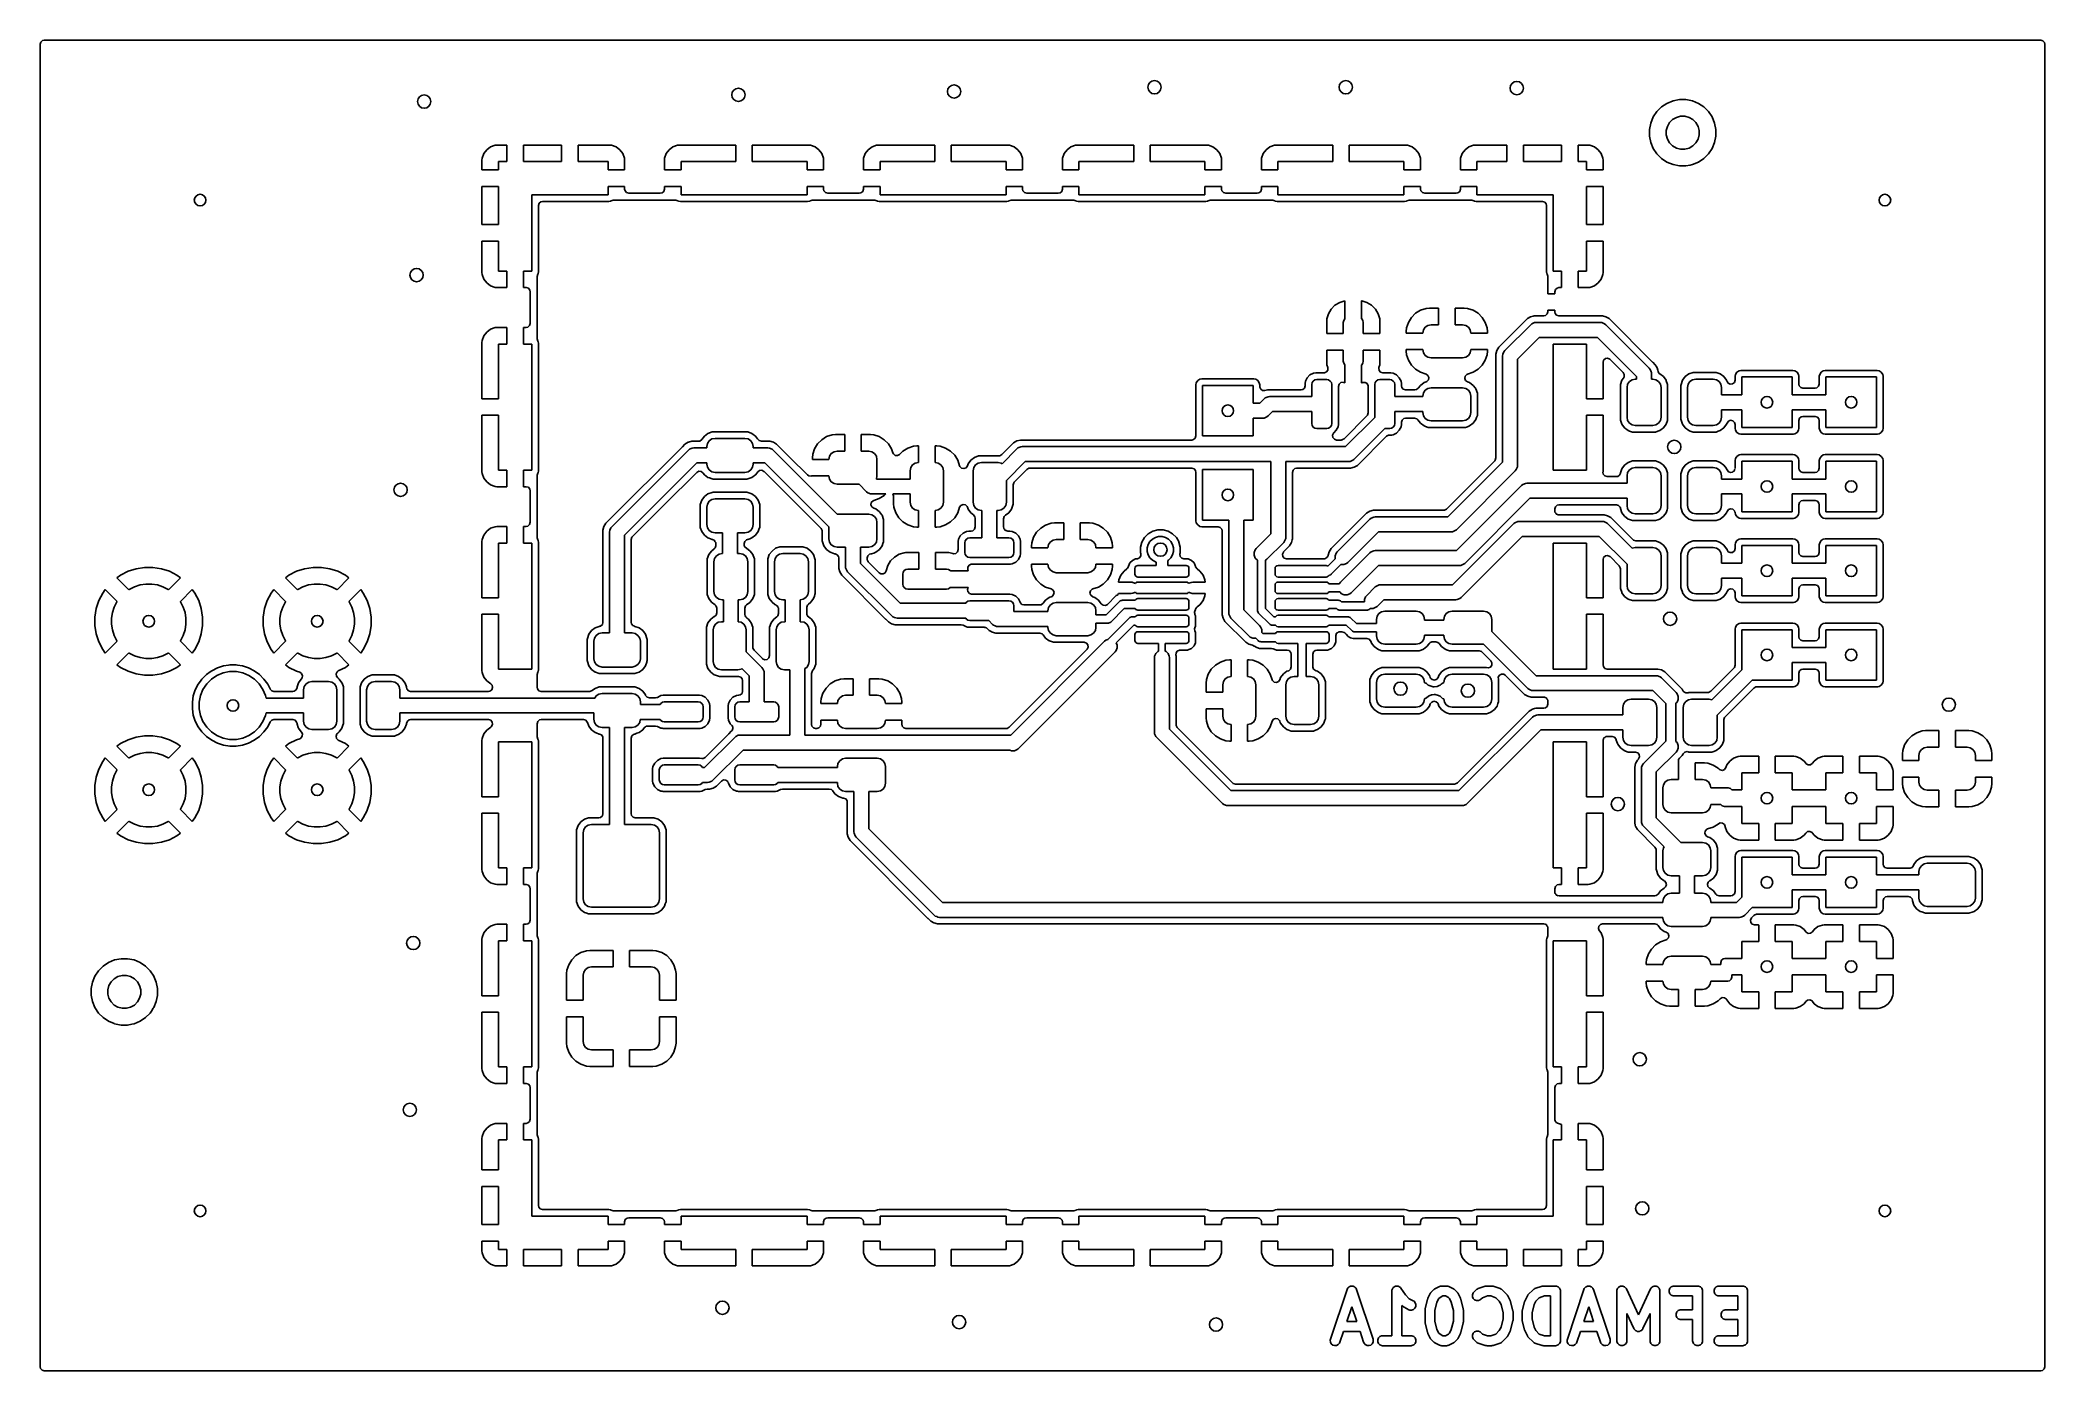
# Model space of a CAD drawing. Extents: x 0.21 to 2.59, y 0.21 to 1.79.
import ezdxf

# ---------------------------------------------------------------- set-up
doc = ezdxf.new("R2010")
doc.units = 0
doc.header["$MEASUREMENT"] = 0
doc.layers.add('BLACK', color=7, linetype='CONTINUOUS')

msp = doc.modelspace()

# ---------------------------------------------------------------- linework, layer by layer
at = {"layer": 'BLACK', "linetype": 'CONTINUOUS'}
for p, q in [((0.21, 1.7851), (0.2108, 1.7877)), ((0.21, 1.6761), (0.21, 1.7851)), ((0.2108, 1.7877), (0.2129, 1.7895)), ((0.2129, 1.7895), (0.2149, 1.79)), ((0.2149, 1.79), (2.5851, 1.79)), ((2.5851, 1.79), (2.5877, 1.7892)), ((2.5877, 1.7892), (2.5895, 1.7871)), ((2.5895, 1.7871), (2.59, 1.7851)), ((2.59, 1.7851), (2.59, 0.2149)), ((2.1413, 1.7149), (2.1349, 1.7106)), ((2.1485, 1.7179), (2.1413, 1.7149)), ((2.1413, 1.7149), (2.1413, 1.7149)), ((2.1561, 1.7194), (2.1485, 1.7179)), ((2.1485, 1.7179), (2.1485, 1.7179)), ((2.1639, 1.7194), (2.1561, 1.7194)), ((2.1561, 1.7194), (2.1561, 1.7194)), ((2.1715, 1.7179), (2.1639, 1.7194)), ((2.1639, 1.7194), (2.1639, 1.7194)), ((2.1787, 1.7149), (2.1715, 1.7179)), ((2.1715, 1.7179), (2.1715, 1.7179)), ((2.1851, 1.7106), (2.1787, 1.7149)), ((2.1787, 1.7149), (2.1787, 1.7149)), ((2.1221, 1.6915), (2.1206, 1.6839)), ((2.1251, 1.6987), (2.1221, 1.6915)), ((2.1221, 1.6915), (2.1221, 1.6915)), ((2.1294, 1.7051), (2.1251, 1.6987)), ((2.1251, 1.6987), (2.1251, 1.6987)), ((2.1349, 1.7106), (2.1294, 1.7051)), ((2.1294, 1.7051), (2.1294, 1.7051)), ((2.1349, 1.7106), (2.1349, 1.7106)), ((2.1418, 1.6875), (2.1444, 1.692)), ((2.1444, 1.692), (2.148, 1.6956)), ((2.148, 1.6956), (2.1525, 1.6982)), ((2.1525, 1.6982), (2.1574, 1.6995)), ((2.1574, 1.6995), (2.1626, 1.6995)), ((2.1626, 1.6995), (2.1675, 1.6982)), ((2.1675, 1.6982), (2.172, 1.6956)), ((2.172, 1.6956), (2.1756, 1.692)), ((2.1756, 1.692), (2.1782, 1.6875)), ((2.1906, 1.7051), (2.1851, 1.7106)), ((2.1851, 1.7106), (2.1851, 1.7106)), ((2.1949, 1.6987), (2.1906, 1.7051)), ((2.1906, 1.7051), (2.1906, 1.7051)), ((2.1979, 1.6915), (2.1949, 1.6987)), ((2.1949, 1.6987), (2.1949, 1.6987)), ((2.1994, 1.6839), (2.1979, 1.6915)), ((2.1979, 1.6915), (2.1979, 1.6915)), ((2.1979, 1.6915), (2.1979, 1.6915)), ((2.1979, 1.6915), (2.1979, 1.6915)), ((0.21, 1.6476), (0.21, 1.6761)), ((2.1206, 1.6839), (2.1206, 1.6839)), ((2.1206, 1.6839), (2.1206, 1.6761)), ((2.1206, 1.6761), (2.1206, 1.6761)), ((2.1206, 1.6761), (2.1206, 1.6761)), ((2.1206, 1.6761), (2.1221, 1.6685)), ((2.1221, 1.6685), (2.1221, 1.6685)), ((2.1221, 1.6685), (2.1251, 1.6613)), ((2.1405, 1.6826), (2.1418, 1.6875)), ((2.1405, 1.6774), (2.1405, 1.6826)), ((2.1418, 1.6725), (2.1405, 1.6774)), ((2.1444, 1.668), (2.1418, 1.6725)), ((2.148, 1.6644), (2.1444, 1.668)), ((2.1756, 1.668), (2.172, 1.6644)), ((2.1782, 1.6725), (2.1756, 1.668)), ((2.1782, 1.6875), (2.1795, 1.6826)), ((2.1795, 1.6774), (2.1782, 1.6725)), ((2.1795, 1.6826), (2.1795, 1.6774)), ((2.1949, 1.6613), (2.1979, 1.6685)), ((2.1979, 1.6685), (2.1994, 1.6761)), ((2.1994, 1.6761), (2.1994, 1.6839)), ((2.1994, 1.6839), (2.1994, 1.6839)), ((0.21, 1.5709), (0.21, 1.6476)), ((0.7349, 1.6499), (0.7346, 1.6476)), ((0.7346, 1.6476), (0.7346, 1.6358)), ((0.7369, 1.6552), (0.7349, 1.6499)), ((0.7349, 1.6499), (0.7349, 1.6499)), ((0.7403, 1.6597), (0.7369, 1.6552)), ((0.7369, 1.6552), (0.7369, 1.6552)), ((0.7448, 1.6631), (0.7403, 1.6597)), ((0.7403, 1.6597), (0.7403, 1.6597)), ((0.7501, 1.6651), (0.7448, 1.6631)), ((0.7448, 1.6631), (0.7448, 1.6631)), ((0.7524, 1.6654), (0.7501, 1.6651)), ((0.7501, 1.6651), (0.7501, 1.6651)), ((0.7642, 1.6654), (0.7524, 1.6654)), ((0.7543, 1.6358), (0.7543, 1.6457)), ((0.7543, 1.6457), (0.7642, 1.6457)), ((0.7642, 1.6457), (0.7642, 1.6654)), ((0.8291, 1.6654), (0.7839, 1.6654)), ((0.7839, 1.6654), (0.7839, 1.6457)), ((0.7839, 1.6457), (0.7937, 1.6457)), ((0.7937, 1.6457), (0.8291, 1.6457)), ((0.8291, 1.6457), (0.8291, 1.6654)), ((0.8861, 1.6654), (0.8488, 1.6654)), ((0.8488, 1.6654), (0.8488, 1.6457)), ((0.8488, 1.6457), (0.8843, 1.6457)), ((0.8843, 1.6457), (0.8843, 1.6358)), ((0.8885, 1.6651), (0.8861, 1.6654)), ((0.8938, 1.6631), (0.8885, 1.6651)), ((0.8885, 1.6651), (0.8885, 1.6651)), ((0.8983, 1.6597), (0.8938, 1.6631)), ((0.8938, 1.6631), (0.8938, 1.6631)), ((0.9017, 1.6552), (0.8983, 1.6597)), ((0.8983, 1.6597), (0.8983, 1.6597)), ((0.9037, 1.6499), (0.9017, 1.6552)), ((0.9017, 1.6552), (0.9017, 1.6552)), ((0.9039, 1.6476), (0.9037, 1.6499)), ((0.9037, 1.6499), (0.9037, 1.6499)), ((0.9039, 1.6358), (0.9039, 1.6476)), ((0.9039, 1.6476), (0.9039, 1.6476)), ((0.9514, 1.6499), (0.9512, 1.6476)), ((0.9512, 1.6476), (0.9512, 1.6358)), ((0.9534, 1.6552), (0.9514, 1.6499)), ((0.9514, 1.6499), (0.9514, 1.6499)), ((0.9568, 1.6597), (0.9534, 1.6552)), ((0.9534, 1.6552), (0.9534, 1.6552)), ((0.9613, 1.6631), (0.9568, 1.6597)), ((0.9568, 1.6597), (0.9568, 1.6597)), ((0.9666, 1.6651), (0.9613, 1.6631)), ((0.9613, 1.6631), (0.9613, 1.6631)), ((0.969, 1.6654), (0.9666, 1.6651)), ((0.9666, 1.6651), (0.9666, 1.6651)), ((1.0358, 1.6654), (0.969, 1.6654)), ((0.9709, 1.6358), (0.9709, 1.6457)), ((0.9709, 1.6457), (1.0358, 1.6457)), ((1.0358, 1.6457), (1.0358, 1.6654)), ((1.1224, 1.6654), (1.0555, 1.6654)), ((1.0555, 1.6654), (1.0555, 1.6457)), ((1.0555, 1.6457), (1.1205, 1.6457)), ((1.1205, 1.6457), (1.1205, 1.6358)), ((1.1247, 1.6651), (1.1224, 1.6654)), ((1.13, 1.6631), (1.1247, 1.6651)), ((1.1247, 1.6651), (1.1247, 1.6651)), ((1.1345, 1.6597), (1.13, 1.6631)), ((1.13, 1.6631), (1.13, 1.6631)), ((1.1379, 1.6552), (1.1345, 1.6597)), ((1.1345, 1.6597), (1.1345, 1.6597)), ((1.1399, 1.6499), (1.1379, 1.6552)), ((1.1379, 1.6552), (1.1379, 1.6552)), ((1.1402, 1.6476), (1.1399, 1.6499)), ((1.1399, 1.6499), (1.1399, 1.6499)), ((1.1402, 1.6358), (1.1402, 1.6476)), ((1.1402, 1.6476), (1.1402, 1.6476)), ((1.1877, 1.6499), (1.1874, 1.6476)), ((1.1874, 1.6476), (1.1874, 1.6358)), ((1.1896, 1.6552), (1.1877, 1.6499)), ((1.1877, 1.6499), (1.1877, 1.6499)), ((1.193, 1.6597), (1.1896, 1.6552)), ((1.1896, 1.6552), (1.1896, 1.6552)), ((1.1976, 1.6631), (1.193, 1.6597)), ((1.193, 1.6597), (1.193, 1.6597)), ((1.2029, 1.6651), (1.1976, 1.6631)), ((1.1976, 1.6631), (1.1976, 1.6631)), ((1.2052, 1.6654), (1.2029, 1.6651)), ((1.2029, 1.6651), (1.2029, 1.6651)), ((1.272, 1.6654), (1.2052, 1.6654)), ((1.2071, 1.6358), (1.2071, 1.6457)), ((1.2071, 1.6457), (1.272, 1.6457)), ((1.272, 1.6457), (1.272, 1.6654)), ((1.3586, 1.6654), (1.2917, 1.6654)), ((1.2917, 1.6654), (1.2917, 1.6457)), ((1.2917, 1.6457), (1.3567, 1.6457)), ((1.3567, 1.6457), (1.3567, 1.6358)), ((1.3609, 1.6651), (1.3586, 1.6654)), ((1.3662, 1.6631), (1.3609, 1.6651)), ((1.3609, 1.6651), (1.3609, 1.6651)), ((1.3708, 1.6597), (1.3662, 1.6631)), ((1.3662, 1.6631), (1.3662, 1.6631)), ((1.3741, 1.6552), (1.3708, 1.6597)), ((1.3708, 1.6597), (1.3708, 1.6597)), ((1.3761, 1.6499), (1.3741, 1.6552)), ((1.3741, 1.6552), (1.3741, 1.6552)), ((1.3764, 1.6476), (1.3761, 1.6499)), ((1.3761, 1.6499), (1.3761, 1.6499)), ((1.3764, 1.6358), (1.3764, 1.6476)), ((1.3764, 1.6476), (1.3764, 1.6476)), ((1.4239, 1.6499), (1.4236, 1.6476)), ((1.4236, 1.6476), (1.4236, 1.6358)), ((1.4259, 1.6552), (1.4239, 1.6499)), ((1.4239, 1.6499), (1.4239, 1.6499)), ((1.4292, 1.6597), (1.4259, 1.6552)), ((1.4259, 1.6552), (1.4259, 1.6552)), ((1.4338, 1.6631), (1.4292, 1.6597)), ((1.4292, 1.6597), (1.4292, 1.6597)), ((1.4391, 1.6651), (1.4338, 1.6631)), ((1.4338, 1.6631), (1.4338, 1.6631)), ((1.4414, 1.6654), (1.4391, 1.6651)), ((1.4391, 1.6651), (1.4391, 1.6651)), ((1.5083, 1.6654), (1.4414, 1.6654)), ((1.4433, 1.6358), (1.4433, 1.6457)), ((1.4433, 1.6457), (1.5083, 1.6457)), ((1.5083, 1.6457), (1.5083, 1.6654)), ((1.5948, 1.6654), (1.528, 1.6654)), ((1.528, 1.6654), (1.528, 1.6457)), ((1.528, 1.6457), (1.5929, 1.6457)), ((1.5929, 1.6457), (1.5929, 1.6358)), ((1.5971, 1.6651), (1.5948, 1.6654)), ((1.6024, 1.6631), (1.5971, 1.6651)), ((1.5971, 1.6651), (1.5971, 1.6651)), ((1.607, 1.6597), (1.6024, 1.6631)), ((1.6024, 1.6631), (1.6024, 1.6631)), ((1.6104, 1.6552), (1.607, 1.6597)), ((1.607, 1.6597), (1.607, 1.6597)), ((1.6123, 1.6499), (1.6104, 1.6552)), ((1.6104, 1.6552), (1.6104, 1.6552)), ((1.6126, 1.6476), (1.6123, 1.6499)), ((1.6123, 1.6499), (1.6123, 1.6499)), ((1.6126, 1.6358), (1.6126, 1.6476)), ((1.6126, 1.6476), (1.6126, 1.6476)), ((1.6601, 1.6499), (1.6598, 1.6476)), ((1.6598, 1.6476), (1.6598, 1.6358)), ((1.6621, 1.6552), (1.6601, 1.6499)), ((1.6601, 1.6499), (1.6601, 1.6499)), ((1.6655, 1.6597), (1.6621, 1.6552)), ((1.6621, 1.6552), (1.6621, 1.6552)), ((1.67, 1.6631), (1.6655, 1.6597)), ((1.6655, 1.6597), (1.6655, 1.6597)), ((1.6753, 1.6651), (1.67, 1.6631)), ((1.67, 1.6631), (1.67, 1.6631)), ((1.6776, 1.6654), (1.6753, 1.6651)), ((1.6753, 1.6651), (1.6753, 1.6651)), ((1.7445, 1.6654), (1.6776, 1.6654)), ((1.6795, 1.6358), (1.6795, 1.6457)), ((1.6795, 1.6457), (1.7445, 1.6457)), ((1.7445, 1.6457), (1.7445, 1.6654)), ((1.831, 1.6654), (1.7642, 1.6654)), ((1.7642, 1.6654), (1.7642, 1.6457)), ((1.7642, 1.6457), (1.8291, 1.6457)), ((1.8291, 1.6457), (1.8291, 1.6358)), ((1.8334, 1.6651), (1.831, 1.6654)), ((1.8387, 1.6631), (1.8334, 1.6651)), ((1.8334, 1.6651), (1.8334, 1.6651)), ((1.8432, 1.6597), (1.8387, 1.6631)), ((1.8387, 1.6631), (1.8387, 1.6631)), ((1.8466, 1.6552), (1.8432, 1.6597)), ((1.8432, 1.6597), (1.8432, 1.6597)), ((1.8486, 1.6499), (1.8466, 1.6552)), ((1.8466, 1.6552), (1.8466, 1.6552)), ((1.8488, 1.6476), (1.8486, 1.6499)), ((1.8486, 1.6499), (1.8486, 1.6499)), ((1.8488, 1.6358), (1.8488, 1.6476)), ((1.8488, 1.6476), (1.8488, 1.6476)), ((1.8963, 1.6499), (1.8961, 1.6476)), ((1.8961, 1.6476), (1.8961, 1.6358)), ((1.8983, 1.6552), (1.8963, 1.6499)), ((1.8963, 1.6499), (1.8963, 1.6499)), ((1.9017, 1.6597), (1.8983, 1.6552)), ((1.8983, 1.6552), (1.8983, 1.6552)), ((1.9062, 1.6631), (1.9017, 1.6597)), ((1.9017, 1.6597), (1.9017, 1.6597)), ((1.9115, 1.6651), (1.9062, 1.6631)), ((1.9062, 1.6631), (1.9062, 1.6631)), ((1.9139, 1.6654), (1.9115, 1.6651)), ((1.9115, 1.6651), (1.9115, 1.6651)), ((1.9512, 1.6654), (1.9139, 1.6654)), ((1.9157, 1.6358), (1.9157, 1.6457)), ((1.9157, 1.6457), (1.9512, 1.6457)), ((1.9512, 1.6457), (1.9512, 1.6654)), ((2.0161, 1.6654), (1.9709, 1.6654)), ((1.9709, 1.6654), (1.9709, 1.6457)), ((1.9709, 1.6457), (2.0063, 1.6457)), ((2.0063, 1.6457), (2.0161, 1.6457)), ((2.0161, 1.6457), (2.0161, 1.6654)), ((2.0476, 1.6654), (2.0358, 1.6654)), ((2.0358, 1.6654), (2.0358, 1.6457)), ((2.0358, 1.6457), (2.0457, 1.6457)), ((2.0457, 1.6457), (2.0457, 1.6358)), ((2.0499, 1.6651), (2.0476, 1.6654)), ((2.0552, 1.6631), (2.0499, 1.6651)), ((2.0499, 1.6651), (2.0499, 1.6651)), ((2.0597, 1.6597), (2.0552, 1.6631)), ((2.0552, 1.6631), (2.0552, 1.6631)), ((2.0631, 1.6552), (2.0597, 1.6597)), ((2.0597, 1.6597), (2.0597, 1.6597)), ((2.0651, 1.6499), (2.0631, 1.6552)), ((2.0631, 1.6552), (2.0631, 1.6552)), ((2.0654, 1.6476), (2.0651, 1.6499)), ((2.0651, 1.6499), (2.0651, 1.6499)), ((2.0654, 1.6358), (2.0654, 1.6476)), ((2.0654, 1.6476), (2.0654, 1.6476)), ((2.1251, 1.6613), (2.1251, 1.6613)), ((2.1251, 1.6613), (2.1294, 1.6549)), ((2.1294, 1.6549), (2.1294, 1.6549)), ((2.1294, 1.6549), (2.1349, 1.6494)), ((2.1349, 1.6494), (2.1349, 1.6494)), ((2.1349, 1.6494), (2.1413, 1.6451)), ((2.1413, 1.6451), (2.1413, 1.6451)), ((2.1413, 1.6451), (2.1485, 1.6421)), ((2.1525, 1.6618), (2.148, 1.6644)), ((2.1574, 1.6605), (2.1525, 1.6618)), ((2.1626, 1.6605), (2.1574, 1.6605)), ((2.1675, 1.6618), (2.1626, 1.6605)), ((2.172, 1.6644), (2.1675, 1.6618)), ((2.1715, 1.6421), (2.1787, 1.6451)), ((2.1787, 1.6451), (2.1851, 1.6494)), ((2.1851, 1.6494), (2.1906, 1.6549)), ((2.1906, 1.6549), (2.1949, 1.6613)), ((0.7346, 1.6358), (0.7543, 1.6358)), ((0.8843, 1.6358), (0.9039, 1.6358)), ((0.9512, 1.6358), (0.9709, 1.6358)), ((1.1205, 1.6358), (1.1402, 1.6358)), ((1.1874, 1.6358), (1.2071, 1.6358)), ((1.3567, 1.6358), (1.3764, 1.6358)), ((1.4236, 1.6358), (1.4433, 1.6358)), ((1.5929, 1.6358), (1.6126, 1.6358)), ((1.6598, 1.6358), (1.6795, 1.6358)), ((1.8291, 1.6358), (1.8488, 1.6358)), ((1.8961, 1.6358), (1.9157, 1.6358)), ((2.0457, 1.6358), (2.0654, 1.6358)), ((2.1485, 1.6421), (2.1485, 1.6421)), ((2.1485, 1.6421), (2.1485, 1.6421)), ((2.1485, 1.6421), (2.1485, 1.6421)), ((2.1485, 1.6421), (2.1561, 1.6406)), ((2.1561, 1.6406), (2.1561, 1.6406)), ((2.1561, 1.6406), (2.1639, 1.6406)), ((2.1639, 1.6406), (2.169, 1.6416)), ((2.169, 1.6416), (2.1715, 1.6421)), ((0.7543, 1.6161), (0.7346, 1.6161)), ((0.7346, 1.6161), (0.7346, 1.5709)), ((0.7543, 1.6063), (0.7543, 1.6161)), ((0.7543, 1.5709), (0.7543, 1.6063)), ((0.8843, 1.6063), (0.7937, 1.6063)), ((0.7937, 1.6063), (0.7937, 1.5157)), ((0.8016, 1.5935), (0.8024, 1.5962)), ((0.8024, 1.5962), (0.8044, 1.598)), ((0.8044, 1.598), (0.8065, 1.5984)), ((0.8065, 1.5984), (0.885, 1.5984)), ((0.9039, 1.6161), (0.8843, 1.6161)), ((0.8843, 1.6161), (0.8843, 1.6063)), ((0.885, 1.5984), (0.8873, 1.5989)), ((0.885, 1.5984), (0.885, 1.5984)), ((0.8873, 1.5989), (0.8878, 1.5992)), ((0.8878, 1.5992), (0.8904, 1.6)), ((0.8904, 1.6), (0.8905, 1.6)), ((0.8905, 1.6), (0.9646, 1.6)), ((0.9039, 1.613), (0.9039, 1.6161)), ((0.9044, 1.6109), (0.9039, 1.613)), ((0.9062, 1.6089), (0.9044, 1.6109)), ((0.9088, 1.6081), (0.9062, 1.6089)), ((0.9463, 1.6081), (0.9088, 1.6081)), ((0.9483, 1.6085), (0.9463, 1.6081)), ((0.9504, 1.6103), (0.9483, 1.6085)), ((0.9512, 1.613), (0.9504, 1.6103)), ((0.9709, 1.6161), (0.9512, 1.6161)), ((0.9512, 1.6161), (0.9512, 1.613)), ((0.9646, 1.6), (0.9672, 1.5992)), ((0.9672, 1.5992), (0.9673, 1.5992)), ((0.9673, 1.5992), (0.9678, 1.5989)), ((0.9678, 1.5989), (0.9678, 1.5989)), ((0.9678, 1.5989), (0.9678, 1.5989)), ((0.9678, 1.5989), (0.9701, 1.5984)), ((0.9701, 1.5984), (0.9701, 1.5984)), ((0.9701, 1.5984), (0.9701, 1.5984)), ((0.9701, 1.5984), (1.1212, 1.5984)), ((0.9709, 1.6063), (0.9709, 1.6161)), ((1.1205, 1.6063), (0.9709, 1.6063)), ((1.1402, 1.6161), (1.1205, 1.6161)), ((1.1205, 1.6161), (1.1205, 1.6063)), ((1.1212, 1.5984), (1.1236, 1.5989)), ((1.1212, 1.5984), (1.1212, 1.5984)), ((1.1236, 1.5989), (1.124, 1.5992)), ((1.124, 1.5992), (1.1266, 1.6)), ((1.1266, 1.6), (1.1267, 1.6)), ((1.1267, 1.6), (1.2008, 1.6)), ((1.1402, 1.613), (1.1402, 1.6161)), ((1.1406, 1.6109), (1.1402, 1.613)), ((1.1424, 1.6089), (1.1406, 1.6109)), ((1.145, 1.6081), (1.1424, 1.6089)), ((1.1825, 1.6081), (1.145, 1.6081)), ((1.1845, 1.6085), (1.1825, 1.6081)), ((1.1866, 1.6103), (1.1845, 1.6085)), ((1.1874, 1.613), (1.1866, 1.6103)), ((1.2071, 1.6161), (1.1874, 1.6161)), ((1.1874, 1.6161), (1.1874, 1.613)), ((1.2008, 1.6), (1.2035, 1.5992)), ((1.2035, 1.5992), (1.2035, 1.5992)), ((1.2035, 1.5992), (1.204, 1.5989)), ((1.204, 1.5989), (1.204, 1.5989)), ((1.204, 1.5989), (1.204, 1.5989)), ((1.204, 1.5989), (1.2063, 1.5984)), ((1.2063, 1.5984), (1.2063, 1.5984)), ((1.2063, 1.5984), (1.2063, 1.5984)), ((1.2063, 1.5984), (1.3575, 1.5984)), ((1.2071, 1.6063), (1.2071, 1.6161)), ((1.3567, 1.6063), (1.2071, 1.6063)), ((1.3764, 1.6161), (1.3567, 1.6161)), ((1.3567, 1.6161), (1.3567, 1.6063)), ((1.3575, 1.5984), (1.3598, 1.5989)), ((1.3575, 1.5984), (1.3575, 1.5984)), ((1.3598, 1.5989), (1.3602, 1.5992)), ((1.3602, 1.5992), (1.3629, 1.6)), ((1.3629, 1.6), (1.363, 1.6)), ((1.363, 1.6), (1.437, 1.6)), ((1.3764, 1.613), (1.3764, 1.6161)), ((1.3768, 1.6109), (1.3764, 1.613)), ((1.3786, 1.6089), (1.3768, 1.6109)), ((1.3813, 1.6081), (1.3786, 1.6089)), ((1.4187, 1.6081), (1.3813, 1.6081)), ((1.4208, 1.6085), (1.4187, 1.6081)), ((1.4228, 1.6103), (1.4208, 1.6085)), ((1.4236, 1.613), (1.4228, 1.6103)), ((1.4433, 1.6161), (1.4236, 1.6161)), ((1.4236, 1.6161), (1.4236, 1.613)), ((1.437, 1.6), (1.4397, 1.5992)), ((1.4397, 1.5992), (1.4398, 1.5992)), ((1.4398, 1.5992), (1.4402, 1.5989)), ((1.4402, 1.5989), (1.4402, 1.5989)), ((1.4402, 1.5989), (1.4402, 1.5989)), ((1.4402, 1.5989), (1.4425, 1.5984)), ((1.4425, 1.5984), (1.4425, 1.5984)), ((1.4425, 1.5984), (1.4425, 1.5984)), ((1.4425, 1.5984), (1.5937, 1.5984)), ((1.4433, 1.6063), (1.4433, 1.6161)), ((1.5929, 1.6063), (1.4433, 1.6063)), ((1.6126, 1.6161), (1.5929, 1.6161)), ((1.5929, 1.6161), (1.5929, 1.6063)), ((1.5937, 1.5984), (1.596, 1.5989)), ((1.5937, 1.5984), (1.5937, 1.5984)), ((1.596, 1.5989), (1.5965, 1.5992)), ((1.5965, 1.5992), (1.5991, 1.6)), ((1.5991, 1.6), (1.5992, 1.6)), ((1.5992, 1.6), (1.6733, 1.6)), ((1.6126, 1.613), (1.6126, 1.6161)), ((1.613, 1.6109), (1.6126, 1.613)), ((1.6148, 1.6089), (1.613, 1.6109)), ((1.6175, 1.6081), (1.6148, 1.6089)), ((1.655, 1.6081), (1.6175, 1.6081)), ((1.657, 1.6085), (1.655, 1.6081)), ((1.6591, 1.6103), (1.657, 1.6085)), ((1.6598, 1.613), (1.6591, 1.6103)), ((1.6795, 1.6161), (1.6598, 1.6161)), ((1.6598, 1.6161), (1.6598, 1.613)), ((1.6733, 1.6), (1.6759, 1.5992)), ((1.6759, 1.5992), (1.676, 1.5992)), ((1.676, 1.5992), (1.6764, 1.5989)), ((1.6764, 1.5989), (1.6764, 1.5989)), ((1.6764, 1.5989), (1.6764, 1.5989)), ((1.6764, 1.5989), (1.6787, 1.5984)), ((1.6787, 1.5984), (1.6787, 1.5984)), ((1.6787, 1.5984), (1.6787, 1.5984)), ((1.6787, 1.5984), (1.8299, 1.5984)), ((1.6795, 1.6063), (1.6795, 1.6161)), ((1.8291, 1.6063), (1.6795, 1.6063)), ((1.8488, 1.6161), (1.8291, 1.6161)), ((1.8291, 1.6161), (1.8291, 1.6063)), ((1.8299, 1.5984), (1.8322, 1.5989)), ((1.8299, 1.5984), (1.8299, 1.5984)), ((1.8322, 1.5989), (1.8327, 1.5992)), ((1.8327, 1.5992), (1.8353, 1.6)), ((1.8353, 1.6), (1.8354, 1.6)), ((1.8354, 1.6), (1.9095, 1.6)), ((1.8488, 1.613), (1.8488, 1.6161)), ((1.8493, 1.6109), (1.8488, 1.613)), ((1.8511, 1.6089), (1.8493, 1.6109)), ((1.8537, 1.6081), (1.8511, 1.6089)), ((1.8912, 1.6081), (1.8537, 1.6081)), ((1.8932, 1.6085), (1.8912, 1.6081)), ((1.8953, 1.6103), (1.8932, 1.6085)), ((1.8961, 1.613), (1.8953, 1.6103)), ((1.9157, 1.6161), (1.8961, 1.6161)), ((1.8961, 1.6161), (1.8961, 1.613)), ((1.9095, 1.6), (1.9121, 1.5992)), ((1.9121, 1.5992), (1.9122, 1.5992)), ((1.9122, 1.5992), (1.9127, 1.5989)), ((1.9127, 1.5989), (1.9127, 1.5989)), ((1.9127, 1.5989), (1.9127, 1.5989)), ((1.9127, 1.5989), (1.915, 1.5984)), ((1.915, 1.5984), (1.915, 1.5984)), ((1.915, 1.5984), (1.915, 1.5984)), ((1.915, 1.5984), (1.9935, 1.5984)), ((1.9157, 1.6063), (1.9157, 1.6161)), ((2.0063, 1.6063), (1.9157, 1.6063)), ((1.9935, 1.5984), (1.9962, 1.5976)), ((1.9962, 1.5976), (1.998, 1.5956)), ((1.998, 1.5956), (1.9984, 1.5935)), ((2.0063, 1.5157), (2.0063, 1.6063)), ((2.0654, 1.6161), (2.0457, 1.6161)), ((2.0457, 1.6161), (2.0457, 1.6063)), ((2.0457, 1.6063), (2.0457, 1.5709)), ((2.0654, 1.5709), (2.0654, 1.6161)), ((0.21, 1.5139), (0.21, 1.5709)), ((0.7346, 1.5709), (0.7543, 1.5709)), ((0.8016, 1.515), (0.8016, 1.5935)), ((1.9984, 1.5935), (1.9984, 1.515)), ((2.0457, 1.5709), (2.0654, 1.5709)), ((0.7543, 1.5512), (0.7346, 1.5512)), ((0.7346, 1.5512), (0.7346, 1.5139)), ((0.7543, 1.5157), (0.7543, 1.5512)), ((2.0654, 1.5512), (2.0457, 1.5512)), ((2.0457, 1.5512), (2.0457, 1.5157)), ((2.0654, 1.5139), (2.0654, 1.5512)), ((0.21, 1.431), (0.21, 1.5139)), ((0.7346, 1.5139), (0.7349, 1.5115)), ((0.7349, 1.5115), (0.7349, 1.5115)), ((0.7349, 1.5115), (0.7369, 1.5062)), ((0.7369, 1.5062), (0.7369, 1.5062)), ((0.7369, 1.5062), (0.7403, 1.5017)), ((0.7403, 1.5017), (0.7403, 1.5017)), ((0.7403, 1.5017), (0.7448, 1.4983)), ((0.7642, 1.5157), (0.7543, 1.5157)), ((0.7642, 1.4961), (0.7642, 1.5157)), ((0.7937, 1.5157), (0.7839, 1.5157)), ((0.7839, 1.5157), (0.7839, 1.4961)), ((0.8, 1.5095), (0.8008, 1.5121)), ((0.8, 1.4574), (0.8, 1.5095)), ((0.8008, 1.5122), (0.8011, 1.5127)), ((0.8008, 1.5121), (0.8008, 1.5122)), ((0.8011, 1.5127), (0.8016, 1.515)), ((0.8011, 1.5127), (0.8011, 1.5127)), ((0.8011, 1.5127), (0.8011, 1.5127)), ((0.8016, 1.515), (0.8016, 1.515)), ((1.9984, 1.515), (1.9989, 1.5127)), ((1.9989, 1.5127), (1.999, 1.5124)), ((1.999, 1.5124), (1.9992, 1.5122)), ((1.9992, 1.5122), (2, 1.5096)), ((2, 1.5096), (2, 1.5095)), ((2, 1.5095), (2, 1.4888)), ((2.0161, 1.5157), (2.0063, 1.5157)), ((2.0161, 1.4961), (2.0161, 1.5157)), ((2.0457, 1.5157), (2.0358, 1.5157)), ((2.0358, 1.5157), (2.0358, 1.4961)), ((2.0552, 1.4983), (2.0597, 1.5017)), ((2.0597, 1.5017), (2.0631, 1.5062)), ((2.0597, 1.5017), (2.0597, 1.5017)), ((2.0631, 1.5062), (2.0651, 1.5115)), ((2.0631, 1.5062), (2.0631, 1.5062)), ((2.0651, 1.5115), (2.0654, 1.5139)), ((2.0651, 1.5115), (2.0651, 1.5115)), ((2.0654, 1.5139), (2.0654, 1.5139)), ((0.7448, 1.4983), (0.7448, 1.4983)), ((0.7448, 1.4983), (0.7501, 1.4963)), ((0.7501, 1.4963), (0.7501, 1.4963)), ((0.7501, 1.4963), (0.7524, 1.4961)), ((0.7524, 1.4961), (0.7524, 1.4961)), ((0.7524, 1.4961), (0.7642, 1.4961)), ((0.7839, 1.4961), (0.787, 1.4961)), ((0.787, 1.4961), (0.7897, 1.4953)), ((0.7897, 1.4953), (0.7915, 1.4932)), ((0.7915, 1.4932), (0.7919, 1.4912)), ((0.7919, 1.4912), (0.7919, 1.4537)), ((1.7528, 1.4785), (1.7472, 1.4752)), ((1.759, 1.4803), (1.7528, 1.4785)), ((1.7528, 1.4785), (1.7528, 1.4785)), ((1.7591, 1.4803), (1.759, 1.4803)), ((1.7591, 1.4592), (1.7591, 1.4803)), ((1.7789, 1.4803), (1.7788, 1.4803)), ((1.7788, 1.4803), (1.7788, 1.4592)), ((1.7851, 1.4785), (1.7789, 1.4803)), ((1.7789, 1.4803), (1.7789, 1.4803)), ((1.7906, 1.4752), (1.7851, 1.4785)), ((1.7851, 1.4785), (1.7851, 1.4785)), ((2, 1.4888), (2.0081, 1.4888)), ((2.0081, 1.4912), (2.0089, 1.4938)), ((2.0081, 1.4888), (2.0081, 1.4912)), ((2.0089, 1.4938), (2.0109, 1.4956)), ((2.0109, 1.4956), (2.013, 1.4961)), ((2.013, 1.4961), (2.0161, 1.4961)), ((2.0358, 1.4961), (2.0476, 1.4961)), ((2.0476, 1.4961), (2.0499, 1.4963)), ((2.0476, 1.4961), (2.0476, 1.4961)), ((2.0499, 1.4963), (2.0552, 1.4983)), ((2.0499, 1.4963), (2.0499, 1.4963)), ((2.0552, 1.4983), (2.0552, 1.4983)), ((0.7919, 1.4537), (0.7911, 1.4511)), ((0.8, 1.4354), (0.8, 1.4574)), ((1.7376, 1.4589), (1.7374, 1.4574)), ((1.7374, 1.4574), (1.7374, 1.4416)), ((1.7394, 1.4651), (1.7376, 1.4589)), ((1.7376, 1.4589), (1.7376, 1.4589)), ((1.7426, 1.4707), (1.7394, 1.4651)), ((1.7394, 1.4651), (1.7394, 1.4651)), ((1.7472, 1.4752), (1.7426, 1.4707)), ((1.7426, 1.4707), (1.7426, 1.4707)), ((1.7472, 1.4752), (1.7472, 1.4752)), ((1.7571, 1.4549), (1.7576, 1.4571)), ((1.7571, 1.4416), (1.7571, 1.4549)), ((1.7576, 1.4571), (1.7589, 1.459)), ((1.7589, 1.459), (1.7591, 1.4592)), ((1.7788, 1.4592), (1.779, 1.459)), ((1.779, 1.459), (1.7803, 1.4571)), ((1.7803, 1.4571), (1.7807, 1.4549)), ((1.7807, 1.4549), (1.7807, 1.4416)), ((1.7952, 1.4707), (1.7906, 1.4752)), ((1.7906, 1.4752), (1.7906, 1.4752)), ((1.7985, 1.4651), (1.7952, 1.4707)), ((1.7952, 1.4707), (1.7952, 1.4707)), ((1.8003, 1.4589), (1.7985, 1.4651)), ((1.7985, 1.4651), (1.7985, 1.4651)), ((1.8004, 1.4574), (1.8003, 1.4589)), ((1.8003, 1.4589), (1.8003, 1.4589)), ((1.8004, 1.4442), (1.8004, 1.4574)), ((1.8004, 1.4574), (1.8004, 1.4574)), ((1.8344, 1.4548), (1.8322, 1.4483)), ((1.838, 1.4607), (1.8344, 1.4548)), ((1.8344, 1.4548), (1.8344, 1.4548)), ((1.8429, 1.4656), (1.838, 1.4607)), ((1.8487, 1.4692), (1.8429, 1.4656)), ((1.8553, 1.4714), (1.8487, 1.4692)), ((1.8487, 1.4692), (1.8487, 1.4692)), ((1.8593, 1.4718), (1.8553, 1.4714)), ((1.8575, 1.4513), (1.8613, 1.4521)), ((1.8702, 1.4718), (1.8593, 1.4718)), ((1.8593, 1.4718), (1.8593, 1.4718)), ((1.8613, 1.4521), (1.8702, 1.4521)), ((1.8702, 1.4521), (1.8702, 1.4718)), ((1.9007, 1.4718), (1.8898, 1.4718)), ((1.8898, 1.4718), (1.8898, 1.4521)), ((1.8898, 1.4521), (1.8987, 1.4521)), ((1.8987, 1.4521), (1.9025, 1.4513)), ((1.9047, 1.4714), (1.9007, 1.4718)), ((1.9113, 1.4692), (1.9047, 1.4714)), ((1.9047, 1.4714), (1.9047, 1.4714)), ((1.9171, 1.4656), (1.9113, 1.4692)), ((1.9113, 1.4692), (1.9113, 1.4692)), ((1.922, 1.4607), (1.9171, 1.4656)), ((1.9256, 1.4548), (1.922, 1.4607)), ((1.9278, 1.4483), (1.9256, 1.4548)), ((1.9256, 1.4548), (1.9256, 1.4548)), ((1.9756, 1.4593), (1.9416, 1.4253)), ((1.9487, 1.4213), (1.9796, 1.4521)), ((1.9794, 1.4615), (1.9756, 1.4593)), ((1.9756, 1.4593), (1.9756, 1.4593)), ((1.9823, 1.4622), (1.9794, 1.4615)), ((1.9794, 1.4615), (1.9794, 1.4615)), ((1.9796, 1.4521), (1.9809, 1.4532)), ((1.9809, 1.4532), (1.9841, 1.4546)), ((1.9809, 1.4532), (1.9809, 1.4532)), ((1.9837, 1.4626), (1.9823, 1.4622)), ((1.9823, 1.4622), (1.9823, 1.4622)), ((1.9951, 1.4626), (1.9837, 1.4626)), ((1.9841, 1.4546), (1.9859, 1.4547)), ((1.9859, 1.4547), (2.0624, 1.4547)), ((1.9971, 1.4631), (1.9951, 1.4626)), ((1.9992, 1.4649), (1.9971, 1.4631)), ((2, 1.4675), (1.9992, 1.4649)), ((2.0081, 1.4692), (2, 1.4692)), ((2, 1.4692), (2, 1.4675)), ((2.0081, 1.4675), (2.0081, 1.4692)), ((2.0085, 1.4655), (2.0081, 1.4675)), ((2.0103, 1.4634), (2.0085, 1.4655)), ((2.013, 1.4626), (2.0103, 1.4634)), ((2.0646, 1.4626), (2.013, 1.4626)), ((2.0624, 1.4547), (2.0641, 1.4546)), ((2.0641, 1.4546), (2.0641, 1.4546)), ((2.0641, 1.4546), (2.0673, 1.4532)), ((2.0689, 1.4615), (2.0646, 1.4626)), ((2.0646, 1.4626), (2.0646, 1.4626)), ((2.0673, 1.4532), (2.0687, 1.4521)), ((2.0687, 1.4521), (2.1203, 1.4005)), ((2.0727, 1.4593), (2.0689, 1.4615)), ((2.1242, 1.4078), (2.0727, 1.4593)), ((2.0727, 1.4593), (2.0727, 1.4593)), ((2.0727, 1.4593), (2.0727, 1.4593)), ((0.21, 1.2776), (0.21, 1.431)), ((0.7349, 1.4334), (0.7346, 1.431)), ((0.7346, 1.431), (0.7346, 1.3642)), ((0.7369, 1.4387), (0.7349, 1.4334)), ((0.7349, 1.4334), (0.7349, 1.4334)), ((0.7403, 1.4432), (0.7369, 1.4387)), ((0.7369, 1.4387), (0.7369, 1.4387)), ((0.7448, 1.4466), (0.7403, 1.4432)), ((0.7403, 1.4432), (0.7403, 1.4432)), ((0.7501, 1.4486), (0.7448, 1.4466)), ((0.7448, 1.4466), (0.7448, 1.4466)), ((0.7524, 1.4488), (0.7501, 1.4486)), ((0.7501, 1.4486), (0.7501, 1.4486)), ((0.7642, 1.4488), (0.7524, 1.4488)), ((0.7543, 1.3642), (0.7543, 1.4291)), ((0.7543, 1.4291), (0.7642, 1.4291)), ((0.7642, 1.4291), (0.7642, 1.4488)), ((0.787, 1.4488), (0.7839, 1.4488)), ((0.7839, 1.4488), (0.7839, 1.4291)), ((0.7839, 1.4291), (0.7937, 1.4291)), ((0.7891, 1.4493), (0.787, 1.4488)), ((0.7911, 1.4511), (0.7891, 1.4493)), ((0.7937, 1.4291), (0.7937, 1.2795)), ((0.8, 1.4353), (0.8, 1.4354)), ((0.8008, 1.4327), (0.8, 1.4353)), ((0.8011, 1.4322), (0.8008, 1.4327)), ((0.8016, 1.4299), (0.8011, 1.4322)), ((0.8011, 1.4322), (0.8011, 1.4322)), ((0.8011, 1.4322), (0.8011, 1.4322)), ((0.8016, 1.2787), (0.8016, 1.4299)), ((0.8016, 1.4299), (0.8016, 1.4299)), ((1.7374, 1.4416), (1.7571, 1.4416)), ((1.7807, 1.4416), (1.8004, 1.4416)), ((1.8004, 1.4416), (1.8004, 1.4442)), ((1.8322, 1.4483), (1.8318, 1.4442)), ((1.8318, 1.4442), (1.8318, 1.4422)), ((1.8318, 1.4422), (1.8515, 1.4422)), ((1.8322, 1.4483), (1.8322, 1.4483)), ((1.8515, 1.4422), (1.8522, 1.446)), ((1.8522, 1.446), (1.8543, 1.4492)), ((1.8543, 1.4492), (1.8575, 1.4513)), ((1.9025, 1.4513), (1.9057, 1.4492)), ((1.9057, 1.4492), (1.9078, 1.446)), ((1.9078, 1.446), (1.9085, 1.4422)), ((1.9085, 1.4422), (1.9282, 1.4422)), ((1.9282, 1.4442), (1.9278, 1.4483)), ((1.9282, 1.4422), (1.9282, 1.4442)), ((1.9282, 1.4442), (1.9282, 1.4442)), ((1.9895, 1.437), (1.9639, 1.4113)), ((2.0587, 1.437), (1.9895, 1.437)), ((2.0063, 1.2795), (2.0063, 1.4291)), ((2.0063, 1.4291), (2.0457, 1.4291)), ((2.0457, 1.4291), (2.0457, 1.3642)), ((2.1052, 1.3905), (2.0587, 1.437)), ((1.7571, 1.4219), (1.7374, 1.4219)), ((1.7374, 1.4219), (1.7374, 1.406)), ((1.7374, 1.406), (1.7376, 1.4046)), ((1.7376, 1.4046), (1.7376, 1.4046)), ((1.7376, 1.4046), (1.7386, 1.4011)), ((1.7571, 1.4086), (1.7571, 1.4219)), ((1.7576, 1.4063), (1.7571, 1.4086)), ((1.7589, 1.4044), (1.7576, 1.4063)), ((1.7591, 1.4043), (1.7589, 1.4044)), ((1.7591, 1.3831), (1.7591, 1.4043)), ((1.779, 1.4044), (1.7788, 1.4043)), ((1.7788, 1.4043), (1.7788, 1.3831)), ((1.7803, 1.4063), (1.779, 1.4044)), ((1.7807, 1.4086), (1.7803, 1.4063)), ((1.8004, 1.4219), (1.7807, 1.4219)), ((1.7807, 1.4219), (1.7807, 1.4086)), ((1.7993, 1.4011), (1.8003, 1.4046)), ((1.8003, 1.4046), (1.8004, 1.406)), ((1.8003, 1.4046), (1.8003, 1.4046)), ((1.8004, 1.406), (1.8004, 1.4219)), ((1.8004, 1.406), (1.8004, 1.406)), ((1.8515, 1.4226), (1.8318, 1.4226)), ((1.8318, 1.4226), (1.8318, 1.4206)), ((1.8318, 1.4206), (1.8322, 1.4165)), ((1.8322, 1.4165), (1.8344, 1.41)), ((1.8344, 1.41), (1.8344, 1.41)), ((1.8344, 1.41), (1.838, 1.4041)), ((1.8522, 1.4188), (1.8515, 1.4226)), ((1.8543, 1.4156), (1.8522, 1.4188)), ((1.8575, 1.4135), (1.8543, 1.4156)), ((1.8613, 1.4127), (1.8575, 1.4135)), ((1.8987, 1.4127), (1.8613, 1.4127)), ((1.9025, 1.4135), (1.8987, 1.4127)), ((1.9057, 1.4156), (1.9025, 1.4135)), ((1.9078, 1.4188), (1.9057, 1.4156)), ((1.9085, 1.4226), (1.9078, 1.4188)), ((1.9282, 1.4226), (1.9085, 1.4226)), ((1.922, 1.4041), (1.9256, 1.41)), ((1.9256, 1.41), (1.9278, 1.4165)), ((1.9256, 1.41), (1.9256, 1.41)), ((1.9278, 1.4165), (1.9282, 1.4206)), ((1.9278, 1.4165), (1.9278, 1.4165)), ((1.9282, 1.4206), (1.9282, 1.4226)), ((1.9282, 1.4206), (1.9282, 1.4206)), ((1.9394, 1.4215), (1.9382, 1.4172)), ((1.9382, 1.4172), (1.9382, 1.294)), ((1.9416, 1.4253), (1.9394, 1.4215)), ((1.9394, 1.4215), (1.9394, 1.4215)), ((1.9416, 1.4253), (1.9416, 1.4253)), ((1.9461, 1.415), (1.9463, 1.4167)), ((1.9461, 1.2887), (1.9461, 1.415)), ((1.9463, 1.4167), (1.9465, 1.4172)), ((1.9465, 1.4172), (1.9476, 1.4199)), ((1.9476, 1.4199), (1.9487, 1.4213)), ((1.9639, 1.4113), (1.9639, 1.285)), ((2.0654, 1.4074), (2.0661, 1.4101)), ((2.0654, 1.3642), (2.0654, 1.4074)), ((2.0661, 1.4101), (2.0682, 1.4119)), ((2.0682, 1.4119), (2.0709, 1.4123)), ((2.0709, 1.4123), (2.0734, 1.4111)), ((2.0734, 1.4111), (2.0737, 1.4109)), ((2.0737, 1.4109), (2.0745, 1.4101)), ((2.0745, 1.4101), (2.0894, 1.3952)), ((2.1244, 1.4076), (2.1242, 1.4078)), ((2.1242, 1.4078), (2.1242, 1.4078)), ((2.1275, 1.4045), (2.1244, 1.4076)), ((2.1244, 1.4076), (2.1244, 1.4076)), ((2.1285, 1.4028), (2.1275, 1.4045)), ((1.5826, 1.3831), (1.5821, 1.3808)), ((1.5821, 1.3808), (1.5821, 1.3201)), ((1.5843, 1.3857), (1.5826, 1.3831)), ((1.5826, 1.3831), (1.5826, 1.3831)), ((1.5869, 1.3874), (1.5843, 1.3857)), ((1.5892, 1.3879), (1.5869, 1.3874)), ((1.5869, 1.3874), (1.5869, 1.3874)), ((1.6508, 1.3879), (1.5892, 1.3879)), ((1.5892, 1.3879), (1.5892, 1.3879)), ((1.6531, 1.3874), (1.6508, 1.3879)), ((1.6508, 1.3879), (1.6508, 1.3879)), ((1.6557, 1.3857), (1.6531, 1.3874)), ((1.6531, 1.3874), (1.6531, 1.3874)), ((1.6574, 1.3831), (1.6557, 1.3857)), ((1.6579, 1.3808), (1.6574, 1.3831)), ((1.6574, 1.3831), (1.6574, 1.3831)), ((1.6579, 1.3785), (1.6579, 1.3808)), ((1.6579, 1.3808), (1.6579, 1.3808)), ((1.7122, 1.385), (1.7118, 1.3823)), ((1.7118, 1.3823), (1.7118, 1.3795)), ((1.7142, 1.3892), (1.7122, 1.385)), ((1.7175, 1.3924), (1.7142, 1.3892)), ((1.7216, 1.3944), (1.7175, 1.3924)), ((1.7197, 1.381), (1.7202, 1.3833)), ((1.7197, 1.3668), (1.7197, 1.381)), ((1.7202, 1.3833), (1.7214, 1.3852)), ((1.7214, 1.3852), (1.7234, 1.3865)), ((1.7243, 1.3948), (1.7216, 1.3944)), ((1.7234, 1.3865), (1.7256, 1.3869)), ((1.7339, 1.3948), (1.7243, 1.3948)), ((1.7256, 1.3869), (1.7374, 1.3869)), ((1.7346, 1.3949), (1.7339, 1.3948)), ((1.7371, 1.396), (1.7346, 1.3949)), ((1.7386, 1.3983), (1.7371, 1.396)), ((1.7374, 1.3869), (1.7397, 1.3865)), ((1.7386, 1.4011), (1.7386, 1.3983)), ((1.7397, 1.3865), (1.7416, 1.3852)), ((1.7416, 1.3852), (1.7429, 1.3833)), ((1.7429, 1.3833), (1.7433, 1.381)), ((1.7433, 1.381), (1.7433, 1.3348)), ((1.7512, 1.3789), (1.752, 1.3815)), ((1.752, 1.3815), (1.7541, 1.3833)), ((1.7541, 1.3833), (1.7568, 1.3837)), ((1.7568, 1.3837), (1.7575, 1.3836)), ((1.7575, 1.3836), (1.759, 1.3831)), ((1.759, 1.3831), (1.759, 1.3831)), ((1.759, 1.3831), (1.7591, 1.3831)), ((1.7591, 1.3831), (1.7591, 1.3831)), ((1.7788, 1.3831), (1.7788, 1.3831)), ((1.7788, 1.3831), (1.7789, 1.3831)), ((1.7789, 1.3831), (1.7804, 1.3836)), ((1.7804, 1.3836), (1.7831, 1.3836)), ((1.7831, 1.3836), (1.7854, 1.3821)), ((1.7854, 1.3821), (1.7866, 1.3796)), ((1.7945, 1.381), (1.795, 1.3833)), ((1.7945, 1.3421), (1.7945, 1.381)), ((1.795, 1.3833), (1.7963, 1.3852)), ((1.7963, 1.3852), (1.7982, 1.3865)), ((1.7982, 1.3865), (1.8004, 1.3869)), ((1.7992, 1.4004), (1.7993, 1.4011)), ((1.7996, 1.3977), (1.7992, 1.4004)), ((1.8014, 1.3956), (1.7996, 1.3977)), ((1.8004, 1.3869), (1.8122, 1.3869)), ((1.804, 1.3948), (1.8014, 1.3956)), ((1.8135, 1.3948), (1.804, 1.3948)), ((1.8122, 1.3869), (1.8145, 1.3865)), ((1.8162, 1.3944), (1.8135, 1.3948)), ((1.8135, 1.3948), (1.8135, 1.3948)), ((1.8145, 1.3865), (1.8164, 1.3852)), ((1.8204, 1.3924), (1.8162, 1.3944)), ((1.8164, 1.3852), (1.8177, 1.3833)), ((1.8177, 1.3833), (1.8181, 1.381)), ((1.8181, 1.381), (1.8181, 1.3668)), ((1.8236, 1.3892), (1.8204, 1.3924)), ((1.8256, 1.385), (1.8236, 1.3892)), ((1.8236, 1.3892), (1.8236, 1.3892)), ((1.8236, 1.3892), (1.8236, 1.3892)), ((1.826, 1.3823), (1.8256, 1.385)), ((1.8256, 1.385), (1.8256, 1.385)), ((1.826, 1.3795), (1.826, 1.3823)), ((1.838, 1.4041), (1.8429, 1.3992)), ((1.8429, 1.3992), (1.8487, 1.3956)), ((1.8529, 1.3833), (1.8486, 1.3801)), ((1.8487, 1.3956), (1.8487, 1.3956)), ((1.8487, 1.3956), (1.8554, 1.3934)), ((1.8541, 1.3837), (1.8529, 1.3833)), ((1.8529, 1.3833), (1.8529, 1.3833)), ((1.8529, 1.3833), (1.8529, 1.3833)), ((1.8554, 1.3842), (1.8541, 1.3837)), ((1.8554, 1.3934), (1.8576, 1.3919)), ((1.8563, 1.3846), (1.8554, 1.3842)), ((1.8582, 1.3866), (1.8563, 1.3846)), ((1.8576, 1.3919), (1.8587, 1.3893)), ((1.8587, 1.3893), (1.8582, 1.3866)), ((1.9013, 1.3883), (1.9018, 1.391)), ((1.9023, 1.3858), (1.9013, 1.3883)), ((1.9018, 1.391), (1.9038, 1.393)), ((1.9046, 1.3842), (1.9023, 1.3858)), ((1.9038, 1.393), (1.9046, 1.3934)), ((1.9046, 1.3934), (1.9113, 1.3956)), ((1.9071, 1.3833), (1.9046, 1.3842)), ((1.9114, 1.3801), (1.9071, 1.3833)), ((1.9071, 1.3833), (1.9071, 1.3833)), ((1.9113, 1.3956), (1.9171, 1.3992)), ((1.9113, 1.3956), (1.9113, 1.3956)), ((1.9171, 1.3992), (1.922, 1.4041)), ((2.0861, 1.3811), (2.086, 1.3799)), ((2.0879, 1.3861), (2.0861, 1.3811)), ((2.0861, 1.3811), (2.0861, 1.3811)), ((2.0899, 1.3888), (2.0879, 1.3861)), ((2.0879, 1.3861), (2.0879, 1.3861)), ((2.0894, 1.3952), (2.0907, 1.3928)), ((2.0905, 1.39), (2.0899, 1.3888)), ((2.0907, 1.3928), (2.0905, 1.39)), ((2.0939, 1.3777), (2.0946, 1.3815)), ((2.0946, 1.3815), (2.0968, 1.3847)), ((2.0968, 1.3847), (2.1, 1.3868)), ((2.1, 1.3868), (2.1037, 1.3876)), ((2.1037, 1.3876), (2.1052, 1.3876)), ((2.1052, 1.3876), (2.1052, 1.3905)), ((2.1203, 1.4005), (2.1214, 1.3991)), ((2.1214, 1.3991), (2.1214, 1.3991)), ((2.1214, 1.3991), (2.1218, 1.3983)), ((2.1218, 1.3983), (2.1226, 1.3963)), ((2.1226, 1.3963), (2.1228, 1.3959)), ((2.1228, 1.3959), (2.1229, 1.3942)), ((2.1229, 1.3942), (2.1229, 1.3876)), ((2.1229, 1.3876), (2.1244, 1.3876)), ((2.1244, 1.3876), (2.1282, 1.3868)), ((2.1282, 1.3868), (2.1314, 1.3847)), ((2.1297, 1.4007), (2.1285, 1.4028)), ((2.1303, 1.3983), (2.1297, 1.4007)), ((2.1308, 1.3964), (2.1303, 1.3983)), ((2.1308, 1.3963), (2.1308, 1.3964)), ((2.131, 1.3959), (2.1308, 1.3963)), ((2.1312, 1.3956), (2.131, 1.3959)), ((2.131, 1.3959), (2.131, 1.3959)), ((2.1317, 1.3947), (2.1312, 1.3956)), ((2.1314, 1.3847), (2.1335, 1.3815)), ((2.1322, 1.3942), (2.1317, 1.3947)), ((2.1327, 1.3937), (2.1322, 1.3942)), ((2.1328, 1.3936), (2.1327, 1.3937)), ((2.1371, 1.3904), (2.1328, 1.3936)), ((2.1328, 1.3936), (2.1328, 1.3936)), ((2.1335, 1.3815), (2.1343, 1.3777)), ((2.1403, 1.3861), (2.1371, 1.3904)), ((2.1405, 1.3854), (2.1403, 1.3861)), ((2.142, 1.3811), (2.1405, 1.3854)), ((2.1421, 1.3799), (2.142, 1.3811)), ((2.142, 1.3811), (2.142, 1.3811)), ((2.158, 1.3811), (2.1579, 1.3799)), ((2.1597, 1.3861), (2.158, 1.3811)), ((2.158, 1.3811), (2.158, 1.3811)), ((2.1629, 1.3904), (2.1597, 1.3861)), ((2.1597, 1.3861), (2.1597, 1.3861)), ((2.1672, 1.3936), (2.1629, 1.3904)), ((2.1657, 1.3777), (2.1665, 1.3815)), ((2.1665, 1.3815), (2.1686, 1.3847)), ((2.1723, 1.3953), (2.1672, 1.3936)), ((2.1672, 1.3936), (2.1672, 1.3936)), ((2.1686, 1.3847), (2.1718, 1.3868)), ((2.1718, 1.3868), (2.1756, 1.3876)), ((2.1735, 1.3955), (2.1723, 1.3953)), ((2.1723, 1.3953), (2.1723, 1.3953)), ((2.1984, 1.3955), (2.1735, 1.3955)), ((2.1735, 1.3955), (2.1735, 1.3955)), ((2.1756, 1.3876), (2.1963, 1.3876)), ((2.1963, 1.3876), (2.2, 1.3868)), ((2.1996, 1.3953), (2.1984, 1.3955)), ((2.1984, 1.3955), (2.1984, 1.3955)), ((2.2046, 1.3936), (2.1996, 1.3953)), ((2.2, 1.3868), (2.2032, 1.3847)), ((2.2032, 1.3847), (2.2054, 1.3815)), ((2.2089, 1.3904), (2.2046, 1.3936)), ((2.2046, 1.3936), (2.2046, 1.3936)), ((2.2054, 1.3815), (2.2061, 1.3777)), ((2.2121, 1.3861), (2.2089, 1.3904)), ((2.2126, 1.3847), (2.2121, 1.3861)), ((2.214, 1.3826), (2.2126, 1.3847)), ((2.2165, 1.3815), (2.214, 1.3826)), ((2.2193, 1.3818), (2.2165, 1.3815)), ((2.2213, 1.3836), (2.2193, 1.3818)), ((2.2221, 1.3863), (2.2213, 1.3836)), ((2.2226, 1.3931), (2.2221, 1.3908)), ((2.2221, 1.3908), (2.2221, 1.3863)), ((2.2243, 1.3957), (2.2226, 1.3931)), ((2.2226, 1.3931), (2.2226, 1.3931)), ((2.2269, 1.3974), (2.2243, 1.3957)), ((2.2292, 1.3979), (2.2269, 1.3974)), ((2.2269, 1.3974), (2.2269, 1.3974)), ((2.2908, 1.3979), (2.2292, 1.3979)), ((2.2292, 1.3979), (2.2292, 1.3979)), ((2.23, 1.3689), (2.23, 1.39)), ((2.23, 1.39), (2.29, 1.39)), ((2.29, 1.39), (2.29, 1.3689)), ((2.2931, 1.3974), (2.2908, 1.3979)), ((2.2908, 1.3979), (2.2908, 1.3979)), ((2.2957, 1.3957), (2.2931, 1.3974)), ((2.2931, 1.3974), (2.2931, 1.3974)), ((2.2974, 1.3931), (2.2957, 1.3957)), ((2.2979, 1.3908), (2.2974, 1.3931)), ((2.2974, 1.3931), (2.2974, 1.3931)), ((2.2979, 1.3816), (2.2979, 1.3908)), ((2.2979, 1.3908), (2.2979, 1.3908)), ((2.2983, 1.3796), (2.2979, 1.3816)), ((2.3221, 1.3816), (2.3213, 1.379)), ((2.3226, 1.3931), (2.3221, 1.3908)), ((2.3221, 1.3908), (2.3221, 1.3816)), ((2.3243, 1.3957), (2.3226, 1.3931)), ((2.3226, 1.3931), (2.3226, 1.3931)), ((2.3269, 1.3974), (2.3243, 1.3957)), ((2.3292, 1.3979), (2.3269, 1.3974)), ((2.3269, 1.3974), (2.3269, 1.3974)), ((2.3908, 1.3979), (2.3292, 1.3979)), ((2.3292, 1.3979), (2.3292, 1.3979)), ((2.33, 1.3689), (2.33, 1.39)), ((2.33, 1.39), (2.39, 1.39)), ((2.39, 1.39), (2.39, 1.33)), ((2.3931, 1.3974), (2.3908, 1.3979)), ((2.3908, 1.3979), (2.3908, 1.3979)), ((2.3957, 1.3957), (2.3931, 1.3974)), ((2.3931, 1.3974), (2.3931, 1.3974)), ((2.3974, 1.3931), (2.3957, 1.3957)), ((2.3979, 1.3908), (2.3974, 1.3931)), ((2.3974, 1.3931), (2.3974, 1.3931)), ((2.3979, 1.3292), (2.3979, 1.3908)), ((2.3979, 1.3908), (2.3979, 1.3908)), ((0.7346, 1.3642), (0.7543, 1.3642)), ((1.59, 1.32), (1.59, 1.38)), ((1.59, 1.38), (1.65, 1.38)), ((1.65, 1.38), (1.65, 1.3589)), ((1.65, 1.3589), (1.6579, 1.3589)), ((1.6579, 1.3779), (1.6579, 1.3785)), ((1.659, 1.3754), (1.6579, 1.3779)), ((1.6579, 1.3589), (1.6632, 1.3642)), ((1.6613, 1.3739), (1.659, 1.3754)), ((1.664, 1.3738), (1.6613, 1.3739)), ((1.6632, 1.3642), (1.6645, 1.3653)), ((1.6672, 1.3747), (1.664, 1.3738)), ((1.6645, 1.3653), (1.6677, 1.3666)), ((1.6645, 1.3653), (1.6645, 1.3653)), ((1.7069, 1.3747), (1.6672, 1.3747)), ((1.6677, 1.3666), (1.6694, 1.3668)), ((1.6694, 1.3668), (1.7197, 1.3668)), ((1.709, 1.3751), (1.7069, 1.3747)), ((1.7111, 1.3769), (1.709, 1.3751)), ((1.7118, 1.3795), (1.7111, 1.3769)), ((1.7512, 1.3335), (1.7512, 1.3789)), ((1.7866, 1.3796), (1.7866, 1.3789)), ((1.7866, 1.3789), (1.7866, 1.3473)), ((1.8181, 1.3668), (1.8515, 1.3668)), ((1.8265, 1.3775), (1.826, 1.3795)), ((1.8283, 1.3754), (1.8265, 1.3775)), ((1.8309, 1.3747), (1.8283, 1.3754)), ((1.8421, 1.3747), (1.8309, 1.3747)), ((1.8439, 1.375), (1.8421, 1.3747)), ((1.846, 1.3766), (1.8439, 1.375)), ((1.8486, 1.3801), (1.846, 1.3766)), ((1.8515, 1.3674), (1.8522, 1.3712)), ((1.8515, 1.3668), (1.8515, 1.3674)), ((1.8522, 1.3712), (1.8543, 1.3744)), ((1.8543, 1.3744), (1.8575, 1.3765)), ((1.8575, 1.3765), (1.8613, 1.3773)), ((1.8613, 1.3773), (1.8987, 1.3773)), ((1.8987, 1.3773), (1.9025, 1.3765)), ((1.9025, 1.3765), (1.9057, 1.3744)), ((1.9057, 1.3744), (1.9078, 1.3712)), ((1.9078, 1.3712), (1.9085, 1.3674)), ((1.9085, 1.3674), (1.9085, 1.3478)), ((1.914, 1.3766), (1.9114, 1.3801)), ((1.9146, 1.3758), (1.914, 1.3766)), ((1.9163, 1.3708), (1.9146, 1.3758)), ((1.9146, 1.3758), (1.9146, 1.3758)), ((1.9164, 1.3696), (1.9163, 1.3708)), ((1.9163, 1.3708), (1.9163, 1.3708)), ((1.9164, 1.3456), (1.9164, 1.3696)), ((2.0457, 1.3642), (2.0654, 1.3642)), ((2.086, 1.3799), (2.086, 1.3401)), ((2.0939, 1.3423), (2.0939, 1.3777)), ((2.1343, 1.3777), (2.1343, 1.3423)), ((2.1421, 1.3401), (2.1421, 1.3799)), ((2.1579, 1.3799), (2.1579, 1.3401)), ((2.1657, 1.3423), (2.1657, 1.3777)), ((2.2061, 1.3777), (2.2061, 1.3689)), ((2.2061, 1.3689), (2.23, 1.3689)), ((2.29, 1.3689), (2.33, 1.3689)), ((2.3001, 1.3775), (2.2983, 1.3796)), ((2.3028, 1.3768), (2.3001, 1.3775)), ((2.3172, 1.3768), (2.3028, 1.3768)), ((2.3193, 1.3772), (2.3172, 1.3768)), ((2.3213, 1.379), (2.3193, 1.3772)), ((0.7543, 1.3445), (0.7346, 1.3445)), ((0.7346, 1.3445), (0.7346, 1.2776)), ((0.7543, 1.2795), (0.7543, 1.3445)), ((1.6615, 1.3411), (1.65, 1.3411)), ((1.65, 1.3411), (1.65, 1.32)), ((1.6633, 1.3413), (1.6615, 1.3411)), ((1.6665, 1.3426), (1.6633, 1.3413)), ((1.6633, 1.3413), (1.6633, 1.3413)), ((1.6678, 1.3437), (1.6665, 1.3426)), ((1.6731, 1.3491), (1.6678, 1.3437)), ((1.7197, 1.3491), (1.6731, 1.3491)), ((1.7197, 1.3348), (1.7197, 1.3491)), ((1.7202, 1.3325), (1.7197, 1.3348)), ((1.7433, 1.3348), (1.7429, 1.3325)), ((1.7508, 1.3308), (1.7512, 1.3335)), ((1.7852, 1.3439), (1.758, 1.3166)), ((1.7598, 1.3073), (1.7945, 1.3421)), ((1.7859, 1.3447), (1.7852, 1.3439)), ((1.7866, 1.3473), (1.7859, 1.3447)), ((1.8181, 1.3348), (1.8177, 1.3325)), ((1.8515, 1.3491), (1.8181, 1.3491)), ((1.8181, 1.3491), (1.8181, 1.3348)), ((1.8256, 1.3308), (1.826, 1.3335)), ((1.826, 1.3363), (1.8268, 1.3389)), ((1.826, 1.3335), (1.826, 1.3363)), ((1.8268, 1.3389), (1.8289, 1.3407)), ((1.8289, 1.3407), (1.8309, 1.3412)), ((1.8309, 1.3412), (1.8417, 1.3412)), ((1.8417, 1.3412), (1.8443, 1.3404)), ((1.8443, 1.3404), (1.8456, 1.3392)), ((1.8456, 1.3392), (1.8486, 1.3351)), ((1.8486, 1.3351), (1.8486, 1.3351)), ((1.8486, 1.3351), (1.8486, 1.3351)), ((1.8486, 1.3351), (1.8529, 1.3319)), ((1.8515, 1.3478), (1.8515, 1.3491)), ((1.8522, 1.344), (1.8515, 1.3478)), ((1.8543, 1.3408), (1.8522, 1.344)), ((1.8575, 1.3387), (1.8543, 1.3408)), ((1.8613, 1.3379), (1.8575, 1.3387)), ((1.8987, 1.3379), (1.8613, 1.3379)), ((1.9025, 1.3387), (1.8987, 1.3379)), ((1.9057, 1.3408), (1.9025, 1.3387)), ((1.9078, 1.344), (1.9057, 1.3408)), ((1.9071, 1.3319), (1.9114, 1.3351)), ((1.9085, 1.3478), (1.9078, 1.344)), ((1.9114, 1.3351), (1.9146, 1.3394)), ((1.9146, 1.3394), (1.9154, 1.3419)), ((1.9154, 1.3419), (1.9163, 1.3444)), ((1.9163, 1.3444), (1.9164, 1.3456)), ((1.9163, 1.3444), (1.9163, 1.3444)), ((2.0654, 1.3445), (2.0457, 1.3445)), ((2.0457, 1.3445), (2.0457, 1.2795)), ((2.0654, 1.2776), (2.0654, 1.3445)), ((2.086, 1.3401), (2.0861, 1.3389)), ((2.0861, 1.3389), (2.0861, 1.3389)), ((2.0861, 1.3389), (2.0879, 1.3339)), ((2.0879, 1.3339), (2.0879, 1.3339)), ((2.0879, 1.3339), (2.0911, 1.3296)), ((2.0946, 1.3385), (2.0939, 1.3423)), ((2.0968, 1.3353), (2.0946, 1.3385)), ((2.1, 1.3332), (2.0968, 1.3353)), ((2.1037, 1.3324), (2.1, 1.3332)), ((2.1282, 1.3332), (2.1244, 1.3324)), ((2.1314, 1.3353), (2.1282, 1.3332)), ((2.1335, 1.3385), (2.1314, 1.3353)), ((2.1343, 1.3423), (2.1335, 1.3385)), ((2.1371, 1.3296), (2.1403, 1.3339)), ((2.1403, 1.3339), (2.1418, 1.3384)), ((2.1418, 1.3384), (2.142, 1.3389)), ((2.142, 1.3389), (2.1421, 1.3401)), ((2.142, 1.3389), (2.142, 1.3389)), ((2.1579, 1.3401), (2.158, 1.3389)), ((2.158, 1.3389), (2.158, 1.3389)), ((2.158, 1.3389), (2.1597, 1.3339)), ((2.1597, 1.3339), (2.1597, 1.3339)), ((2.1597, 1.3339), (2.1629, 1.3296)), ((2.1665, 1.3385), (2.1657, 1.3423)), ((2.1686, 1.3353), (2.1665, 1.3385)), ((2.1718, 1.3332), (2.1686, 1.3353)), ((2.1756, 1.3324), (2.1718, 1.3332)), ((2.2, 1.3332), (2.1963, 1.3324)), ((2.2032, 1.3353), (2.2, 1.3332)), ((2.2054, 1.3385), (2.2032, 1.3353)), ((2.2061, 1.3423), (2.2054, 1.3385)), ((2.23, 1.3511), (2.2061, 1.3511)), ((2.2061, 1.3511), (2.2061, 1.3423)), ((2.2089, 1.3296), (2.2121, 1.3339)), ((2.2121, 1.3339), (2.2126, 1.3353)), ((2.2126, 1.3353), (2.2142, 1.3376)), ((2.2142, 1.3376), (2.2168, 1.3386)), ((2.2168, 1.3386), (2.2195, 1.338)), ((2.2195, 1.338), (2.2215, 1.3361)), ((2.2215, 1.3361), (2.2221, 1.3337)), ((2.2221, 1.3337), (2.2221, 1.3292)), ((2.23, 1.33), (2.23, 1.3511)), ((2.33, 1.3511), (2.29, 1.3511)), ((2.29, 1.3511), (2.29, 1.33)), ((2.2979, 1.3384), (2.2987, 1.341)), ((2.2979, 1.3292), (2.2979, 1.3384)), ((2.2987, 1.341), (2.3007, 1.3428)), ((2.3007, 1.3428), (2.3028, 1.3432)), ((2.3028, 1.3432), (2.3172, 1.3432)), ((2.3172, 1.3432), (2.3199, 1.3425)), ((2.3199, 1.3425), (2.3217, 1.3404)), ((2.3217, 1.3404), (2.3221, 1.3384)), ((2.3221, 1.3384), (2.3221, 1.3292)), ((2.33, 1.33), (2.33, 1.3511)), ((0.9756, 1.3103), (0.9725, 1.3072)), ((0.9795, 1.3125), (0.9756, 1.3103)), ((0.9756, 1.3103), (0.9756, 1.3103)), ((0.9796, 1.3126), (0.9795, 1.3125)), ((0.9795, 1.3125), (0.9795, 1.3125)), ((0.9837, 1.3137), (0.9796, 1.3126)), ((0.9796, 1.3126), (0.9796, 1.3126)), ((0.9915, 1.3137), (0.9837, 1.3137)), ((0.9932, 1.314), (0.9915, 1.3137)), ((0.9954, 1.3157), (0.9932, 1.314)), ((0.9986, 1.3199), (0.9954, 1.3157)), ((1.0029, 1.3231), (0.9986, 1.3199)), ((1.0014, 1.3073), (1.0022, 1.311)), ((1.0022, 1.311), (1.0043, 1.3142)), ((1.0079, 1.3249), (1.0029, 1.3231)), ((1.0029, 1.3231), (1.0029, 1.3231)), ((1.0043, 1.3142), (1.0075, 1.3164)), ((1.0075, 1.3164), (1.0113, 1.3171)), ((1.0091, 1.325), (1.0079, 1.3249)), ((1.0079, 1.3249), (1.0079, 1.3249)), ((1.0489, 1.325), (1.0091, 1.325)), ((1.0091, 1.325), (1.0091, 1.325)), ((1.0113, 1.3171), (1.0467, 1.3171)), ((1.0467, 1.3171), (1.0505, 1.3164)), ((1.0501, 1.3249), (1.0489, 1.325)), ((1.0489, 1.325), (1.0489, 1.325)), ((1.0551, 1.3231), (1.0501, 1.3249)), ((1.0505, 1.3164), (1.0537, 1.3142)), ((1.0537, 1.3142), (1.0558, 1.311)), ((1.0594, 1.3199), (1.0551, 1.3231)), ((1.0551, 1.3231), (1.0551, 1.3231)), ((1.0558, 1.311), (1.0566, 1.3073)), ((1.0618, 1.3166), (1.0594, 1.3199)), ((1.0626, 1.3157), (1.0618, 1.3166)), ((1.0638, 1.3145), (1.0626, 1.3157)), ((1.0665, 1.3137), (1.0638, 1.3145)), ((1.0763, 1.3137), (1.0665, 1.3137)), ((1.0805, 1.3125), (1.0763, 1.3137)), ((1.0763, 1.3137), (1.0763, 1.3137)), ((1.0844, 1.3103), (1.0805, 1.3125)), ((1.1005, 1.2942), (1.0844, 1.3103)), ((1.0844, 1.3103), (1.0844, 1.3103)), ((1.133, 1.3107), (1.1294, 1.3048)), ((1.1379, 1.3156), (1.133, 1.3107)), ((1.1437, 1.3192), (1.1379, 1.3156)), ((1.1503, 1.3214), (1.1437, 1.3192)), ((1.1437, 1.3192), (1.1437, 1.3192)), ((1.1543, 1.3218), (1.1503, 1.3214)), ((1.1652, 1.3218), (1.1543, 1.3218)), ((1.1543, 1.3218), (1.1543, 1.3218)), ((1.1652, 1.3021), (1.1652, 1.3218)), ((1.1957, 1.3218), (1.1848, 1.3218)), ((1.1848, 1.3218), (1.1848, 1.3021)), ((1.1997, 1.3214), (1.1957, 1.3218)), ((1.2063, 1.3192), (1.1997, 1.3214)), ((1.1997, 1.3214), (1.1997, 1.3214)), ((1.2121, 1.3156), (1.2063, 1.3192)), ((1.2063, 1.3192), (1.2063, 1.3192)), ((1.217, 1.3107), (1.2121, 1.3156)), ((1.2206, 1.3048), (1.217, 1.3107)), ((1.3656, 1.3119), (1.3516, 1.2979)), ((1.3694, 1.3141), (1.3656, 1.3119)), ((1.3737, 1.3152), (1.3694, 1.3141)), ((1.3694, 1.3141), (1.3694, 1.3141)), ((1.5772, 1.3152), (1.3737, 1.3152)), ((1.5793, 1.3157), (1.5772, 1.3152)), ((1.5813, 1.3175), (1.5793, 1.3157)), ((1.5821, 1.3201), (1.5813, 1.3175)), ((1.65, 1.32), (1.59, 1.32)), ((1.7214, 1.3306), (1.7202, 1.3325)), ((1.7234, 1.3293), (1.7214, 1.3306)), ((1.7256, 1.3289), (1.7234, 1.3293)), ((1.7374, 1.3289), (1.7256, 1.3289)), ((1.7397, 1.3293), (1.7374, 1.3289)), ((1.7416, 1.3306), (1.7397, 1.3293)), ((1.7429, 1.3325), (1.7416, 1.3306)), ((1.7443, 1.3208), (1.7455, 1.3233)), ((1.7447, 1.3181), (1.7443, 1.3208)), ((1.7465, 1.316), (1.7447, 1.3181)), ((1.7455, 1.3233), (1.7457, 1.3236)), ((1.7457, 1.3236), (1.7488, 1.3267)), ((1.7492, 1.3152), (1.7465, 1.316)), ((1.7488, 1.3267), (1.7508, 1.3308)), ((1.7488, 1.3267), (1.7488, 1.3267)), ((1.7545, 1.3152), (1.7492, 1.3152)), ((1.7555, 1.3153), (1.7545, 1.3152)), ((1.7556, 1.3154), (1.7555, 1.3153)), ((1.7559, 1.3154), (1.7556, 1.3154)), ((1.7569, 1.3161), (1.7559, 1.3154)), ((1.758, 1.3166), (1.7569, 1.3161)), ((1.8064, 1.3289), (1.7697, 1.2922)), ((1.7738, 1.2851), (1.8082, 1.3196)), ((1.8122, 1.3289), (1.8064, 1.3289)), ((1.8082, 1.3196), (1.8107, 1.3209)), ((1.8107, 1.3209), (1.8117, 1.321)), ((1.8117, 1.321), (1.8135, 1.321)), ((1.8145, 1.3293), (1.8122, 1.3289)), ((1.8135, 1.321), (1.8146, 1.3211)), ((1.8164, 1.3306), (1.8145, 1.3293)), ((1.8146, 1.3211), (1.8162, 1.3214)), ((1.8162, 1.3214), (1.8204, 1.3234)), ((1.8177, 1.3325), (1.8164, 1.3306)), ((1.8204, 1.3234), (1.8236, 1.3267)), ((1.8236, 1.3267), (1.8256, 1.3308)), ((1.8529, 1.3319), (1.8546, 1.3313)), ((1.8546, 1.3313), (1.858, 1.3301)), ((1.858, 1.3301), (1.8592, 1.33)), ((1.8592, 1.33), (1.8592, 1.33)), ((1.8592, 1.33), (1.9008, 1.33)), ((1.9008, 1.33), (1.902, 1.3301)), ((1.902, 1.3301), (1.9046, 1.331)), ((1.902, 1.3301), (1.902, 1.3301)), ((1.9046, 1.331), (1.9071, 1.3319)), ((2.0911, 1.3296), (2.0954, 1.3264)), ((2.0954, 1.3264), (2.097, 1.3258)), ((2.097, 1.3258), (2.1004, 1.3247)), ((2.1004, 1.3247), (2.1016, 1.3245)), ((2.1016, 1.3245), (2.1016, 1.3245)), ((2.1016, 1.3245), (2.1265, 1.3245)), ((2.1244, 1.3324), (2.1037, 1.3324)), ((2.1265, 1.3245), (2.1277, 1.3247)), ((2.1277, 1.3247), (2.1303, 1.3255)), ((2.1277, 1.3247), (2.1277, 1.3247)), ((2.1303, 1.3255), (2.1328, 1.3264)), ((2.1328, 1.3264), (2.1371, 1.3296)), ((2.1629, 1.3296), (2.1672, 1.3264)), ((2.1672, 1.3264), (2.1689, 1.3258)), ((2.1689, 1.3258), (2.1723, 1.3247)), ((2.1723, 1.3247), (2.1735, 1.3245)), ((2.1735, 1.3245), (2.1735, 1.3245)), ((2.1735, 1.3245), (2.1984, 1.3245)), ((2.1963, 1.3324), (2.1756, 1.3324)), ((2.1984, 1.3245), (2.1996, 1.3247)), ((2.1996, 1.3247), (2.2021, 1.3255)), ((2.1996, 1.3247), (2.1996, 1.3247)), ((2.2021, 1.3255), (2.2046, 1.3264)), ((2.2046, 1.3264), (2.2089, 1.3296)), ((2.2221, 1.3292), (2.2226, 1.3269)), ((2.2226, 1.3269), (2.2226, 1.3269)), ((2.2226, 1.3269), (2.2243, 1.3243)), ((2.2243, 1.3243), (2.2269, 1.3226)), ((2.2269, 1.3226), (2.2269, 1.3226)), ((2.2269, 1.3226), (2.2292, 1.3221)), ((2.2292, 1.3221), (2.2292, 1.3221)), ((2.2292, 1.3221), (2.2292, 1.3221)), ((2.2292, 1.3221), (2.2908, 1.3221)), ((2.29, 1.33), (2.23, 1.33)), ((2.2908, 1.3221), (2.2914, 1.3222)), ((2.2908, 1.3221), (2.2908, 1.3221)), ((2.2914, 1.3222), (2.2931, 1.3226)), ((2.2931, 1.3226), (2.2957, 1.3243)), ((2.2931, 1.3226), (2.2931, 1.3226)), ((2.2931, 1.3226), (2.2931, 1.3226)), ((2.2957, 1.3243), (2.2974, 1.3269)), ((2.2974, 1.3269), (2.2979, 1.3292)), ((2.2974, 1.3269), (2.2974, 1.3269)), ((2.2974, 1.3269), (2.2974, 1.3269)), ((2.2979, 1.3292), (2.2979, 1.3292)), ((2.3221, 1.3292), (2.3226, 1.3269)), ((2.3226, 1.3269), (2.3226, 1.3269)), ((2.3226, 1.3269), (2.3243, 1.3243)), ((2.3243, 1.3243), (2.3269, 1.3226)), ((2.3269, 1.3226), (2.3269, 1.3226)), ((2.3269, 1.3226), (2.3292, 1.3221)), ((2.3292, 1.3221), (2.3292, 1.3221)), ((2.3292, 1.3221), (2.3292, 1.3221)), ((2.3292, 1.3221), (2.3908, 1.3221)), ((2.39, 1.33), (2.33, 1.33)), ((2.3908, 1.3221), (2.3914, 1.3222)), ((2.3908, 1.3221), (2.3908, 1.3221)), ((2.3914, 1.3222), (2.3931, 1.3226)), ((2.3931, 1.3226), (2.3957, 1.3243)), ((2.3931, 1.3226), (2.3931, 1.3226)), ((2.3931, 1.3226), (2.3931, 1.3226)), ((2.3957, 1.3243), (2.3974, 1.3269)), ((2.3974, 1.3269), (2.3979, 1.3292)), ((2.3974, 1.3269), (2.3974, 1.3269)), ((2.3974, 1.3269), (2.3974, 1.3269)), ((2.3979, 1.3292), (2.3979, 1.3292)), ((0.9725, 1.3072), (0.884, 1.2187)), ((0.8887, 1.2123), (0.9797, 1.3032)), ((0.9896, 1.2881), (0.9039, 1.2023)), ((0.9797, 1.3032), (0.981, 1.3043)), ((0.981, 1.3043), (0.9829, 1.3051)), ((0.981, 1.3043), (0.981, 1.3043)), ((0.9829, 1.3051), (0.9842, 1.3056)), ((0.9842, 1.3056), (0.9859, 1.3058)), ((0.9842, 1.3056), (0.9842, 1.3056)), ((0.9859, 1.3058), (1.0014, 1.3058)), ((1.0014, 1.2881), (0.9896, 1.2881)), ((1.0014, 1.3058), (1.0014, 1.3073)), ((1.0014, 1.2866), (1.0014, 1.2881)), ((1.0022, 1.2828), (1.0014, 1.2866)), ((1.0566, 1.2866), (1.0558, 1.2828)), ((1.0566, 1.3073), (1.0566, 1.3058)), ((1.0566, 1.3058), (1.0741, 1.3058)), ((1.0704, 1.2881), (1.0566, 1.2881)), ((1.0566, 1.2881), (1.0566, 1.2866)), ((1.1465, 1.212), (1.0704, 1.2881)), ((1.0741, 1.3058), (1.0758, 1.3056)), ((1.0758, 1.3056), (1.0758, 1.3056)), ((1.0758, 1.3056), (1.079, 1.3043)), ((1.079, 1.3043), (1.0803, 1.3032)), ((1.0803, 1.3032), (1.1563, 1.2273)), ((1.121, 1.2737), (1.1005, 1.2942)), ((1.1272, 1.2983), (1.1268, 1.2942)), ((1.1268, 1.2942), (1.1268, 1.2922)), ((1.1268, 1.2922), (1.1465, 1.2922)), ((1.1294, 1.3048), (1.1272, 1.2983)), ((1.1272, 1.2983), (1.1272, 1.2983)), ((1.1294, 1.3048), (1.1294, 1.3048)), ((1.1465, 1.2922), (1.1472, 1.296)), ((1.1472, 1.296), (1.1493, 1.2992)), ((1.1493, 1.2992), (1.1525, 1.3013)), ((1.1525, 1.3013), (1.1563, 1.3021)), ((1.1563, 1.3021), (1.1652, 1.3021)), ((1.1848, 1.3021), (1.1937, 1.3021)), ((1.1937, 1.3021), (1.1975, 1.3013)), ((1.1975, 1.3013), (1.2007, 1.2992)), ((1.2007, 1.2992), (1.2028, 1.296)), ((1.2028, 1.296), (1.2035, 1.2922)), ((1.2035, 1.2922), (1.2035, 1.2726)), ((1.2223, 1.3), (1.2206, 1.3048)), ((1.2206, 1.3048), (1.2206, 1.3048)), ((1.223, 1.2986), (1.2223, 1.3)), ((1.2252, 1.2969), (1.223, 1.2986)), ((1.2279, 1.2967), (1.2252, 1.2969)), ((1.2303, 1.298), (1.2279, 1.2967)), ((1.2343, 1.302), (1.2303, 1.298)), ((1.2402, 1.3056), (1.2343, 1.302)), ((1.2467, 1.3078), (1.2402, 1.3056)), ((1.2402, 1.3056), (1.2402, 1.3056)), ((1.2437, 1.2825), (1.2458, 1.2857)), ((1.2458, 1.2857), (1.249, 1.2878)), ((1.2508, 1.3082), (1.2467, 1.3078)), ((1.249, 1.2878), (1.2528, 1.2885)), ((1.2528, 1.3082), (1.2508, 1.3082)), ((1.2508, 1.3082), (1.2508, 1.3082)), ((1.2528, 1.2885), (1.2528, 1.3082)), ((1.2528, 1.3082), (1.2528, 1.3082)), ((1.2744, 1.3082), (1.2724, 1.3082)), ((1.2724, 1.3082), (1.2724, 1.2885)), ((1.2724, 1.2885), (1.2762, 1.2878)), ((1.2785, 1.3078), (1.2744, 1.3082)), ((1.2762, 1.2878), (1.2794, 1.2857)), ((1.285, 1.3056), (1.2785, 1.3078)), ((1.2785, 1.3078), (1.2785, 1.3078)), ((1.2794, 1.2857), (1.2815, 1.2825)), ((1.2909, 1.302), (1.285, 1.3056)), ((1.285, 1.3056), (1.285, 1.3056)), ((1.2958, 1.2971), (1.2909, 1.302)), ((1.2994, 1.2913), (1.2958, 1.2971)), ((1.3016, 1.2846), (1.2994, 1.2913)), ((1.2994, 1.2913), (1.2994, 1.2913)), ((1.3117, 1.2871), (1.3108, 1.2846)), ((1.3149, 1.2914), (1.3117, 1.2871)), ((1.3192, 1.2946), (1.3149, 1.2914)), ((1.3185, 1.2825), (1.3206, 1.2857)), ((1.3242, 1.2963), (1.3192, 1.2946)), ((1.3192, 1.2946), (1.3192, 1.2946)), ((1.3206, 1.2857), (1.3238, 1.2878)), ((1.3238, 1.2878), (1.3276, 1.2885)), ((1.3254, 1.2964), (1.3242, 1.2963)), ((1.3242, 1.2963), (1.3242, 1.2963)), ((1.3481, 1.2964), (1.3254, 1.2964)), ((1.3276, 1.2885), (1.3472, 1.2885)), ((1.3472, 1.2885), (1.351, 1.2878)), ((1.3492, 1.2965), (1.3481, 1.2964)), ((1.3516, 1.2979), (1.3492, 1.2965)), ((1.351, 1.2878), (1.352, 1.2871)), ((1.352, 1.2871), (1.3696, 1.3047)), ((1.3795, 1.2896), (1.3571, 1.2672)), ((1.3696, 1.3047), (1.3709, 1.3058)), ((1.3709, 1.3058), (1.3741, 1.3072)), ((1.3741, 1.3072), (1.3759, 1.3073)), ((1.3741, 1.3072), (1.3741, 1.3072)), ((1.3759, 1.3073), (1.68, 1.3073)), ((1.6711, 1.2896), (1.3795, 1.2896)), ((1.6711, 1.2037), (1.6711, 1.2896)), ((1.68, 1.3073), (1.7598, 1.3073)), ((1.7635, 1.2896), (1.6889, 1.2896)), ((1.6889, 1.2896), (1.6889, 1.2)), ((1.7652, 1.2898), (1.7635, 1.2896)), ((1.7684, 1.2911), (1.7652, 1.2898)), ((1.7652, 1.2898), (1.7652, 1.2898)), ((1.7697, 1.2922), (1.7684, 1.2911)), ((1.9368, 1.2905), (1.8795, 1.2332)), ((1.8813, 1.2239), (1.9461, 1.2887)), ((1.9375, 1.2913), (1.9368, 1.2905)), ((1.9382, 1.294), (1.9375, 1.2913)), ((2.0911, 1.2854), (2.0879, 1.2811)), ((2.0954, 1.2886), (2.0911, 1.2854)), ((2.1004, 1.2903), (2.0954, 1.2886)), ((2.0954, 1.2886), (2.0954, 1.2886)), ((2.1016, 1.2905), (2.1004, 1.2903)), ((2.1004, 1.2903), (2.1004, 1.2903)), ((2.1265, 1.2905), (2.1016, 1.2905)), ((2.1016, 1.2905), (2.1016, 1.2905)), ((2.1277, 1.2903), (2.1265, 1.2905)), ((2.1265, 1.2905), (2.1265, 1.2905)), ((2.1328, 1.2886), (2.1277, 1.2903)), ((2.1371, 1.2854), (2.1328, 1.2886)), ((2.1328, 1.2886), (2.1328, 1.2886)), ((2.1403, 1.2811), (2.1371, 1.2854)), ((2.1629, 1.2854), (2.1597, 1.2811)), ((2.1672, 1.2886), (2.1629, 1.2854)), ((2.1723, 1.2903), (2.1672, 1.2886)), ((2.1672, 1.2886), (2.1672, 1.2886)), ((2.1735, 1.2905), (2.1723, 1.2903)), ((2.1723, 1.2903), (2.1723, 1.2903)), ((2.1984, 1.2905), (2.1735, 1.2905)), ((2.1735, 1.2905), (2.1735, 1.2905)), ((2.1996, 1.2903), (2.1984, 1.2905)), ((2.1984, 1.2905), (2.1984, 1.2905)), ((2.2046, 1.2886), (2.1996, 1.2903)), ((2.2089, 1.2854), (2.2046, 1.2886)), ((2.2046, 1.2886), (2.2046, 1.2886)), ((2.212, 1.2813), (2.2089, 1.2854)), ((2.2226, 1.2931), (2.2221, 1.2908)), ((2.2221, 1.2908), (2.2221, 1.2816)), ((2.2243, 1.2957), (2.2226, 1.2931)), ((2.2226, 1.2931), (2.2226, 1.2931)), ((2.2269, 1.2974), (2.2243, 1.2957)), ((2.2292, 1.2979), (2.2269, 1.2974)), ((2.2269, 1.2974), (2.2269, 1.2974)), ((2.2908, 1.2979), (2.2292, 1.2979)), ((2.2292, 1.2979), (2.2292, 1.2979)), ((2.23, 1.2689), (2.23, 1.29)), ((2.23, 1.29), (2.29, 1.29)), ((2.29, 1.29), (2.29, 1.2689)), ((2.2931, 1.2974), (2.2908, 1.2979)), ((2.2908, 1.2979), (2.2908, 1.2979)), ((2.2957, 1.2957), (2.2931, 1.2974)), ((2.2931, 1.2974), (2.2931, 1.2974)), ((2.2974, 1.2931), (2.2957, 1.2957)), ((2.2979, 1.2908), (2.2974, 1.2931)), ((2.2974, 1.2931), (2.2974, 1.2931)), ((2.2979, 1.2816), (2.2979, 1.2908)), ((2.2979, 1.2908), (2.2979, 1.2908)), ((2.3226, 1.2931), (2.3221, 1.2908)), ((2.3221, 1.2908), (2.3221, 1.2816)), ((2.3243, 1.2957), (2.3226, 1.2931)), ((2.3226, 1.2931), (2.3226, 1.2931)), ((2.3269, 1.2974), (2.3243, 1.2957)), ((2.3292, 1.2979), (2.3269, 1.2974)), ((2.3269, 1.2974), (2.3269, 1.2974)), ((2.3908, 1.2979), (2.3292, 1.2979)), ((2.3292, 1.2979), (2.3292, 1.2979)), ((2.33, 1.2689), (2.33, 1.29)), ((2.33, 1.29), (2.39, 1.29)), ((2.39, 1.29), (2.39, 1.23)), ((2.3931, 1.2974), (2.3908, 1.2979)), ((2.3908, 1.2979), (2.3908, 1.2979)), ((2.3957, 1.2957), (2.3931, 1.2974)), ((2.3931, 1.2974), (2.3931, 1.2974)), ((2.3974, 1.2931), (2.3957, 1.2957)), ((2.3979, 1.2908), (2.3974, 1.2931)), ((2.3974, 1.2931), (2.3974, 1.2931)), ((2.3979, 1.2292), (2.3979, 1.2908)), ((2.3979, 1.2908), (2.3979, 1.2908)), ((0.21, 1.1948), (0.21, 1.2776)), ((0.7346, 1.2776), (0.7349, 1.2753)), ((0.7349, 1.2753), (0.7349, 1.2753)), ((0.7349, 1.2753), (0.7369, 1.27)), ((0.7369, 1.27), (0.7369, 1.27)), ((0.7369, 1.27), (0.7403, 1.2655)), ((0.7403, 1.2655), (0.7403, 1.2655)), ((0.7403, 1.2655), (0.7448, 1.2621)), ((0.7448, 1.2621), (0.7448, 1.2621)), ((0.7448, 1.2621), (0.7501, 1.2601)), ((0.7642, 1.2795), (0.7543, 1.2795)), ((0.7642, 1.2598), (0.7642, 1.2795)), ((0.7937, 1.2795), (0.7839, 1.2795)), ((0.7839, 1.2795), (0.7839, 1.2598)), ((0.8, 1.2733), (0.8008, 1.2759)), ((0.8, 1.1992), (0.8, 1.2733)), ((0.8008, 1.276), (0.8011, 1.2764)), ((0.8008, 1.2759), (0.8008, 1.276)), ((0.8011, 1.2764), (0.8016, 1.2787)), ((0.8011, 1.2764), (0.8011, 1.2764)), ((0.8011, 1.2764), (0.8011, 1.2764)), ((0.8016, 1.2787), (0.8016, 1.2787)), ((0.951, 1.2383), (0.9895, 1.2768)), ((0.9895, 1.2768), (0.9919, 1.2781)), ((0.9919, 1.2781), (0.9947, 1.2779)), ((0.9947, 1.2779), (0.9969, 1.2763)), ((0.9969, 1.2763), (0.9969, 1.2762)), ((0.9969, 1.2762), (0.9971, 1.276)), ((0.9971, 1.276), (0.9986, 1.2739)), ((0.9986, 1.2739), (1.0029, 1.2707)), ((1.0043, 1.2796), (1.0022, 1.2828)), ((1.0029, 1.2707), (1.0046, 1.2701)), ((1.0075, 1.2775), (1.0043, 1.2796)), ((1.0046, 1.2701), (1.0079, 1.269)), ((1.0113, 1.2767), (1.0075, 1.2775)), ((1.0079, 1.269), (1.0091, 1.2689)), ((1.0091, 1.2689), (1.0091, 1.2689)), ((1.0091, 1.2689), (1.0489, 1.2689)), ((1.0467, 1.2767), (1.0113, 1.2767)), ((1.0505, 1.2775), (1.0467, 1.2767)), ((1.0489, 1.2689), (1.0501, 1.269)), ((1.0501, 1.269), (1.0526, 1.2698)), ((1.0501, 1.269), (1.0501, 1.269)), ((1.0537, 1.2796), (1.0505, 1.2775)), ((1.0526, 1.2698), (1.0551, 1.2707)), ((1.0558, 1.2828), (1.0537, 1.2796)), ((1.0551, 1.2707), (1.0594, 1.2739)), ((1.0594, 1.2739), (1.0613, 1.2764)), ((1.0613, 1.2764), (1.062, 1.2774)), ((1.062, 1.2774), (1.0642, 1.2791)), ((1.0642, 1.2791), (1.0669, 1.2793)), ((1.0669, 1.2793), (1.0693, 1.278)), ((1.0693, 1.278), (1.0694, 1.278)), ((1.0694, 1.278), (1.1371, 1.2102)), ((1.1227, 1.2726), (1.121, 1.2737)), ((1.1255, 1.2724), (1.1227, 1.2726)), ((1.1258, 1.2726), (1.1255, 1.2724)), ((1.1465, 1.2726), (1.1258, 1.2726)), ((1.1472, 1.2688), (1.1465, 1.2726)), ((1.1493, 1.2656), (1.1472, 1.2688)), ((1.1525, 1.2635), (1.1493, 1.2656)), ((1.1563, 1.2627), (1.1525, 1.2635)), ((1.1822, 1.2627), (1.1563, 1.2627)), ((1.1911, 1.2537), (1.1822, 1.2627)), ((1.2035, 1.2726), (1.2028, 1.2689)), ((1.2028, 1.2689), (1.2429, 1.2689)), ((1.2429, 1.2787), (1.2437, 1.2825)), ((1.2429, 1.2689), (1.2429, 1.2787)), ((1.2815, 1.2825), (1.2823, 1.2787)), ((1.2823, 1.2787), (1.2823, 1.2413)), ((1.302, 1.2838), (1.3016, 1.2846)), ((1.304, 1.2818), (1.302, 1.2838)), ((1.3067, 1.2813), (1.304, 1.2818)), ((1.3092, 1.2823), (1.3067, 1.2813)), ((1.3108, 1.2846), (1.3092, 1.2823)), ((1.3177, 1.2787), (1.3185, 1.2825)), ((1.3177, 1.2413), (1.3177, 1.2787)), ((1.3571, 1.2672), (1.3571, 1.2413)), ((1.365, 1.2619), (1.3658, 1.2645)), ((1.365, 1.2392), (1.365, 1.2619)), ((1.3658, 1.2645), (1.3664, 1.2653)), ((1.3664, 1.2653), (1.3814, 1.2803)), ((1.3814, 1.2803), (1.3838, 1.2816)), ((1.3838, 1.2816), (1.3848, 1.2817)), ((1.3848, 1.2817), (1.5772, 1.2817)), ((1.5772, 1.2817), (1.5799, 1.2809)), ((1.5799, 1.2809), (1.5817, 1.2789)), ((1.5817, 1.2789), (1.5821, 1.2768)), ((1.5821, 1.2768), (1.5821, 1.2192)), ((1.59, 1.22), (1.59, 1.28)), ((1.59, 1.28), (1.65, 1.28)), ((1.65, 1.28), (1.65, 1.22)), ((1.6968, 1.2768), (1.6975, 1.2795)), ((1.6968, 1.2022), (1.6968, 1.2768)), ((1.6975, 1.2795), (1.6996, 1.2813)), ((1.6996, 1.2813), (1.7016, 1.2817)), ((1.7016, 1.2817), (1.7657, 1.2817)), ((1.7657, 1.2817), (1.7699, 1.2829)), ((1.7657, 1.2817), (1.7657, 1.2817)), ((1.7699, 1.2829), (1.7738, 1.2851)), ((1.9613, 1.2787), (1.8913, 1.2087)), ((1.9624, 1.2801), (1.9613, 1.2787)), ((1.9637, 1.2833), (1.9624, 1.2801)), ((1.9639, 1.285), (1.9637, 1.2833)), ((1.9637, 1.2833), (1.9637, 1.2833)), ((1.9687, 1.2613), (1.9701, 1.2624)), ((1.9701, 1.2624), (1.9733, 1.2637)), ((1.9733, 1.2637), (1.975, 1.2639)), ((1.9733, 1.2637), (1.9733, 1.2637)), ((1.975, 1.2639), (2.0939, 1.2639)), ((2.0457, 1.2795), (2.0063, 1.2795)), ((2.0653, 1.2772), (2.0654, 1.2776)), ((2.0657, 1.2746), (2.0653, 1.2772)), ((2.0654, 1.2776), (2.0654, 1.2776)), ((2.0675, 1.2725), (2.0657, 1.2746)), ((2.0702, 1.2718), (2.0675, 1.2725)), ((2.0813, 1.2718), (2.0702, 1.2718)), ((2.0829, 1.272), (2.0813, 1.2718)), ((2.0851, 1.2736), (2.0829, 1.272)), ((2.086, 1.2758), (2.0851, 1.2736)), ((2.0861, 1.2758), (2.086, 1.2758)), ((2.0879, 1.2811), (2.0861, 1.2761)), ((2.0861, 1.2761), (2.0861, 1.2758)), ((2.0879, 1.2811), (2.0879, 1.2811)), ((2.0939, 1.2727), (2.0946, 1.2765)), ((2.0939, 1.2639), (2.0939, 1.2727)), ((2.0946, 1.2765), (2.0968, 1.2797)), ((2.0968, 1.2797), (2.1, 1.2818)), ((2.1, 1.2818), (2.1037, 1.2826)), ((2.1037, 1.2826), (2.1244, 1.2826)), ((2.1244, 1.2826), (2.1282, 1.2818)), ((2.1282, 1.2818), (2.1314, 1.2797)), ((2.1314, 1.2797), (2.1335, 1.2765)), ((2.1335, 1.2765), (2.1343, 1.2727)), ((2.1343, 1.2727), (2.1343, 1.2373)), ((2.1404, 1.2808), (2.1403, 1.2811)), ((2.142, 1.2761), (2.1404, 1.2808)), ((2.1421, 1.2749), (2.142, 1.2761)), ((2.142, 1.2761), (2.142, 1.2761)), ((2.1421, 1.2351), (2.1421, 1.2749)), ((2.158, 1.2761), (2.1579, 1.2749)), ((2.1579, 1.2749), (2.1579, 1.2351)), ((2.1597, 1.2811), (2.158, 1.2761)), ((2.158, 1.2761), (2.158, 1.2761)), ((2.1597, 1.2811), (2.1597, 1.2811)), ((2.1657, 1.2727), (2.1665, 1.2765)), ((2.1657, 1.2373), (2.1657, 1.2727)), ((2.1665, 1.2765), (2.1686, 1.2797)), ((2.1686, 1.2797), (2.1718, 1.2818)), ((2.1718, 1.2818), (2.1756, 1.2826)), ((2.1756, 1.2826), (2.1963, 1.2826)), ((2.1963, 1.2826), (2.2, 1.2818)), ((2.2, 1.2818), (2.2032, 1.2797)), ((2.2032, 1.2797), (2.2054, 1.2765)), ((2.2054, 1.2765), (2.2061, 1.2727)), ((2.2061, 1.2727), (2.2061, 1.2689)), ((2.2061, 1.2689), (2.23, 1.2689)), ((2.2121, 1.2811), (2.212, 1.2813)), ((2.2125, 1.28), (2.2121, 1.2811)), ((2.2121, 1.2811), (2.2121, 1.2811)), ((2.2127, 1.2796), (2.2125, 1.28)), ((2.2145, 1.2775), (2.2127, 1.2796)), ((2.2171, 1.2768), (2.2145, 1.2775)), ((2.2172, 1.2768), (2.2171, 1.2768)), ((2.2186, 1.2769), (2.2172, 1.2768)), ((2.2188, 1.2771), (2.2186, 1.2769)), ((2.2193, 1.2772), (2.2188, 1.2771)), ((2.22, 1.2779), (2.2193, 1.2772)), ((2.2209, 1.2784), (2.22, 1.2779)), ((2.2211, 1.2788), (2.2209, 1.2784)), ((2.2213, 1.279), (2.2211, 1.2788)), ((2.2216, 1.28), (2.2213, 1.279)), ((2.2221, 1.2809), (2.2216, 1.28)), ((2.2221, 1.2816), (2.222, 1.2813)), ((2.222, 1.2813), (2.2221, 1.2809)), ((2.29, 1.2689), (2.33, 1.2689)), ((2.2983, 1.2796), (2.2979, 1.2816)), ((2.3001, 1.2775), (2.2983, 1.2796)), ((2.3028, 1.2768), (2.3001, 1.2775)), ((2.3172, 1.2768), (2.3028, 1.2768)), ((2.3193, 1.2772), (2.3172, 1.2768)), ((2.3213, 1.279), (2.3193, 1.2772)), ((2.3221, 1.2816), (2.3213, 1.279)), ((0.7501, 1.2601), (0.7501, 1.2601)), ((0.7501, 1.2601), (0.7524, 1.2598)), ((0.7524, 1.2598), (0.7524, 1.2598)), ((0.7524, 1.2598), (0.7642, 1.2598)), ((0.7839, 1.2598), (0.787, 1.2598)), ((0.787, 1.2598), (0.7897, 1.2591)), ((0.7897, 1.2591), (0.7915, 1.257)), ((0.7915, 1.257), (0.7919, 1.255)), ((0.7919, 1.255), (0.7919, 1.2175)), ((0.9132, 1.2005), (0.951, 1.2383)), ((0.9937, 1.2387), (0.9935, 1.2375)), ((0.9954, 1.2438), (0.9937, 1.2387)), ((0.9937, 1.2387), (0.9937, 1.2387)), ((0.9986, 1.2481), (0.9954, 1.2438)), ((0.9954, 1.2438), (0.9954, 1.2438)), ((1.0029, 1.2513), (0.9986, 1.2481)), ((1.0014, 1.2354), (1.0022, 1.2392)), ((1.0022, 1.2392), (1.0043, 1.2424)), ((1.0079, 1.253), (1.0029, 1.2513)), ((1.0029, 1.2513), (1.0029, 1.2513)), ((1.0043, 1.2424), (1.0075, 1.2445)), ((1.0075, 1.2445), (1.0113, 1.2453)), ((1.0091, 1.2531), (1.0079, 1.253)), ((1.0079, 1.253), (1.0079, 1.253)), ((1.0489, 1.2531), (1.0091, 1.2531)), ((1.0091, 1.2531), (1.0091, 1.2531)), ((1.0113, 1.2453), (1.0467, 1.2453)), ((1.0467, 1.2453), (1.0505, 1.2445)), ((1.0501, 1.253), (1.0489, 1.2531)), ((1.0489, 1.2531), (1.0489, 1.2531)), ((1.0551, 1.2513), (1.0501, 1.253)), ((1.0505, 1.2445), (1.0537, 1.2424)), ((1.0537, 1.2424), (1.0558, 1.2392)), ((1.0594, 1.2481), (1.0551, 1.2513)), ((1.0551, 1.2513), (1.0551, 1.2513)), ((1.0558, 1.2392), (1.0566, 1.2354)), ((1.0626, 1.2438), (1.0594, 1.2481)), ((1.0643, 1.2387), (1.0626, 1.2438)), ((1.0626, 1.2438), (1.0626, 1.2438)), ((1.0645, 1.2375), (1.0643, 1.2387)), ((1.0643, 1.2387), (1.0643, 1.2387)), ((1.1925, 1.2526), (1.1911, 1.2537)), ((1.1957, 1.2513), (1.1925, 1.2526)), ((1.1974, 1.2511), (1.1957, 1.2513)), ((1.1963, 1.2383), (1.1968, 1.241)), ((1.1973, 1.2358), (1.1963, 1.2383)), ((1.1968, 1.241), (1.1988, 1.243)), ((1.214, 1.2511), (1.1974, 1.2511)), ((1.1988, 1.243), (1.1996, 1.2434)), ((1.1996, 1.2434), (1.2063, 1.2456)), ((1.2063, 1.2456), (1.2121, 1.2492)), ((1.2063, 1.2456), (1.2063, 1.2456)), ((1.2121, 1.2492), (1.214, 1.2511)), ((1.2224, 1.2511), (1.2232, 1.2489)), ((1.2429, 1.2511), (1.2224, 1.2511)), ((1.2232, 1.2489), (1.2232, 1.2485)), ((1.2232, 1.2485), (1.2232, 1.2393)), ((1.2232, 1.2393), (1.2232, 1.2393)), ((1.2232, 1.2393), (1.2236, 1.2353)), ((1.2429, 1.2413), (1.2429, 1.2511)), ((1.2437, 1.2375), (1.2429, 1.2413)), ((1.2823, 1.2413), (1.2815, 1.2375)), ((1.3016, 1.2354), (1.3031, 1.2376)), ((1.3031, 1.2376), (1.3057, 1.2387)), ((1.3057, 1.2387), (1.3084, 1.2382)), ((1.3084, 1.2382), (1.3104, 1.2363)), ((1.3185, 1.2375), (1.3177, 1.2413)), ((1.3571, 1.2413), (1.3563, 1.2375)), ((1.364, 1.2354), (1.3649, 1.238)), ((1.3649, 1.238), (1.365, 1.2392)), ((1.3649, 1.238), (1.3649, 1.238)), ((1.8913, 1.1839), (1.9687, 1.2613)), ((1.9787, 1.2461), (1.9013, 1.1687)), ((2.0939, 1.2461), (1.9787, 1.2461)), ((2.0089, 1.236), (2.0109, 1.2378)), ((2.0109, 1.2378), (2.013, 1.2382)), ((2.013, 1.2382), (2.0813, 1.2382)), ((2.0813, 1.2382), (2.0839, 1.2375)), ((2.0939, 1.2373), (2.0939, 1.2461)), ((2.23, 1.2511), (2.2061, 1.2511)), ((2.2061, 1.2511), (2.2061, 1.2373)), ((2.23, 1.23), (2.23, 1.2511)), ((2.33, 1.2511), (2.29, 1.2511)), ((2.29, 1.2511), (2.29, 1.23)), ((2.2979, 1.2384), (2.2987, 1.241)), ((2.2979, 1.2292), (2.2979, 1.2384)), ((2.2987, 1.241), (2.3007, 1.2428)), ((2.3007, 1.2428), (2.3028, 1.2432)), ((2.3028, 1.2432), (2.3172, 1.2432)), ((2.3172, 1.2432), (2.3199, 1.2425)), ((2.3199, 1.2425), (2.3217, 1.2404)), ((2.3217, 1.2404), (2.3221, 1.2384)), ((2.3221, 1.2384), (2.3221, 1.2292)), ((2.33, 1.23), (2.33, 1.2511)), ((0.7911, 1.2148), (0.7891, 1.213)), ((0.7919, 1.2175), (0.7911, 1.2148)), ((0.8816, 1.2163), (0.8794, 1.2125)), ((0.884, 1.2187), (0.8816, 1.2163)), ((0.8816, 1.2163), (0.8816, 1.2163)), ((0.884, 1.2187), (0.884, 1.2187)), ((0.884, 1.2187), (0.884, 1.2187)), ((0.9935, 1.2375), (0.9935, 1.2126)), ((1.0014, 1.2147), (1.0014, 1.2354)), ((1.0022, 1.211), (1.0014, 1.2147)), ((1.0566, 1.2147), (1.0558, 1.211)), ((1.0566, 1.2354), (1.0566, 1.2147)), ((1.0645, 1.2126), (1.0645, 1.2375)), ((1.1563, 1.2273), (1.1563, 1.2273)), ((1.1563, 1.2273), (1.1937, 1.2273)), ((1.1937, 1.2273), (1.1975, 1.2265)), ((1.1996, 1.2342), (1.1973, 1.2358)), ((1.1975, 1.2265), (1.2007, 1.2244)), ((1.2021, 1.2333), (1.1996, 1.2342)), ((1.2007, 1.2244), (1.2028, 1.2212)), ((1.2064, 1.2301), (1.2021, 1.2333)), ((1.2021, 1.2333), (1.2021, 1.2333)), ((1.2028, 1.2212), (1.2035, 1.2174)), ((1.2035, 1.2174), (1.2035, 1.1978)), ((1.209, 1.2266), (1.2064, 1.2301)), ((1.2096, 1.2258), (1.209, 1.2266)), ((1.2113, 1.2208), (1.2096, 1.2258)), ((1.2096, 1.2258), (1.2096, 1.2258)), ((1.2114, 1.2196), (1.2113, 1.2208)), ((1.2113, 1.2208), (1.2113, 1.2208)), ((1.2114, 1.1956), (1.2114, 1.2196)), ((1.2236, 1.2353), (1.2258, 1.2287)), ((1.2258, 1.2287), (1.2258, 1.2287)), ((1.2258, 1.2287), (1.2294, 1.2229)), ((1.2294, 1.2229), (1.2343, 1.218)), ((1.2343, 1.218), (1.2402, 1.2144)), ((1.2402, 1.2144), (1.2402, 1.2144)), ((1.2402, 1.2144), (1.2467, 1.2122)), ((1.2458, 1.2343), (1.2437, 1.2375)), ((1.249, 1.2322), (1.2458, 1.2343)), ((1.2528, 1.2315), (1.249, 1.2322)), ((1.2528, 1.2118), (1.2528, 1.2315)), ((1.2762, 1.2322), (1.2724, 1.2315)), ((1.2724, 1.2315), (1.2724, 1.2118)), ((1.2794, 1.2343), (1.2762, 1.2322)), ((1.2785, 1.2122), (1.285, 1.2144)), ((1.2815, 1.2375), (1.2794, 1.2343)), ((1.285, 1.2144), (1.2909, 1.218)), ((1.285, 1.2144), (1.285, 1.2144)), ((1.2909, 1.218), (1.2958, 1.2229)), ((1.2958, 1.2229), (1.2994, 1.2287)), ((1.2994, 1.2287), (1.3016, 1.2354)), ((1.2994, 1.2287), (1.2994, 1.2287)), ((1.3104, 1.2363), (1.3108, 1.2354)), ((1.3108, 1.2354), (1.3117, 1.2329)), ((1.3117, 1.2329), (1.3148, 1.2287)), ((1.3148, 1.2287), (1.3149, 1.2286)), ((1.3149, 1.2286), (1.3182, 1.2262)), ((1.3182, 1.2262), (1.3198, 1.224)), ((1.3206, 1.2343), (1.3185, 1.2375)), ((1.3198, 1.224), (1.3202, 1.2223)), ((1.3202, 1.2223), (1.3202, 1.212)), ((1.3238, 1.2322), (1.3206, 1.2343)), ((1.3276, 1.2315), (1.3238, 1.2322)), ((1.3281, 1.2315), (1.3276, 1.2315)), ((1.3281, 1.1992), (1.3281, 1.2315)), ((1.3472, 1.2315), (1.3458, 1.2315)), ((1.3458, 1.2315), (1.3458, 1.1992)), ((1.351, 1.2322), (1.3472, 1.2315)), ((1.3542, 1.2343), (1.351, 1.2322)), ((1.3537, 1.2215), (1.3544, 1.2242)), ((1.3537, 1.212), (1.3537, 1.2215)), ((1.3563, 1.2375), (1.3542, 1.2343)), ((1.3544, 1.2242), (1.3556, 1.2255)), ((1.3556, 1.2255), (1.3561, 1.2258)), ((1.3561, 1.2258), (1.3599, 1.2286)), ((1.3599, 1.2286), (1.3631, 1.2329)), ((1.3631, 1.2329), (1.364, 1.2354)), ((1.4037, 1.2142), (1.3979, 1.2106)), ((1.4103, 1.2164), (1.4037, 1.2142)), ((1.4037, 1.2142), (1.4037, 1.2142)), ((1.4143, 1.2168), (1.4103, 1.2164)), ((1.4252, 1.2168), (1.4143, 1.2168)), ((1.4143, 1.2168), (1.4143, 1.2168)), ((1.4252, 1.1971), (1.4252, 1.2168)), ((1.4557, 1.2168), (1.4448, 1.2168)), ((1.4448, 1.2168), (1.4448, 1.1971)), ((1.4597, 1.2164), (1.4557, 1.2168)), ((1.4663, 1.2142), (1.4597, 1.2164)), ((1.4597, 1.2164), (1.4597, 1.2164)), ((1.4721, 1.2106), (1.4663, 1.2142)), ((1.4663, 1.2142), (1.4663, 1.2142)), ((1.5821, 1.2192), (1.5826, 1.2169)), ((1.5826, 1.2169), (1.5826, 1.2169)), ((1.5826, 1.2169), (1.5843, 1.2143)), ((1.5843, 1.2143), (1.5869, 1.2126)), ((1.6211, 1.22), (1.59, 1.22)), ((1.6211, 1.11), (1.6211, 1.22)), ((1.65, 1.22), (1.6389, 1.22)), ((1.6389, 1.22), (1.6389, 1.1137)), ((1.7847, 1.2284), (1.7426, 1.1863)), ((1.7497, 1.1823), (1.7887, 1.2213)), ((1.7885, 1.2306), (1.7847, 1.2284)), ((1.7847, 1.2284), (1.7847, 1.2284)), ((1.7928, 1.2318), (1.7885, 1.2306)), ((1.7885, 1.2306), (1.7885, 1.2306)), ((1.7887, 1.2213), (1.7901, 1.2224)), ((1.7901, 1.2224), (1.7933, 1.2237)), ((1.876, 1.2318), (1.7928, 1.2318)), ((1.7933, 1.2237), (1.795, 1.2239)), ((1.7933, 1.2237), (1.7933, 1.2237)), ((1.795, 1.2239), (1.8813, 1.2239)), ((1.8771, 1.2319), (1.876, 1.2318)), ((1.8795, 1.2332), (1.8771, 1.2319)), ((1.8869, 1.1433), (1.9596, 1.2159)), ((1.9596, 1.2159), (1.9609, 1.217)), ((1.9609, 1.217), (1.9641, 1.2183)), ((1.9609, 1.217), (1.9609, 1.217)), ((1.9641, 1.2183), (1.9658, 1.2185)), ((1.9658, 1.2185), (2.0644, 1.2185)), ((2.0081, 1.2334), (2.0089, 1.236)), ((2.0081, 1.2313), (2.0081, 1.2334)), ((2.0083, 1.2299), (2.0081, 1.2313)), ((2.0084, 1.2297), (2.0083, 1.2299)), ((2.0085, 1.2293), (2.0084, 1.2297)), ((2.0092, 1.2285), (2.0085, 1.2293)), ((2.0098, 1.2276), (2.0092, 1.2285)), ((2.0101, 1.2274), (2.0098, 1.2276)), ((2.0103, 1.2272), (2.0101, 1.2274)), ((2.0113, 1.2269), (2.0103, 1.2272)), ((2.0123, 1.2264), (2.0113, 1.2269)), ((2.0126, 1.2265), (2.0123, 1.2264)), ((2.013, 1.2264), (2.0126, 1.2265)), ((2.0666, 1.2264), (2.013, 1.2264)), ((2.0644, 1.2185), (2.0662, 1.2183)), ((2.0662, 1.2183), (2.0662, 1.2183)), ((2.0662, 1.2183), (2.0694, 1.217)), ((2.0709, 1.2253), (2.0666, 1.2264)), ((2.0666, 1.2264), (2.0666, 1.2264)), ((2.0694, 1.217), (2.0707, 1.2159)), ((2.0707, 1.2159), (2.0999, 1.1867)), ((2.0747, 1.2231), (2.0709, 1.2253)), ((2.1009, 1.1969), (2.0747, 1.2231)), ((2.0747, 1.2231), (2.0747, 1.2231)), ((2.0747, 1.2231), (2.0747, 1.2231)), ((2.0839, 1.2375), (2.0857, 1.2354)), ((2.0857, 1.2354), (2.086, 1.2342)), ((2.086, 1.2342), (2.0861, 1.2342)), ((2.0861, 1.2342), (2.0861, 1.2339)), ((2.0861, 1.2339), (2.0879, 1.2289)), ((2.0879, 1.2289), (2.0879, 1.2289)), ((2.0879, 1.2289), (2.0911, 1.2246)), ((2.0911, 1.2246), (2.0954, 1.2214)), ((2.0946, 1.2335), (2.0939, 1.2373)), ((2.0968, 1.2303), (2.0946, 1.2335)), ((2.0954, 1.2214), (2.097, 1.2208)), ((2.1, 1.2282), (2.0968, 1.2303)), ((2.097, 1.2208), (2.1004, 1.2197)), ((2.1037, 1.2274), (2.1, 1.2282)), ((2.1004, 1.2197), (2.1016, 1.2195)), ((2.1016, 1.2195), (2.1016, 1.2195)), ((2.1016, 1.2195), (2.1265, 1.2195)), ((2.1244, 1.2274), (2.1037, 1.2274)), ((2.1282, 1.2282), (2.1244, 1.2274)), ((2.1265, 1.2195), (2.1277, 1.2197)), ((2.1277, 1.2197), (2.1303, 1.2205)), ((2.1277, 1.2197), (2.1277, 1.2197)), ((2.1314, 1.2303), (2.1282, 1.2282)), ((2.1303, 1.2205), (2.1328, 1.2214)), ((2.1335, 1.2335), (2.1314, 1.2303)), ((2.1328, 1.2214), (2.1371, 1.2246)), ((2.1343, 1.2373), (2.1335, 1.2335)), ((2.1371, 1.2246), (2.1403, 1.2289)), ((2.1403, 1.2289), (2.1414, 1.2322)), ((2.1414, 1.2322), (2.142, 1.2339)), ((2.142, 1.2339), (2.1421, 1.2351)), ((2.142, 1.2339), (2.142, 1.2339)), ((2.1579, 1.2351), (2.158, 1.2339)), ((2.158, 1.2339), (2.158, 1.2339)), ((2.158, 1.2339), (2.1597, 1.2289)), ((2.1597, 1.2289), (2.1597, 1.2289)), ((2.1597, 1.2289), (2.1629, 1.2246)), ((2.1629, 1.2246), (2.1672, 1.2214)), ((2.1665, 1.2335), (2.1657, 1.2373)), ((2.1686, 1.2303), (2.1665, 1.2335)), ((2.1672, 1.2214), (2.1689, 1.2208)), ((2.1718, 1.2282), (2.1686, 1.2303)), ((2.1689, 1.2208), (2.1723, 1.2197)), ((2.1756, 1.2274), (2.1718, 1.2282)), ((2.1723, 1.2197), (2.1735, 1.2195)), ((2.1735, 1.2195), (2.1735, 1.2195)), ((2.1735, 1.2195), (2.1984, 1.2195)), ((2.1963, 1.2274), (2.1756, 1.2274)), ((2.2, 1.2282), (2.1963, 1.2274)), ((2.1984, 1.2195), (2.1996, 1.2197)), ((2.1996, 1.2197), (2.2021, 1.2205)), ((2.1996, 1.2197), (2.1996, 1.2197)), ((2.2032, 1.2303), (2.2, 1.2282)), ((2.2021, 1.2205), (2.2046, 1.2214)), ((2.2054, 1.2335), (2.2032, 1.2303)), ((2.2046, 1.2214), (2.2089, 1.2246)), ((2.2061, 1.2373), (2.2054, 1.2335)), ((2.2089, 1.2246), (2.2121, 1.2289)), ((2.2121, 1.2289), (2.2126, 1.2304)), ((2.2126, 1.2304), (2.2142, 1.2326)), ((2.2142, 1.2326), (2.2168, 1.2336)), ((2.2168, 1.2336), (2.2195, 1.2331)), ((2.2195, 1.2331), (2.2215, 1.2312)), ((2.2215, 1.2312), (2.222, 1.2295)), ((2.222, 1.2295), (2.2221, 1.2295)), ((2.2221, 1.2295), (2.2221, 1.2293)), ((2.2221, 1.2293), (2.2221, 1.2293)), ((2.2221, 1.2293), (2.2221, 1.2292)), ((2.2221, 1.2292), (2.2226, 1.2269)), ((2.2226, 1.2269), (2.2226, 1.2269)), ((2.2226, 1.2269), (2.2243, 1.2243)), ((2.2243, 1.2243), (2.2269, 1.2226)), ((2.2269, 1.2226), (2.2269, 1.2226)), ((2.2269, 1.2226), (2.2292, 1.2221)), ((2.2292, 1.2221), (2.2292, 1.2221)), ((2.2292, 1.2221), (2.2292, 1.2221)), ((2.2292, 1.2221), (2.2908, 1.2221)), ((2.29, 1.23), (2.23, 1.23)), ((2.2908, 1.2221), (2.2914, 1.2222)), ((2.2908, 1.2221), (2.2908, 1.2221)), ((2.2914, 1.2222), (2.2931, 1.2226)), ((2.2931, 1.2226), (2.2957, 1.2243)), ((2.2931, 1.2226), (2.2931, 1.2226)), ((2.2931, 1.2226), (2.2931, 1.2226)), ((2.2957, 1.2243), (2.2974, 1.2269)), ((2.2974, 1.2269), (2.2979, 1.2292)), ((2.2974, 1.2269), (2.2974, 1.2269)), ((2.2974, 1.2269), (2.2974, 1.2269)), ((2.2979, 1.2292), (2.2979, 1.2292)), ((2.3221, 1.2292), (2.3226, 1.2269)), ((2.3226, 1.2269), (2.3226, 1.2269)), ((2.3226, 1.2269), (2.3243, 1.2243)), ((2.3243, 1.2243), (2.3269, 1.2226)), ((2.3269, 1.2226), (2.3269, 1.2226)), ((2.3269, 1.2226), (2.3292, 1.2221)), ((2.3292, 1.2221), (2.3292, 1.2221)), ((2.3292, 1.2221), (2.3292, 1.2221)), ((2.3292, 1.2221), (2.3908, 1.2221)), ((2.39, 1.23), (2.33, 1.23)), ((2.3908, 1.2221), (2.3914, 1.2222)), ((2.3908, 1.2221), (2.3908, 1.2221)), ((2.3914, 1.2222), (2.3931, 1.2226)), ((2.3931, 1.2226), (2.3957, 1.2243)), ((2.3931, 1.2226), (2.3931, 1.2226)), ((2.3931, 1.2226), (2.3931, 1.2226)), ((2.3957, 1.2243), (2.3974, 1.2269)), ((2.3974, 1.2269), (2.3979, 1.2292)), ((2.3974, 1.2269), (2.3974, 1.2269)), ((2.3974, 1.2269), (2.3974, 1.2269)), ((2.3979, 1.2292), (2.3979, 1.2292)), ((0.21, 1.105), (0.21, 1.1948)), ((0.7349, 1.1971), (0.7346, 1.1948)), ((0.7346, 1.1948), (0.7346, 1.128)), ((0.7369, 1.2024), (0.7349, 1.1971)), ((0.7349, 1.1971), (0.7349, 1.1971)), ((0.7403, 1.207), (0.7369, 1.2024)), ((0.7369, 1.2024), (0.7369, 1.2024)), ((0.7448, 1.2104), (0.7403, 1.207)), ((0.7403, 1.207), (0.7403, 1.207)), ((0.7501, 1.2123), (0.7448, 1.2104)), ((0.7448, 1.2104), (0.7448, 1.2104)), ((0.7524, 1.2126), (0.7501, 1.2123)), ((0.7501, 1.2123), (0.7501, 1.2123)), ((0.7642, 1.2126), (0.7524, 1.2126)), ((0.7543, 1.128), (0.7543, 1.1929)), ((0.7543, 1.1929), (0.7642, 1.1929)), ((0.7642, 1.1929), (0.7642, 1.2126)), ((0.787, 1.2126), (0.7839, 1.2126)), ((0.7839, 1.2126), (0.7839, 1.1929)), ((0.7839, 1.1929), (0.7937, 1.1929)), ((0.7891, 1.213), (0.787, 1.2126)), ((0.7937, 1.1929), (0.7937, 1.0433)), ((0.8, 1.1991), (0.8, 1.1992)), ((0.8008, 1.1965), (0.8, 1.1991)), ((0.8011, 1.196), (0.8008, 1.1965)), ((0.8016, 1.1937), (0.8011, 1.196)), ((0.8011, 1.196), (0.8011, 1.196)), ((0.8011, 1.196), (0.8011, 1.196)), ((0.8016, 1.0425), (0.8016, 1.1937)), ((0.8016, 1.1937), (0.8016, 1.1937)), ((0.8794, 1.2125), (0.8782, 1.2082)), ((0.8782, 1.2082), (0.8782, 1.0987)), ((0.8794, 1.2125), (0.8794, 1.2125)), ((0.8861, 1.206), (0.8863, 1.2077)), ((0.8861, 1.0861), (0.8861, 1.206)), ((0.8863, 1.2077), (0.8865, 1.2082)), ((0.8865, 1.2082), (0.8876, 1.2109)), ((0.8876, 1.2109), (0.8887, 1.2123)), ((0.9039, 1.2023), (0.9039, 1.0861)), ((0.9118, 1.197), (0.9125, 1.1997)), ((0.9118, 1.0987), (0.9118, 1.197)), ((0.9125, 1.1997), (0.9132, 1.2005)), ((0.9935, 1.2126), (0.9937, 1.2114)), ((0.9937, 1.2114), (0.9937, 1.2114)), ((0.9937, 1.2114), (0.9954, 1.2064)), ((0.9954, 1.2064), (0.9954, 1.2064)), ((0.9954, 1.2064), (0.9986, 1.2021)), ((0.9986, 1.2021), (1.0029, 1.1989)), ((1.0043, 1.2078), (1.0022, 1.211)), ((1.0029, 1.1989), (1.0037, 1.1986)), ((1.0037, 1.1986), (1.0079, 1.1971)), ((1.0075, 1.2056), (1.0043, 1.2078)), ((1.0113, 1.2049), (1.0075, 1.2056)), ((1.0079, 1.1971), (1.008, 1.1971)), ((1.008, 1.1971), (1.0081, 1.1971)), ((1.0081, 1.1971), (1.0081, 1.1971)), ((1.0081, 1.1971), (1.0082, 1.1971)), ((1.0082, 1.1971), (1.0082, 1.197)), ((1.0082, 1.197), (1.0092, 1.1966)), ((1.0092, 1.1966), (1.0104, 1.1961)), ((1.0104, 1.1961), (1.0104, 1.196)), ((1.0104, 1.196), (1.0106, 1.196)), ((1.0106, 1.196), (1.0112, 1.1949)), ((1.0112, 1.1949), (1.012, 1.1939)), ((1.0201, 1.2049), (1.0113, 1.2049)), ((1.012, 1.1939), (1.012, 1.1937)), ((1.012, 1.1937), (1.0121, 1.1936)), ((1.0121, 1.1936), (1.0122, 1.1923)), ((1.0122, 1.1923), (1.0122, 1.1897)), ((1.0201, 1.1806), (1.0201, 1.2049)), ((1.0467, 1.2049), (1.0379, 1.2049)), ((1.0379, 1.2049), (1.0379, 1.1806)), ((1.0458, 1.1923), (1.0465, 1.1949)), ((1.0458, 1.1911), (1.0458, 1.1923)), ((1.0458, 1.1907), (1.0458, 1.1911)), ((1.0458, 1.1905), (1.0458, 1.1907)), ((1.0459, 1.1897), (1.0458, 1.1905)), ((1.0465, 1.1949), (1.0486, 1.1967)), ((1.0505, 1.2056), (1.0467, 1.2049)), ((1.0486, 1.1967), (1.0498, 1.197)), ((1.0498, 1.197), (1.0498, 1.1971)), ((1.0498, 1.1971), (1.0501, 1.1971)), ((1.0501, 1.1971), (1.0526, 1.198)), ((1.0537, 1.2078), (1.0505, 1.2056)), ((1.0526, 1.198), (1.0551, 1.1989)), ((1.0558, 1.211), (1.0537, 1.2078)), ((1.0551, 1.1989), (1.0594, 1.2021)), ((1.0594, 1.2021), (1.0626, 1.2064)), ((1.0626, 1.2064), (1.0638, 1.21)), ((1.0638, 1.21), (1.0643, 1.2114)), ((1.0643, 1.2114), (1.0645, 1.2126)), ((1.0643, 1.2114), (1.0643, 1.2114)), ((1.1371, 1.2102), (1.1385, 1.2078)), ((1.1385, 1.2078), (1.1386, 1.2067)), ((1.1386, 1.2067), (1.1386, 1.1956)), ((1.1386, 1.1956), (1.1387, 1.1944)), ((1.1387, 1.1944), (1.1387, 1.1944)), ((1.1387, 1.1944), (1.1404, 1.1894)), ((1.1465, 1.1978), (1.1465, 1.212)), ((1.1472, 1.194), (1.1465, 1.1978)), ((1.1493, 1.1908), (1.1472, 1.194)), ((1.1525, 1.1887), (1.1493, 1.1908)), ((1.2007, 1.1908), (1.1975, 1.1887)), ((1.2028, 1.194), (1.2007, 1.1908)), ((1.2035, 1.1978), (1.2028, 1.194)), ((1.2096, 1.1894), (1.2106, 1.1923)), ((1.2106, 1.1923), (1.2113, 1.1944)), ((1.2113, 1.1944), (1.2114, 1.1956)), ((1.2113, 1.1944), (1.2113, 1.1944)), ((1.2467, 1.2122), (1.2467, 1.2122)), ((1.2467, 1.2122), (1.2508, 1.2118)), ((1.2508, 1.2118), (1.2528, 1.2118)), ((1.2528, 1.2118), (1.2528, 1.2118)), ((1.2724, 1.2118), (1.2744, 1.2118)), ((1.2744, 1.2118), (1.2785, 1.2122)), ((1.2744, 1.2118), (1.2744, 1.2118)), ((1.3004, 1.1973), (1.3, 1.1946)), ((1.3, 1.1946), (1.3, 1.1851)), ((1.3024, 1.2014), (1.3004, 1.1973)), ((1.3057, 1.2047), (1.3024, 1.2014)), ((1.3098, 1.2067), (1.3057, 1.2047)), ((1.3079, 1.1933), (1.3083, 1.1956)), ((1.3079, 1.1815), (1.3079, 1.1933)), ((1.3083, 1.1956), (1.3096, 1.1975)), ((1.3096, 1.1975), (1.3115, 1.1988)), ((1.3125, 1.2071), (1.3098, 1.2067)), ((1.3115, 1.1988), (1.3138, 1.1992)), ((1.3153, 1.2071), (1.3125, 1.2071)), ((1.3138, 1.1992), (1.3281, 1.1992)), ((1.3173, 1.2075), (1.3153, 1.2071)), ((1.3194, 1.2093), (1.3173, 1.2075)), ((1.3202, 1.212), (1.3194, 1.2093)), ((1.3458, 1.1992), (1.36, 1.1992)), ((1.3539, 1.2106), (1.3537, 1.212)), ((1.354, 1.2104), (1.3539, 1.2106)), ((1.3541, 1.21), (1.354, 1.2104)), ((1.3548, 1.2092), (1.3541, 1.21)), ((1.3553, 1.2083), (1.3548, 1.2092)), ((1.3557, 1.2082), (1.3553, 1.2083)), ((1.3559, 1.2079), (1.3557, 1.2082)), ((1.3569, 1.2076), (1.3559, 1.2079)), ((1.3578, 1.2072), (1.3569, 1.2076)), ((1.3582, 1.2072), (1.3578, 1.2072)), ((1.3585, 1.2071), (1.3582, 1.2072)), ((1.3613, 1.2071), (1.3585, 1.2071)), ((1.36, 1.1992), (1.3623, 1.1988)), ((1.364, 1.2067), (1.3613, 1.2071)), ((1.3613, 1.2071), (1.3613, 1.2071)), ((1.3623, 1.1988), (1.3642, 1.1975)), ((1.3682, 1.2047), (1.364, 1.2067)), ((1.3642, 1.1975), (1.3655, 1.1956)), ((1.3655, 1.1956), (1.3659, 1.1933)), ((1.3659, 1.1933), (1.3659, 1.1815)), ((1.3714, 1.2014), (1.3682, 1.2047)), ((1.3734, 1.1973), (1.3714, 1.2014)), ((1.3714, 1.2014), (1.3714, 1.2014)), ((1.3714, 1.2014), (1.3714, 1.2014)), ((1.3738, 1.1946), (1.3734, 1.1973)), ((1.3738, 1.1892), (1.3738, 1.1946)), ((1.3872, 1.1933), (1.3868, 1.1892)), ((1.3894, 1.1998), (1.3872, 1.1933)), ((1.3872, 1.1933), (1.3872, 1.1933)), ((1.393, 1.2057), (1.3894, 1.1998)), ((1.3894, 1.1998), (1.3894, 1.1998)), ((1.3979, 1.2106), (1.393, 1.2057)), ((1.4065, 1.1872), (1.4072, 1.191)), ((1.4072, 1.191), (1.4093, 1.1942)), ((1.4093, 1.1942), (1.4125, 1.1963)), ((1.4125, 1.1963), (1.4163, 1.1971)), ((1.4163, 1.1971), (1.4252, 1.1971)), ((1.4448, 1.1971), (1.4537, 1.1971)), ((1.4537, 1.1971), (1.4575, 1.1963)), ((1.4575, 1.1963), (1.4607, 1.1942)), ((1.4607, 1.1942), (1.4628, 1.191)), ((1.4628, 1.191), (1.4635, 1.1872)), ((1.477, 1.2057), (1.4721, 1.2106)), ((1.4806, 1.1998), (1.477, 1.2057)), ((1.4828, 1.1933), (1.4806, 1.1998)), ((1.4806, 1.1998), (1.4806, 1.1998)), ((1.4832, 1.1892), (1.4828, 1.1933)), ((1.518, 1.1941), (1.5164, 1.1881)), ((1.5211, 1.1995), (1.518, 1.1941)), ((1.518, 1.1941), (1.518, 1.1941)), ((1.5255, 1.2039), (1.5211, 1.1995)), ((1.5211, 1.1995), (1.5211, 1.1995)), ((1.5244, 1.1871), (1.5255, 1.191)), ((1.5309, 1.207), (1.5255, 1.2039)), ((1.5255, 1.2039), (1.5255, 1.2039)), ((1.5255, 1.191), (1.5275, 1.1946)), ((1.5275, 1.1946), (1.5304, 1.1975)), ((1.5304, 1.1975), (1.534, 1.1995)), ((1.5369, 1.2086), (1.5309, 1.207)), ((1.5309, 1.207), (1.5309, 1.207)), ((1.534, 1.1995), (1.5379, 1.2006)), ((1.5431, 1.2086), (1.5369, 1.2086)), ((1.5379, 1.2006), (1.5421, 1.2006)), ((1.5421, 1.2006), (1.546, 1.1995)), ((1.5491, 1.207), (1.5431, 1.2086)), ((1.546, 1.1995), (1.5496, 1.1975)), ((1.5545, 1.2039), (1.5491, 1.207)), ((1.5491, 1.207), (1.5491, 1.207)), ((1.5491, 1.207), (1.5491, 1.207)), ((1.5496, 1.1975), (1.5525, 1.1946)), ((1.5525, 1.1946), (1.5545, 1.191)), ((1.5589, 1.1995), (1.5545, 1.2039)), ((1.5545, 1.2039), (1.5545, 1.2039)), ((1.5545, 1.191), (1.5556, 1.1871)), ((1.5617, 1.1946), (1.5589, 1.1995)), ((1.5589, 1.1995), (1.5589, 1.1995)), ((1.562, 1.1941), (1.5617, 1.1946)), ((1.5636, 1.1881), (1.562, 1.1941)), ((1.5869, 1.2126), (1.5869, 1.2126)), ((1.5869, 1.2126), (1.5892, 1.2121)), ((1.5892, 1.2121), (1.5892, 1.2121)), ((1.5892, 1.2121), (1.5892, 1.2121)), ((1.5892, 1.2121), (1.6084, 1.2121)), ((1.6084, 1.2121), (1.611, 1.2113)), ((1.611, 1.2113), (1.6128, 1.2093)), ((1.6128, 1.2093), (1.6132, 1.2072)), ((1.6132, 1.2072), (1.6132, 1.1122)), ((1.6537, 1.1863), (1.6711, 1.2037)), ((1.6863, 1.1937), (1.6663, 1.1737)), ((1.6874, 1.1951), (1.6863, 1.1937)), ((1.6887, 1.1983), (1.6874, 1.1951)), ((1.6874, 1.1951), (1.6874, 1.1951)), ((1.6889, 1.2), (1.6887, 1.1983)), ((1.6934, 1.1897), (1.6937, 1.1903)), ((1.6937, 1.1903), (1.6938, 1.1905)), ((1.6938, 1.1905), (1.6944, 1.1915)), ((1.6944, 1.1915), (1.6956, 1.1935)), ((1.6956, 1.1935), (1.6957, 1.1937)), ((1.6957, 1.1937), (1.696, 1.195)), ((1.696, 1.195), (1.6964, 1.1965)), ((1.6964, 1.1965), (1.6968, 1.1978)), ((1.6968, 1.1978), (1.6968, 1.2022)), ((1.7987, 1.2061), (1.7623, 1.1697)), ((1.885, 1.2061), (1.7987, 1.2061)), ((1.8867, 1.2063), (1.885, 1.2061)), ((1.8899, 1.2076), (1.8867, 1.2063)), ((1.8867, 1.2063), (1.8867, 1.2063)), ((1.8913, 1.2087), (1.8899, 1.2076)), ((1.9695, 1.2008), (1.8969, 1.1281)), ((2.0608, 1.2008), (1.9695, 1.2008)), ((2.0063, 1.0433), (2.0063, 1.1929)), ((2.0063, 1.1929), (2.0457, 1.1929)), ((2.0457, 1.1929), (2.0457, 1.128)), ((2.0939, 1.1676), (2.0608, 1.2008)), ((2.1017, 1.1962), (2.1009, 1.1969)), ((2.1043, 1.1955), (2.1017, 1.1962)), ((2.1265, 1.1955), (2.1043, 1.1955)), ((2.1277, 1.1953), (2.1265, 1.1955)), ((2.1265, 1.1955), (2.1265, 1.1955)), ((2.1328, 1.1936), (2.1277, 1.1953)), ((2.1371, 1.1904), (2.1328, 1.1936)), ((2.1328, 1.1936), (2.1328, 1.1936)), ((2.1396, 1.187), (2.1371, 1.1904)), ((2.1629, 1.1904), (2.1597, 1.1861)), ((2.1672, 1.1936), (2.1629, 1.1904)), ((2.1723, 1.1953), (2.1672, 1.1936)), ((2.1672, 1.1936), (2.1672, 1.1936)), ((2.1735, 1.1955), (2.1723, 1.1953)), ((2.1723, 1.1953), (2.1723, 1.1953)), ((2.1984, 1.1955), (2.1735, 1.1955)), ((2.1735, 1.1955), (2.1735, 1.1955)), ((2.1996, 1.1953), (2.1984, 1.1955)), ((2.1984, 1.1955), (2.1984, 1.1955)), ((2.2046, 1.1936), (2.1996, 1.1953)), ((2.2089, 1.1904), (2.2046, 1.1936)), ((2.2046, 1.1936), (2.2046, 1.1936)), ((2.2121, 1.1861), (2.2089, 1.1904)), ((2.2226, 1.1931), (2.2221, 1.1908)), ((2.2221, 1.1908), (2.2221, 1.1863)), ((2.2243, 1.1957), (2.2226, 1.1931)), ((2.2226, 1.1931), (2.2226, 1.1931)), ((2.2269, 1.1974), (2.2243, 1.1957)), ((2.2292, 1.1979), (2.2269, 1.1974)), ((2.2269, 1.1974), (2.2269, 1.1974)), ((2.2908, 1.1979), (2.2292, 1.1979)), ((2.2292, 1.1979), (2.2292, 1.1979)), ((2.23, 1.1689), (2.23, 1.19)), ((2.23, 1.19), (2.29, 1.19)), ((2.29, 1.19), (2.29, 1.1689)), ((2.2931, 1.1974), (2.2908, 1.1979)), ((2.2908, 1.1979), (2.2908, 1.1979)), ((2.2957, 1.1957), (2.2931, 1.1974)), ((2.2931, 1.1974), (2.2931, 1.1974)), ((2.2974, 1.1931), (2.2957, 1.1957)), ((2.2979, 1.1908), (2.2974, 1.1931)), ((2.2974, 1.1931), (2.2974, 1.1931)), ((2.2979, 1.1816), (2.2979, 1.1908)), ((2.2979, 1.1908), (2.2979, 1.1908)), ((2.3226, 1.1931), (2.3221, 1.1908)), ((2.3221, 1.1908), (2.3221, 1.1816)), ((2.3243, 1.1957), (2.3226, 1.1931)), ((2.3226, 1.1931), (2.3226, 1.1931)), ((2.3269, 1.1974), (2.3243, 1.1957)), ((2.3292, 1.1979), (2.3269, 1.1974)), ((2.3269, 1.1974), (2.3269, 1.1974)), ((2.3908, 1.1979), (2.3292, 1.1979)), ((2.3292, 1.1979), (2.3292, 1.1979)), ((2.33, 1.1689), (2.33, 1.19)), ((2.33, 1.19), (2.39, 1.19)), ((2.39, 1.19), (2.39, 1.13)), ((2.3931, 1.1974), (2.3908, 1.1979)), ((2.3908, 1.1979), (2.3908, 1.1979)), ((2.3957, 1.1957), (2.3931, 1.1974)), ((2.3931, 1.1974), (2.3931, 1.1974)), ((2.3974, 1.1931), (2.3957, 1.1957)), ((2.3979, 1.1908), (2.3974, 1.1931)), ((2.3974, 1.1931), (2.3974, 1.1931)), ((2.3979, 1.1292), (2.3979, 1.1908)), ((2.3979, 1.1908), (2.3979, 1.1908)), ((1.0021, 1.1741), (1.002, 1.1729)), ((1.002, 1.1729), (1.002, 1.1331)), ((1.0039, 1.1791), (1.0021, 1.1741)), ((1.0021, 1.1741), (1.0021, 1.1741)), ((1.0071, 1.1834), (1.0039, 1.1791)), ((1.0039, 1.1791), (1.0039, 1.1791)), ((1.0103, 1.1858), (1.0071, 1.1834)), ((1.0099, 1.1707), (1.0106, 1.1745)), ((1.0099, 1.1353), (1.0099, 1.1707)), ((1.0115, 1.1871), (1.0103, 1.1858)), ((1.0106, 1.1745), (1.0128, 1.1777)), ((1.0122, 1.1897), (1.0115, 1.1871)), ((1.0128, 1.1777), (1.016, 1.1798)), ((1.016, 1.1798), (1.0197, 1.1806)), ((1.0197, 1.1806), (1.0201, 1.1806)), ((1.0379, 1.1806), (1.0404, 1.1806)), ((1.0404, 1.1806), (1.0442, 1.1798)), ((1.0442, 1.1798), (1.0474, 1.1777)), ((1.0464, 1.189), (1.0459, 1.1897)), ((1.0468, 1.1881), (1.0464, 1.189)), ((1.0472, 1.1878), (1.0468, 1.1881)), ((1.0474, 1.1874), (1.0472, 1.1878)), ((1.0483, 1.187), (1.0474, 1.1874)), ((1.0474, 1.1777), (1.0495, 1.1745)), ((1.0485, 1.1869), (1.0483, 1.187)), ((1.0485, 1.1867), (1.0485, 1.1869)), ((1.0488, 1.1866), (1.0485, 1.1867)), ((1.0531, 1.1834), (1.0488, 1.1866)), ((1.0488, 1.1866), (1.0488, 1.1866)), ((1.0488, 1.1866), (1.0488, 1.1866)), ((1.0495, 1.1745), (1.0503, 1.1707)), ((1.0503, 1.1707), (1.0503, 1.1353)), ((1.0563, 1.1791), (1.0531, 1.1834)), ((1.0566, 1.1782), (1.0563, 1.1791)), ((1.058, 1.1741), (1.0566, 1.1782)), ((1.0581, 1.1729), (1.058, 1.1741)), ((1.058, 1.1741), (1.058, 1.1741)), ((1.0581, 1.1331), (1.0581, 1.1729)), ((1.074, 1.1741), (1.0739, 1.1729)), ((1.0739, 1.1729), (1.0739, 1.1331)), ((1.0757, 1.1791), (1.074, 1.1741)), ((1.074, 1.1741), (1.074, 1.1741)), ((1.0789, 1.1834), (1.0757, 1.1791)), ((1.0757, 1.1791), (1.0757, 1.1791)), ((1.0832, 1.1866), (1.0789, 1.1834)), ((1.0817, 1.1707), (1.0825, 1.1745)), ((1.0817, 1.1353), (1.0817, 1.1707)), ((1.0825, 1.1745), (1.0846, 1.1777)), ((1.0883, 1.1883), (1.0832, 1.1866)), ((1.0832, 1.1866), (1.0832, 1.1866)), ((1.0846, 1.1777), (1.0878, 1.1798)), ((1.0878, 1.1798), (1.0916, 1.1806)), ((1.0895, 1.1885), (1.0883, 1.1883)), ((1.0883, 1.1883), (1.0883, 1.1883)), ((1.1144, 1.1885), (1.0895, 1.1885)), ((1.0895, 1.1885), (1.0895, 1.1885)), ((1.0916, 1.1806), (1.1123, 1.1806)), ((1.1123, 1.1806), (1.116, 1.1798)), ((1.1156, 1.1883), (1.1144, 1.1885)), ((1.1144, 1.1885), (1.1144, 1.1885)), ((1.1206, 1.1866), (1.1156, 1.1883)), ((1.116, 1.1798), (1.1192, 1.1777)), ((1.1192, 1.1777), (1.1214, 1.1745)), ((1.1249, 1.1834), (1.1206, 1.1866)), ((1.1206, 1.1866), (1.1206, 1.1866)), ((1.1214, 1.1745), (1.1221, 1.1707)), ((1.1221, 1.1707), (1.1221, 1.1353)), ((1.1281, 1.1791), (1.1249, 1.1834)), ((1.1284, 1.1782), (1.1281, 1.1791)), ((1.1299, 1.1741), (1.1284, 1.1782)), ((1.13, 1.1729), (1.1299, 1.1741)), ((1.1299, 1.1741), (1.1299, 1.1741)), ((1.13, 1.1331), (1.13, 1.1729)), ((1.1404, 1.1894), (1.1404, 1.1894)), ((1.1404, 1.1894), (1.1436, 1.1851)), ((1.1436, 1.1851), (1.1479, 1.1819)), ((1.1479, 1.1819), (1.1491, 1.1815)), ((1.1491, 1.1815), (1.153, 1.1801)), ((1.1563, 1.1879), (1.1525, 1.1887)), ((1.153, 1.1801), (1.153, 1.1801)), ((1.153, 1.1801), (1.153, 1.1801)), ((1.153, 1.1801), (1.1538, 1.1801)), ((1.1538, 1.1801), (1.1564, 1.179)), ((1.1661, 1.1879), (1.1563, 1.1879)), ((1.1564, 1.179), (1.158, 1.1768)), ((1.158, 1.1768), (1.1582, 1.1752)), ((1.1582, 1.1752), (1.1582, 1.1672)), ((1.1582, 1.1672), (1.1582, 1.1628)), ((1.1661, 1.165), (1.1661, 1.1879)), ((1.1937, 1.1879), (1.1839, 1.1879)), ((1.1839, 1.1879), (1.1839, 1.1687)), ((1.1839, 1.1687), (1.2311, 1.1215)), ((1.1918, 1.1752), (1.1925, 1.1778)), ((1.1918, 1.174), (1.1918, 1.1752)), ((1.1919, 1.1729), (1.1918, 1.174)), ((1.1919, 1.1728), (1.1919, 1.1729)), ((1.1919, 1.1726), (1.1919, 1.1728)), ((1.1926, 1.1716), (1.1919, 1.1726)), ((1.1925, 1.1778), (1.1946, 1.1796)), ((1.1932, 1.1705), (1.1926, 1.1716)), ((1.2062, 1.1574), (1.1932, 1.1705)), ((1.1975, 1.1887), (1.1937, 1.1879)), ((1.1946, 1.1796), (1.1962, 1.1801)), ((1.1962, 1.1801), (1.197, 1.1801)), ((1.197, 1.1801), (1.1996, 1.181)), ((1.197, 1.1801), (1.197, 1.1801)), ((1.197, 1.1801), (1.197, 1.1801)), ((1.1996, 1.181), (1.2021, 1.1819)), ((1.2021, 1.1819), (1.2064, 1.1851)), ((1.2064, 1.1851), (1.2096, 1.1894)), ((1.2196, 1.1717), (1.2163, 1.1661)), ((1.2242, 1.1763), (1.2196, 1.1717)), ((1.2196, 1.1717), (1.2196, 1.1717)), ((1.2297, 1.1796), (1.2242, 1.1763)), ((1.2242, 1.1763), (1.2242, 1.1763)), ((1.2359, 1.1814), (1.2297, 1.1796)), ((1.2297, 1.1796), (1.2297, 1.1796)), ((1.2374, 1.1815), (1.2359, 1.1814)), ((1.2359, 1.1814), (1.2359, 1.1814)), ((1.2532, 1.1815), (1.2374, 1.1815)), ((1.2532, 1.1618), (1.2532, 1.1815)), ((1.2888, 1.1815), (1.2729, 1.1815)), ((1.2729, 1.1815), (1.2729, 1.1618)), ((1.2903, 1.1814), (1.2888, 1.1815)), ((1.2937, 1.1804), (1.2903, 1.1814)), ((1.2903, 1.1814), (1.2903, 1.1814)), ((1.2944, 1.1802), (1.2937, 1.1804)), ((1.2971, 1.1806), (1.2944, 1.1802)), ((1.2992, 1.1824), (1.2971, 1.1806)), ((1.3, 1.1851), (1.2992, 1.1824)), ((1.3083, 1.1792), (1.3079, 1.1815)), ((1.3096, 1.1773), (1.3083, 1.1792)), ((1.3115, 1.176), (1.3096, 1.1773)), ((1.3113, 1.1642), (1.3128, 1.1665)), ((1.3138, 1.1756), (1.3115, 1.176)), ((1.3128, 1.1665), (1.3153, 1.1676)), ((1.36, 1.1756), (1.3138, 1.1756)), ((1.3153, 1.1676), (1.3159, 1.1677)), ((1.3159, 1.1677), (1.3613, 1.1677)), ((1.3623, 1.176), (1.36, 1.1756)), ((1.3613, 1.1677), (1.3622, 1.1678)), ((1.3622, 1.1678), (1.364, 1.1681)), ((1.3642, 1.1773), (1.3623, 1.176)), ((1.364, 1.1681), (1.3682, 1.1701)), ((1.3655, 1.1792), (1.3642, 1.1773)), ((1.3659, 1.1815), (1.3655, 1.1792)), ((1.3682, 1.1701), (1.3714, 1.1734)), ((1.3714, 1.1734), (1.3734, 1.1775)), ((1.3734, 1.1775), (1.3738, 1.1802)), ((1.3738, 1.1802), (1.3738, 1.1892)), ((1.3868, 1.1892), (1.3868, 1.1872)), ((1.3868, 1.1872), (1.4065, 1.1872)), ((1.4065, 1.1676), (1.3868, 1.1676)), ((1.3868, 1.1676), (1.3868, 1.1656)), ((1.4072, 1.1638), (1.4065, 1.1676)), ((1.4635, 1.1676), (1.4628, 1.1638)), ((1.4635, 1.1872), (1.4832, 1.1872)), ((1.4832, 1.1676), (1.4635, 1.1676)), ((1.4832, 1.1872), (1.4832, 1.1892)), ((1.4832, 1.1892), (1.4832, 1.1892)), ((1.4832, 1.1656), (1.4832, 1.1676)), ((1.5038, 1.1693), (1.5021, 1.1655)), ((1.5068, 1.1723), (1.5038, 1.1693)), ((1.5038, 1.1693), (1.5038, 1.1693)), ((1.5106, 1.174), (1.5068, 1.1723)), ((1.5068, 1.1723), (1.5068, 1.1723)), ((1.5116, 1.1742), (1.5106, 1.174)), ((1.5106, 1.174), (1.5106, 1.174)), ((1.5121, 1.1742), (1.5116, 1.1742)), ((1.5116, 1.1742), (1.5116, 1.1742)), ((1.512, 1.166), (1.5133, 1.1663)), ((1.5126, 1.1742), (1.5121, 1.1742)), ((1.5152, 1.1753), (1.5126, 1.1742)), ((1.5133, 1.1663), (1.5349, 1.1663)), ((1.5167, 1.1775), (1.5152, 1.1753)), ((1.5164, 1.1881), (1.5164, 1.1819)), ((1.5164, 1.1819), (1.5165, 1.1814)), ((1.5165, 1.1814), (1.5168, 1.1803)), ((1.5168, 1.1803), (1.5167, 1.1775)), ((1.5244, 1.1829), (1.5244, 1.1871)), ((1.5255, 1.179), (1.5244, 1.1829)), ((1.5275, 1.1754), (1.5255, 1.179)), ((1.5304, 1.1725), (1.5275, 1.1754)), ((1.534, 1.1705), (1.5304, 1.1725)), ((1.5349, 1.1702), (1.534, 1.1705)), ((1.5349, 1.1663), (1.5349, 1.1702)), ((1.5496, 1.1725), (1.5487, 1.172)), ((1.5487, 1.172), (1.5487, 1.1663)), ((1.5487, 1.1663), (1.5704, 1.1663)), ((1.5525, 1.1754), (1.5496, 1.1725)), ((1.5545, 1.179), (1.5525, 1.1754)), ((1.5556, 1.1829), (1.5545, 1.179)), ((1.5556, 1.1871), (1.5556, 1.1829)), ((1.5631, 1.1797), (1.5632, 1.1803)), ((1.5635, 1.177), (1.5631, 1.1797)), ((1.5632, 1.1803), (1.5633, 1.1806)), ((1.5633, 1.1806), (1.5636, 1.1819)), ((1.5653, 1.1749), (1.5635, 1.177)), ((1.5636, 1.1819), (1.5636, 1.1881)), ((1.5679, 1.1742), (1.5653, 1.1749)), ((1.5721, 1.1742), (1.5679, 1.1742)), ((1.5704, 1.1663), (1.5717, 1.166)), ((1.573, 1.174), (1.5721, 1.1742)), ((1.5721, 1.1742), (1.5721, 1.1742)), ((1.5745, 1.1734), (1.573, 1.174)), ((1.5769, 1.1723), (1.5745, 1.1734)), ((1.5799, 1.1693), (1.5769, 1.1723)), ((1.5813, 1.1661), (1.5799, 1.1693)), ((1.5799, 1.1693), (1.5799, 1.1693)), ((1.5799, 1.1693), (1.5799, 1.1693)), ((1.6513, 1.1817), (1.6526, 1.1849)), ((1.6513, 1.1783), (1.6513, 1.1817)), ((1.6526, 1.1751), (1.6513, 1.1783)), ((1.6526, 1.1849), (1.6537, 1.1863)), ((1.6551, 1.1726), (1.6526, 1.1751)), ((1.6551, 1.1131), (1.6551, 1.1726)), ((1.6551, 1.1726), (1.6551, 1.1726)), ((1.6663, 1.1737), (1.6649, 1.1726)), ((1.6649, 1.1726), (1.6649, 1.1726)), ((1.6649, 1.1726), (1.6649, 1.1152)), ((1.6783, 1.166), (1.6796, 1.1663)), ((1.6796, 1.1663), (1.7367, 1.1663)), ((1.6848, 1.1797), (1.6859, 1.1822)), ((1.6852, 1.177), (1.6848, 1.1797)), ((1.687, 1.1749), (1.6852, 1.177)), ((1.6859, 1.1822), (1.6862, 1.1825)), ((1.6862, 1.1825), (1.6934, 1.1897)), ((1.6896, 1.1742), (1.687, 1.1749)), ((1.734, 1.1742), (1.6896, 1.1742)), ((1.735, 1.1743), (1.734, 1.1742)), ((1.7375, 1.1756), (1.735, 1.1743)), ((1.7367, 1.1663), (1.738, 1.166)), ((1.738, 1.1761), (1.7375, 1.1756)), ((1.7389, 1.1773), (1.738, 1.1761)), ((1.7386, 1.1656), (1.7473, 1.1743)), ((1.739, 1.1778), (1.7389, 1.1773)), ((1.7393, 1.1783), (1.739, 1.1778)), ((1.7404, 1.1825), (1.7393, 1.1783)), ((1.7426, 1.1863), (1.7404, 1.1825)), ((1.7404, 1.1825), (1.7404, 1.1825)), ((1.7426, 1.1863), (1.7426, 1.1863)), ((1.7543, 1.1673), (1.7428, 1.1559)), ((1.7473, 1.1777), (1.7486, 1.1809)), ((1.7473, 1.1743), (1.7473, 1.1777)), ((1.7473, 1.1743), (1.7473, 1.1743)), ((1.7486, 1.1809), (1.7497, 1.1823)), ((1.7537, 1.1463), (1.7887, 1.1813)), ((1.7577, 1.1673), (1.7543, 1.1673)), ((1.7543, 1.1673), (1.7543, 1.1673)), ((1.7609, 1.1686), (1.7577, 1.1673)), ((1.7623, 1.1697), (1.7609, 1.1686)), ((1.7887, 1.1813), (1.7901, 1.1824)), ((1.7901, 1.1824), (1.7933, 1.1837)), ((1.7933, 1.1837), (1.795, 1.1839)), ((1.7933, 1.1837), (1.7933, 1.1837)), ((1.795, 1.1839), (1.8913, 1.1839)), ((1.8967, 1.1663), (1.895, 1.1661)), ((1.8999, 1.1676), (1.8967, 1.1663)), ((1.8967, 1.1663), (1.8967, 1.1663)), ((1.9013, 1.1687), (1.8999, 1.1676)), ((2.0654, 1.1732), (2.0661, 1.1759)), ((2.0654, 1.128), (2.0654, 1.1732)), ((2.0661, 1.1759), (2.0682, 1.1777)), ((2.0682, 1.1777), (2.0709, 1.1781)), ((2.0709, 1.1781), (2.0734, 1.1769)), ((2.0734, 1.1769), (2.0737, 1.1767)), ((2.0737, 1.1767), (2.0846, 1.1658)), ((2.0939, 1.1423), (2.0939, 1.1676)), ((2.0999, 1.1867), (2.1, 1.1868)), ((2.1, 1.1868), (2.1037, 1.1876)), ((2.1037, 1.1876), (2.1244, 1.1876)), ((2.1244, 1.1876), (2.1282, 1.1868)), ((2.1282, 1.1868), (2.1314, 1.1847)), ((2.1314, 1.1847), (2.1335, 1.1815)), ((2.1335, 1.1815), (2.1343, 1.1777)), ((2.1343, 1.1777), (2.1343, 1.1423)), ((2.1403, 1.1861), (2.1396, 1.187)), ((2.142, 1.1811), (2.1403, 1.1861)), ((2.1403, 1.1861), (2.1403, 1.1861)), ((2.1421, 1.1799), (2.142, 1.1811)), ((2.142, 1.1811), (2.142, 1.1811)), ((2.1421, 1.1401), (2.1421, 1.1799)), ((2.158, 1.1811), (2.1579, 1.1799)), ((2.1579, 1.1799), (2.1579, 1.1401)), ((2.1597, 1.1861), (2.158, 1.1811)), ((2.158, 1.1811), (2.158, 1.1811)), ((2.1597, 1.1861), (2.1597, 1.1861)), ((2.1657, 1.1777), (2.1665, 1.1815)), ((2.1657, 1.1423), (2.1657, 1.1777)), ((2.1665, 1.1815), (2.1686, 1.1847)), ((2.1686, 1.1847), (2.1718, 1.1868)), ((2.1718, 1.1868), (2.1756, 1.1876)), ((2.1756, 1.1876), (2.1963, 1.1876)), ((2.1963, 1.1876), (2.2, 1.1868)), ((2.2, 1.1868), (2.2032, 1.1847)), ((2.2032, 1.1847), (2.2054, 1.1815)), ((2.2054, 1.1815), (2.2061, 1.1777)), ((2.2061, 1.1777), (2.2061, 1.1689)), ((2.2061, 1.1689), (2.23, 1.1689)), ((2.2122, 1.1859), (2.2121, 1.1861)), ((2.2126, 1.1847), (2.2122, 1.1859)), ((2.214, 1.1826), (2.2126, 1.1847)), ((2.2165, 1.1815), (2.214, 1.1826)), ((2.2193, 1.1818), (2.2165, 1.1815)), ((2.2213, 1.1836), (2.2193, 1.1818)), ((2.2221, 1.1863), (2.2213, 1.1836)), ((2.29, 1.1689), (2.33, 1.1689)), ((2.2983, 1.1796), (2.2979, 1.1816)), ((2.3001, 1.1775), (2.2983, 1.1796)), ((2.3028, 1.1768), (2.3001, 1.1775)), ((2.3172, 1.1768), (2.3028, 1.1768)), ((2.3193, 1.1772), (2.3172, 1.1768)), ((2.3213, 1.179), (2.3193, 1.1772)), ((2.3221, 1.1816), (2.3213, 1.179)), ((0.3055, 1.1547), (0.3013, 1.1517)), ((0.3013, 1.1517), (0.3013, 1.1517)), ((0.3013, 1.1517), (0.3155, 1.1375)), ((0.3144, 1.1593), (0.3055, 1.1547)), ((0.324, 1.1624), (0.3144, 1.1593)), ((0.3144, 1.1593), (0.3144, 1.1593)), ((0.3221, 1.1409), (0.3287, 1.1431)), ((0.334, 1.164), (0.324, 1.1624)), ((0.3287, 1.1431), (0.3355, 1.1442)), ((0.344, 1.164), (0.334, 1.164)), ((0.3355, 1.1442), (0.3425, 1.1442)), ((0.3425, 1.1442), (0.3493, 1.1431)), ((0.354, 1.1624), (0.344, 1.164)), ((0.3493, 1.1431), (0.3559, 1.1409)), ((0.3636, 1.1593), (0.354, 1.1624)), ((0.3625, 1.1375), (0.3767, 1.1517)), ((0.3725, 1.1547), (0.3636, 1.1593)), ((0.3636, 1.1593), (0.3636, 1.1593)), ((0.3767, 1.1517), (0.3725, 1.1547)), ((0.5055, 1.1547), (0.5013, 1.1517)), ((0.5013, 1.1517), (0.5013, 1.1517)), ((0.5013, 1.1517), (0.5155, 1.1375)), ((0.5144, 1.1593), (0.5055, 1.1547)), ((0.524, 1.1624), (0.5144, 1.1593)), ((0.5144, 1.1593), (0.5144, 1.1593)), ((0.5221, 1.1409), (0.5287, 1.1431)), ((0.534, 1.164), (0.524, 1.1624)), ((0.5287, 1.1431), (0.5355, 1.1442)), ((0.544, 1.164), (0.534, 1.164)), ((0.5355, 1.1442), (0.5425, 1.1442)), ((0.5425, 1.1442), (0.5493, 1.1431)), ((0.554, 1.1624), (0.544, 1.164)), ((0.5493, 1.1431), (0.5559, 1.1409)), ((0.5636, 1.1593), (0.554, 1.1624)), ((0.5625, 1.1375), (0.5767, 1.1517)), ((0.5725, 1.1547), (0.5636, 1.1593)), ((0.5636, 1.1593), (0.5636, 1.1593)), ((0.5767, 1.1517), (0.5725, 1.1547)), ((1.1582, 1.1628), (1.1594, 1.1585)), ((1.1594, 1.1585), (1.1616, 1.1547)), ((1.1616, 1.1547), (1.1616, 1.1547)), ((1.1616, 1.1547), (1.1616, 1.1547)), ((1.1616, 1.1547), (1.2138, 1.1025)), ((1.1663, 1.1633), (1.1661, 1.165)), ((1.1676, 1.1601), (1.1663, 1.1633)), ((1.1663, 1.1633), (1.1663, 1.1633)), ((1.1687, 1.1587), (1.1676, 1.1601)), ((1.2211, 1.1063), (1.1687, 1.1587)), ((1.2081, 1.1563), (1.2062, 1.1574)), ((1.2109, 1.1562), (1.2081, 1.1563)), ((1.2133, 1.1576), (1.2109, 1.1562)), ((1.2143, 1.1597), (1.2133, 1.1576)), ((1.2144, 1.1597), (1.2143, 1.1597)), ((1.2163, 1.1661), (1.2144, 1.1597)), ((1.2163, 1.1661), (1.2163, 1.1661)), ((1.2341, 1.1559), (1.2345, 1.1582)), ((1.2341, 1.1441), (1.2341, 1.1559)), ((1.2345, 1.1418), (1.2341, 1.1441)), ((1.2345, 1.1582), (1.2358, 1.1601)), ((1.2358, 1.1601), (1.2377, 1.1614)), ((1.2377, 1.1614), (1.24, 1.1618)), ((1.24, 1.1618), (1.2532, 1.1618)), ((1.2729, 1.1618), (1.2862, 1.1618)), ((1.2862, 1.1618), (1.2885, 1.1614)), ((1.2885, 1.1614), (1.2904, 1.1601)), ((1.2904, 1.1601), (1.2906, 1.1598)), ((1.2906, 1.1598), (1.3117, 1.1598)), ((1.3113, 1.1615), (1.3113, 1.1642)), ((1.3117, 1.1599), (1.3113, 1.1615)), ((1.3117, 1.1598), (1.3117, 1.1599)), ((1.3117, 1.1598), (1.3117, 1.1598)), ((1.3868, 1.1656), (1.3872, 1.1615)), ((1.3872, 1.1615), (1.3894, 1.155)), ((1.3894, 1.155), (1.3894, 1.155)), ((1.3894, 1.155), (1.393, 1.1491)), ((1.393, 1.1491), (1.3979, 1.1442)), ((1.3979, 1.1442), (1.4037, 1.1406)), ((1.4093, 1.1606), (1.4072, 1.1638)), ((1.4125, 1.1585), (1.4093, 1.1606)), ((1.4163, 1.1577), (1.4125, 1.1585)), ((1.4537, 1.1577), (1.4163, 1.1577)), ((1.4575, 1.1585), (1.4537, 1.1577)), ((1.4607, 1.1606), (1.4575, 1.1585)), ((1.4628, 1.1638), (1.4607, 1.1606)), ((1.4663, 1.1406), (1.4721, 1.1442)), ((1.4721, 1.1442), (1.4745, 1.1466)), ((1.4745, 1.1466), (1.4764, 1.1485)), ((1.4764, 1.1485), (1.477, 1.1491)), ((1.477, 1.1491), (1.4806, 1.155)), ((1.4806, 1.155), (1.4828, 1.1615)), ((1.4806, 1.155), (1.4806, 1.155)), ((1.4828, 1.1615), (1.4832, 1.1656)), ((1.4828, 1.1615), (1.4828, 1.1615)), ((1.4832, 1.1656), (1.4832, 1.1656)), ((1.4908, 1.1492), (1.4904, 1.1466)), ((1.4904, 1.1466), (1.5054, 1.1466)), ((1.4904, 1.1466), (1.4904, 1.1466)), ((1.4931, 1.1548), (1.4908, 1.1492)), ((1.4968, 1.1596), (1.4931, 1.1548)), ((1.4931, 1.1548), (1.4931, 1.1548)), ((1.5002, 1.1622), (1.4968, 1.1596)), ((1.501, 1.163), (1.5002, 1.1622)), ((1.5019, 1.1651), (1.501, 1.163)), ((1.502, 1.1651), (1.5019, 1.1651)), ((1.5021, 1.1655), (1.502, 1.1651)), ((1.5054, 1.1466), (1.5057, 1.1465)), ((1.5057, 1.1465), (1.506, 1.1465)), ((1.506, 1.1465), (1.5064, 1.1464)), ((1.5064, 1.1464), (1.5073, 1.1462)), ((1.5073, 1.1462), (1.5104, 1.1448)), ((1.5098, 1.1628), (1.5101, 1.1641)), ((1.5098, 1.1559), (1.5098, 1.1628)), ((1.5101, 1.1546), (1.5098, 1.1559)), ((1.5101, 1.1641), (1.5109, 1.1653)), ((1.5109, 1.1535), (1.5101, 1.1546)), ((1.5104, 1.1448), (1.5109, 1.1456)), ((1.5109, 1.1653), (1.512, 1.166)), ((1.512, 1.1527), (1.5109, 1.1535)), ((1.5109, 1.1456), (1.512, 1.1463)), ((1.5133, 1.1525), (1.512, 1.1527)), ((1.512, 1.1463), (1.5133, 1.1466)), ((1.5704, 1.1525), (1.5133, 1.1525)), ((1.5133, 1.1466), (1.5704, 1.1466)), ((1.5717, 1.1527), (1.5704, 1.1525)), ((1.5704, 1.1466), (1.5717, 1.1463)), ((1.5717, 1.166), (1.5728, 1.1653)), ((1.5728, 1.1535), (1.5717, 1.1527)), ((1.5717, 1.1463), (1.5728, 1.1456)), ((1.5728, 1.1653), (1.5736, 1.1641)), ((1.5736, 1.1546), (1.5728, 1.1535)), ((1.5728, 1.1456), (1.5733, 1.1448)), ((1.5733, 1.1448), (1.5739, 1.1451)), ((1.5736, 1.1641), (1.5738, 1.1628)), ((1.5738, 1.1559), (1.5736, 1.1546)), ((1.5738, 1.1628), (1.5738, 1.1559)), ((1.5739, 1.1451), (1.5763, 1.1462)), ((1.5763, 1.1462), (1.5783, 1.1466)), ((1.5783, 1.1466), (1.5932, 1.1466)), ((1.5816, 1.1655), (1.5813, 1.1661)), ((1.5817, 1.1652), (1.5816, 1.1655)), ((1.5816, 1.1655), (1.5816, 1.1655)), ((1.5818, 1.1645), (1.5817, 1.1652)), ((1.5835, 1.1622), (1.5818, 1.1645)), ((1.5869, 1.1596), (1.5835, 1.1622)), ((1.5906, 1.1548), (1.5869, 1.1596)), ((1.5869, 1.1596), (1.5869, 1.1596)), ((1.5929, 1.1492), (1.5906, 1.1548)), ((1.5906, 1.1548), (1.5906, 1.1548)), ((1.5932, 1.1466), (1.5929, 1.1492)), ((1.5929, 1.1492), (1.5929, 1.1492)), ((1.5932, 1.1466), (1.5932, 1.1466)), ((1.6762, 1.1628), (1.6764, 1.1641)), ((1.6762, 1.1559), (1.6762, 1.1628)), ((1.6764, 1.1546), (1.6762, 1.1559)), ((1.6762, 1.1431), (1.6764, 1.1444)), ((1.6762, 1.1362), (1.6762, 1.1431)), ((1.6764, 1.1641), (1.6772, 1.1653)), ((1.6772, 1.1535), (1.6764, 1.1546)), ((1.6764, 1.1444), (1.6772, 1.1456)), ((1.6772, 1.1653), (1.6783, 1.166)), ((1.6783, 1.1527), (1.6772, 1.1535)), ((1.6772, 1.1456), (1.6783, 1.1463)), ((1.6796, 1.1525), (1.6783, 1.1527)), ((1.6783, 1.1463), (1.6796, 1.1466)), ((1.7367, 1.1525), (1.6796, 1.1525)), ((1.6796, 1.1466), (1.7367, 1.1466)), ((1.738, 1.1527), (1.7367, 1.1525)), ((1.7367, 1.1466), (1.738, 1.1463)), ((1.738, 1.166), (1.7386, 1.1656)), ((1.7391, 1.1535), (1.738, 1.1527)), ((1.738, 1.1463), (1.7391, 1.1456)), ((1.7398, 1.1545), (1.7391, 1.1535)), ((1.7391, 1.1456), (1.7398, 1.1446)), ((1.7403, 1.1545), (1.7398, 1.1545)), ((1.7398, 1.1446), (1.7525, 1.1446)), ((1.7408, 1.1548), (1.7403, 1.1545)), ((1.7403, 1.1545), (1.7403, 1.1545)), ((1.7421, 1.1553), (1.7408, 1.1548)), ((1.7428, 1.1559), (1.7421, 1.1553)), ((1.7421, 1.1553), (1.7421, 1.1553)), ((1.7525, 1.1446), (1.7526, 1.1449)), ((1.7526, 1.1449), (1.7537, 1.1463)), ((1.7987, 1.1661), (1.7663, 1.1337)), ((1.7965, 1.1418), (1.7997, 1.1431)), ((1.895, 1.1661), (1.7987, 1.1661)), ((1.7997, 1.1431), (1.8014, 1.1433)), ((1.7997, 1.1431), (1.7997, 1.1431)), ((1.8014, 1.1433), (1.8869, 1.1433)), ((2.0846, 1.1658), (2.0859, 1.1634)), ((2.0859, 1.1634), (2.086, 1.1624)), ((2.086, 1.1624), (2.086, 1.1401)), ((2.23, 1.1511), (2.2061, 1.1511)), ((2.2061, 1.1511), (2.2061, 1.1423)), ((2.23, 1.13), (2.23, 1.1511)), ((2.33, 1.1511), (2.29, 1.1511)), ((2.29, 1.1511), (2.29, 1.13)), ((2.2987, 1.141), (2.3007, 1.1428)), ((2.3007, 1.1428), (2.3028, 1.1432)), ((2.3028, 1.1432), (2.3172, 1.1432)), ((2.3172, 1.1432), (2.3199, 1.1425)), ((2.3199, 1.1425), (2.3217, 1.1404)), ((2.33, 1.13), (2.33, 1.1511)), ((0.2797, 1.1246), (0.2766, 1.115)), ((0.2843, 1.1335), (0.2797, 1.1246)), ((0.2797, 1.1246), (0.2797, 1.1246)), ((0.2873, 1.1377), (0.2843, 1.1335)), ((0.3015, 1.1235), (0.2873, 1.1377)), ((0.2873, 1.1377), (0.2873, 1.1377)), ((0.2981, 1.1169), (0.3012, 1.1231)), ((0.3012, 1.1231), (0.3015, 1.1235)), ((0.3155, 1.1375), (0.3159, 1.1378)), ((0.3159, 1.1378), (0.3221, 1.1409)), ((0.3559, 1.1409), (0.3621, 1.1378)), ((0.3621, 1.1378), (0.3625, 1.1375)), ((0.3907, 1.1377), (0.3765, 1.1235)), ((0.3765, 1.1235), (0.3768, 1.1231)), ((0.3768, 1.1231), (0.3799, 1.1169)), ((0.3937, 1.1335), (0.3907, 1.1377)), ((0.3907, 1.1377), (0.3907, 1.1377)), ((0.3983, 1.1246), (0.3937, 1.1335)), ((0.4014, 1.115), (0.3983, 1.1246)), ((0.3983, 1.1246), (0.3983, 1.1246)), ((0.4797, 1.1246), (0.4766, 1.115)), ((0.4843, 1.1335), (0.4797, 1.1246)), ((0.4797, 1.1246), (0.4797, 1.1246)), ((0.4873, 1.1377), (0.4843, 1.1335)), ((0.5015, 1.1235), (0.4873, 1.1377)), ((0.4873, 1.1377), (0.4873, 1.1377)), ((0.4981, 1.1169), (0.5012, 1.1231)), ((0.5012, 1.1231), (0.5015, 1.1235)), ((0.5155, 1.1375), (0.5159, 1.1378)), ((0.5159, 1.1378), (0.5221, 1.1409)), ((0.5559, 1.1409), (0.5621, 1.1378)), ((0.5621, 1.1378), (0.5625, 1.1375)), ((0.5907, 1.1377), (0.5765, 1.1235)), ((0.5765, 1.1235), (0.5768, 1.1231)), ((0.5768, 1.1231), (0.5799, 1.1169)), ((0.5937, 1.1335), (0.5907, 1.1377)), ((0.5907, 1.1377), (0.5907, 1.1377)), ((0.5983, 1.1246), (0.5937, 1.1335)), ((0.6014, 1.115), (0.5983, 1.1246)), ((0.5983, 1.1246), (0.5983, 1.1246)), ((0.7346, 1.128), (0.7543, 1.128)), ((1.002, 1.1331), (1.0021, 1.1319)), ((1.0021, 1.1319), (1.0021, 1.1319)), ((1.0021, 1.1319), (1.0039, 1.1269)), ((1.0039, 1.1269), (1.0039, 1.1269)), ((1.0039, 1.1269), (1.0071, 1.1226)), ((1.0071, 1.1226), (1.0071, 1.1226)), ((1.0071, 1.1226), (1.0113, 1.1194)), ((1.0106, 1.1315), (1.0099, 1.1353)), ((1.0128, 1.1283), (1.0106, 1.1315)), ((1.0113, 1.1194), (1.0115, 1.1193)), ((1.0115, 1.1193), (1.0116, 1.1192)), ((1.0116, 1.1192), (1.0123, 1.1182)), ((1.016, 1.1262), (1.0128, 1.1283)), ((1.0197, 1.1254), (1.016, 1.1262)), ((1.0212, 1.1254), (1.0197, 1.1254)), ((1.0212, 1.0995), (1.0212, 1.1254)), ((1.0404, 1.1254), (1.0389, 1.1254)), ((1.0389, 1.1254), (1.0389, 1.0994)), ((1.0442, 1.1262), (1.0404, 1.1254)), ((1.0474, 1.1283), (1.0442, 1.1262)), ((1.0495, 1.1315), (1.0474, 1.1283)), ((1.0476, 1.1182), (1.0488, 1.1194)), ((1.0488, 1.1194), (1.0525, 1.1222)), ((1.0503, 1.1353), (1.0495, 1.1315)), ((1.0525, 1.1222), (1.0531, 1.1226)), ((1.0531, 1.1226), (1.0563, 1.1269)), ((1.0563, 1.1269), (1.0573, 1.1299)), ((1.0573, 1.1299), (1.058, 1.1319)), ((1.058, 1.1319), (1.0581, 1.1331)), ((1.058, 1.1319), (1.058, 1.1319)), ((1.0739, 1.1331), (1.074, 1.1319)), ((1.074, 1.1319), (1.074, 1.1319)), ((1.074, 1.1319), (1.0757, 1.1269)), ((1.0757, 1.1269), (1.0757, 1.1269)), ((1.0757, 1.1269), (1.0789, 1.1226)), ((1.0789, 1.1226), (1.0822, 1.1201)), ((1.0825, 1.1315), (1.0817, 1.1353)), ((1.0822, 1.1201), (1.0832, 1.1194)), ((1.0846, 1.1283), (1.0825, 1.1315)), ((1.0832, 1.1194), (1.0832, 1.1194)), ((1.0832, 1.1194), (1.0834, 1.1194)), ((1.0834, 1.1194), (1.0841, 1.1188)), ((1.0841, 1.1188), (1.085, 1.1184)), ((1.0878, 1.1262), (1.0846, 1.1283)), ((1.0916, 1.1254), (1.0878, 1.1262)), ((1.0945, 1.1254), (1.0916, 1.1254)), ((1.0945, 1.0995), (1.0945, 1.1254)), ((1.116, 1.1262), (1.1123, 1.1254)), ((1.1123, 1.1254), (1.1123, 1.0995)), ((1.1192, 1.1283), (1.116, 1.1262)), ((1.1214, 1.1315), (1.1192, 1.1283)), ((1.1202, 1.1166), (1.1209, 1.1192)), ((1.1209, 1.1192), (1.1221, 1.1205)), ((1.1221, 1.1353), (1.1214, 1.1315)), ((1.1221, 1.1205), (1.1244, 1.1222)), ((1.1244, 1.1222), (1.1249, 1.1226)), ((1.1249, 1.1226), (1.1281, 1.1269)), ((1.1281, 1.1269), (1.1292, 1.1299)), ((1.1292, 1.1299), (1.1299, 1.1319)), ((1.1299, 1.1319), (1.13, 1.1331)), ((1.1299, 1.1319), (1.1299, 1.1319)), ((1.2311, 1.1215), (1.3088, 1.1215)), ((1.2358, 1.1399), (1.2345, 1.1418)), ((1.2377, 1.1386), (1.2358, 1.1399)), ((1.24, 1.1382), (1.2377, 1.1386)), ((1.2862, 1.1382), (1.24, 1.1382)), ((1.2885, 1.1386), (1.2862, 1.1382)), ((1.2904, 1.1399), (1.2885, 1.1386)), ((1.2906, 1.1402), (1.2904, 1.1399)), ((1.3117, 1.1402), (1.2906, 1.1402)), ((1.3088, 1.1215), (1.3096, 1.1227)), ((1.3096, 1.1227), (1.3115, 1.124)), ((1.3111, 1.1379), (1.3113, 1.1385)), ((1.3115, 1.1352), (1.3111, 1.1379)), ((1.3113, 1.1385), (1.3117, 1.1401)), ((1.3133, 1.1331), (1.3115, 1.1352)), ((1.3115, 1.124), (1.3138, 1.1244)), ((1.3117, 1.1401), (1.3117, 1.1402)), ((1.3117, 1.1402), (1.3117, 1.1402)), ((1.3159, 1.1323), (1.3133, 1.1331)), ((1.3138, 1.1244), (1.36, 1.1244)), ((1.3613, 1.1323), (1.3159, 1.1323)), ((1.36, 1.1244), (1.3623, 1.124)), ((1.364, 1.1319), (1.3613, 1.1323)), ((1.3613, 1.1323), (1.3613, 1.1323)), ((1.3623, 1.124), (1.3642, 1.1227)), ((1.3682, 1.1299), (1.364, 1.1319)), ((1.3642, 1.1227), (1.3655, 1.1208)), ((1.3655, 1.1208), (1.3659, 1.1185)), ((1.3714, 1.1266), (1.3682, 1.1299)), ((1.3734, 1.1225), (1.3714, 1.1266)), ((1.3714, 1.1266), (1.3714, 1.1266)), ((1.3714, 1.1266), (1.3714, 1.1266)), ((1.3735, 1.1223), (1.3734, 1.1225)), ((1.3736, 1.1222), (1.3735, 1.1223)), ((1.3754, 1.1201), (1.3736, 1.1222)), ((1.3736, 1.1222), (1.3736, 1.1222)), ((1.3736, 1.1222), (1.3736, 1.1222)), ((1.3736, 1.1222), (1.3736, 1.1222)), ((1.378, 1.1194), (1.3754, 1.1201)), ((1.3969, 1.1194), (1.378, 1.1194)), ((1.3986, 1.1197), (1.3969, 1.1194)), ((1.4008, 1.1213), (1.3986, 1.1197)), ((1.4036, 1.1251), (1.4008, 1.1213)), ((1.4079, 1.1283), (1.4036, 1.1251)), ((1.4037, 1.1406), (1.4037, 1.1406)), ((1.4037, 1.1406), (1.4104, 1.1384)), ((1.4072, 1.1162), (1.4093, 1.1194)), ((1.4088, 1.1286), (1.4079, 1.1283)), ((1.4079, 1.1283), (1.4079, 1.1283)), ((1.4079, 1.1283), (1.4079, 1.1283)), ((1.4104, 1.1292), (1.4088, 1.1286)), ((1.4093, 1.1194), (1.4125, 1.1215)), ((1.4104, 1.1384), (1.4126, 1.1369)), ((1.4113, 1.1296), (1.4104, 1.1292)), ((1.4132, 1.1316), (1.4113, 1.1296)), ((1.4125, 1.1215), (1.4163, 1.1223)), ((1.4126, 1.1369), (1.4137, 1.1343)), ((1.4137, 1.1343), (1.4132, 1.1316)), ((1.4163, 1.1223), (1.4537, 1.1223)), ((1.4537, 1.1223), (1.4575, 1.1215)), ((1.4563, 1.1333), (1.4568, 1.136)), ((1.4573, 1.1308), (1.4563, 1.1333)), ((1.4568, 1.136), (1.4588, 1.138)), ((1.4596, 1.1292), (1.4573, 1.1308)), ((1.4575, 1.1215), (1.4607, 1.1194)), ((1.4588, 1.138), (1.4596, 1.1384)), ((1.4596, 1.1384), (1.4663, 1.1406)), ((1.4621, 1.1283), (1.4596, 1.1292)), ((1.4607, 1.1194), (1.4628, 1.1162)), ((1.4664, 1.1251), (1.4621, 1.1283)), ((1.4621, 1.1283), (1.4621, 1.1283)), ((1.4663, 1.1406), (1.4663, 1.1406)), ((1.4686, 1.1222), (1.4664, 1.1251)), ((1.4696, 1.1207), (1.4686, 1.1222)), ((1.4697, 1.1207), (1.4696, 1.1207)), ((1.4719, 1.119), (1.4697, 1.1207)), ((1.4746, 1.1188), (1.4719, 1.119)), ((1.477, 1.1201), (1.4746, 1.1188)), ((1.4756, 1.1075), (1.4915, 1.1235)), ((1.4871, 1.1303), (1.477, 1.1201)), ((1.4873, 1.1304), (1.4871, 1.1303)), ((1.4875, 1.1305), (1.4873, 1.1304)), ((1.4886, 1.1311), (1.4875, 1.1305)), ((1.4897, 1.1319), (1.4886, 1.1311)), ((1.4898, 1.1321), (1.4897, 1.132)), ((1.4897, 1.132), (1.4897, 1.1319)), ((1.4904, 1.1328), (1.4898, 1.1321)), ((1.4928, 1.1328), (1.4904, 1.1328)), ((1.4915, 1.1235), (1.4923, 1.1241)), ((1.4923, 1.1241), (1.4934, 1.1246)), ((1.4923, 1.1241), (1.4923, 1.1241)), ((1.4931, 1.1328), (1.4928, 1.1328)), ((1.5054, 1.1328), (1.4931, 1.1328)), ((1.4934, 1.1246), (1.494, 1.1248)), ((1.494, 1.1248), (1.495, 1.1249)), ((1.494, 1.1248), (1.494, 1.1248)), ((1.495, 1.1249), (1.5102, 1.1249)), ((1.5071, 1.1332), (1.5054, 1.1328)), ((1.5074, 1.1332), (1.5071, 1.1332)), ((1.5104, 1.1345), (1.5074, 1.1332)), ((1.5102, 1.1249), (1.5109, 1.1259)), ((1.5109, 1.1338), (1.5104, 1.1345)), ((1.512, 1.1331), (1.5109, 1.1338)), ((1.5109, 1.1259), (1.512, 1.1266)), ((1.5133, 1.1328), (1.512, 1.1331)), ((1.512, 1.1266), (1.5133, 1.1269)), ((1.5704, 1.1328), (1.5133, 1.1328)), ((1.5133, 1.1269), (1.5704, 1.1269)), ((1.5717, 1.1331), (1.5704, 1.1328)), ((1.5704, 1.1269), (1.5717, 1.1266)), ((1.5728, 1.1338), (1.5717, 1.1331)), ((1.5717, 1.1266), (1.5728, 1.1259)), ((1.5733, 1.1345), (1.5728, 1.1338)), ((1.5728, 1.1259), (1.5736, 1.1248)), ((1.5763, 1.1332), (1.5733, 1.1345)), ((1.5736, 1.1248), (1.5738, 1.1234)), ((1.5738, 1.1234), (1.5738, 1.1166)), ((1.5776, 1.1328), (1.5763, 1.1332)), ((1.578, 1.1329), (1.5776, 1.1328)), ((1.5783, 1.1328), (1.578, 1.1329)), ((1.5932, 1.1328), (1.5783, 1.1328)), ((1.5835, 1.1171), (1.5869, 1.1197)), ((1.5869, 1.1197), (1.5906, 1.1246)), ((1.5869, 1.1197), (1.5869, 1.1197)), ((1.5906, 1.1246), (1.5929, 1.1302)), ((1.5906, 1.1246), (1.5906, 1.1246)), ((1.5929, 1.1302), (1.5932, 1.1328)), ((1.6764, 1.1349), (1.6762, 1.1362)), ((1.6762, 1.1234), (1.6764, 1.1248)), ((1.6762, 1.1166), (1.6762, 1.1234)), ((1.6772, 1.1338), (1.6764, 1.1349)), ((1.6764, 1.1248), (1.6772, 1.1259)), ((1.6783, 1.1331), (1.6772, 1.1338)), ((1.6772, 1.1259), (1.6783, 1.1266)), ((1.6796, 1.1328), (1.6783, 1.1331)), ((1.6783, 1.1266), (1.6796, 1.1269)), ((1.7367, 1.1328), (1.6796, 1.1328)), ((1.6796, 1.1269), (1.7367, 1.1269)), ((1.738, 1.1331), (1.7367, 1.1328)), ((1.7367, 1.1269), (1.738, 1.1266)), ((1.7391, 1.1338), (1.738, 1.1331)), ((1.738, 1.1266), (1.7391, 1.1259)), ((1.7398, 1.1348), (1.7391, 1.1338)), ((1.7391, 1.1259), (1.7398, 1.1249)), ((1.7529, 1.1348), (1.7398, 1.1348)), ((1.7398, 1.1249), (1.751, 1.1249)), ((1.751, 1.1249), (1.752, 1.1248)), ((1.752, 1.1248), (1.752, 1.1248)), ((1.752, 1.1248), (1.7524, 1.1247)), ((1.7524, 1.1247), (1.7537, 1.1241)), ((1.7551, 1.1326), (1.7529, 1.1348)), ((1.7537, 1.1241), (1.7537, 1.1241)), ((1.7537, 1.1241), (1.7545, 1.1235)), ((1.7545, 1.1235), (1.7549, 1.123)), ((1.7549, 1.123), (1.7823, 1.123)), ((1.7583, 1.1313), (1.7551, 1.1326)), ((1.7617, 1.1313), (1.7583, 1.1313)), ((1.7649, 1.1326), (1.7617, 1.1313)), ((1.7663, 1.1337), (1.7649, 1.1326)), ((1.7823, 1.1257), (1.7836, 1.1289)), ((1.7823, 1.123), (1.7823, 1.1257)), ((1.7836, 1.1289), (1.7847, 1.1303)), ((1.7847, 1.1303), (1.7951, 1.1407)), ((1.7951, 1.1407), (1.7965, 1.1418)), ((1.8051, 1.1255), (1.7973, 1.1177)), ((1.8906, 1.1255), (1.8051, 1.1255)), ((1.8923, 1.1257), (1.8906, 1.1255)), ((1.8955, 1.127), (1.8923, 1.1257)), ((1.8923, 1.1257), (1.8923, 1.1257)), ((1.8969, 1.1281), (1.8955, 1.127)), ((2.0457, 1.128), (2.0654, 1.128)), ((2.086, 1.1401), (2.0861, 1.1389)), ((2.0861, 1.1389), (2.0861, 1.1389)), ((2.0861, 1.1389), (2.0877, 1.1344)), ((2.0877, 1.1344), (2.0879, 1.1339)), ((2.0879, 1.1339), (2.0911, 1.1296)), ((2.0911, 1.1296), (2.0954, 1.1264)), ((2.0946, 1.1385), (2.0939, 1.1423)), ((2.0968, 1.1353), (2.0946, 1.1385)), ((2.0954, 1.1264), (2.0966, 1.126)), ((2.0966, 1.126), (2.1004, 1.1247)), ((2.1, 1.1332), (2.0968, 1.1353)), ((2.1037, 1.1324), (2.1, 1.1332)), ((2.1004, 1.1247), (2.1016, 1.1245)), ((2.1016, 1.1245), (2.1016, 1.1245)), ((2.1016, 1.1245), (2.1265, 1.1245)), ((2.1244, 1.1324), (2.1037, 1.1324)), ((2.1282, 1.1332), (2.1244, 1.1324)), ((2.1265, 1.1245), (2.1277, 1.1247)), ((2.1277, 1.1247), (2.1303, 1.1255)), ((2.1277, 1.1247), (2.1277, 1.1247)), ((2.1314, 1.1353), (2.1282, 1.1332)), ((2.1303, 1.1255), (2.1328, 1.1264)), ((2.1335, 1.1385), (2.1314, 1.1353)), ((2.1328, 1.1264), (2.1371, 1.1296)), ((2.1343, 1.1423), (2.1335, 1.1385)), ((2.1371, 1.1296), (2.1403, 1.1339)), ((2.1403, 1.1339), (2.1416, 1.1376)), ((2.1416, 1.1376), (2.142, 1.1389)), ((2.142, 1.1389), (2.1421, 1.1401)), ((2.142, 1.1389), (2.142, 1.1389)), ((2.1579, 1.1401), (2.158, 1.1389)), ((2.158, 1.1389), (2.158, 1.1389)), ((2.158, 1.1389), (2.1596, 1.1344)), ((2.1596, 1.1344), (2.1597, 1.1339)), ((2.1597, 1.1339), (2.1629, 1.1296)), ((2.1629, 1.1296), (2.1672, 1.1264)), ((2.1665, 1.1385), (2.1657, 1.1423)), ((2.1686, 1.1353), (2.1665, 1.1385)), ((2.1672, 1.1264), (2.1684, 1.126)), ((2.1684, 1.126), (2.1723, 1.1247)), ((2.1718, 1.1332), (2.1686, 1.1353)), ((2.1756, 1.1324), (2.1718, 1.1332)), ((2.1723, 1.1247), (2.1735, 1.1245)), ((2.1735, 1.1245), (2.1735, 1.1245)), ((2.1735, 1.1245), (2.1984, 1.1245)), ((2.1963, 1.1324), (2.1756, 1.1324)), ((2.2, 1.1332), (2.1963, 1.1324)), ((2.1984, 1.1245), (2.1996, 1.1247)), ((2.1996, 1.1247), (2.2021, 1.1255)), ((2.1996, 1.1247), (2.1996, 1.1247)), ((2.2032, 1.1353), (2.2, 1.1332)), ((2.2021, 1.1255), (2.2046, 1.1264)), ((2.2054, 1.1385), (2.2032, 1.1353)), ((2.2046, 1.1264), (2.2089, 1.1296)), ((2.2061, 1.1423), (2.2054, 1.1385)), ((2.2089, 1.1296), (2.2121, 1.1339)), ((2.2121, 1.1339), (2.2126, 1.1353)), ((2.2126, 1.1353), (2.2142, 1.1376)), ((2.2142, 1.1376), (2.2168, 1.1386)), ((2.2168, 1.1386), (2.2195, 1.138)), ((2.2195, 1.138), (2.2215, 1.1361)), ((2.2215, 1.1361), (2.2221, 1.1337)), ((2.2221, 1.1337), (2.2221, 1.1292)), ((2.2221, 1.1292), (2.2226, 1.1269)), ((2.2226, 1.1269), (2.2226, 1.1269)), ((2.2226, 1.1269), (2.2243, 1.1243)), ((2.2243, 1.1243), (2.2269, 1.1226)), ((2.2269, 1.1226), (2.2269, 1.1226)), ((2.2269, 1.1226), (2.2292, 1.1221)), ((2.2292, 1.1221), (2.2292, 1.1221)), ((2.2292, 1.1221), (2.2292, 1.1221)), ((2.2292, 1.1221), (2.2908, 1.1221)), ((2.29, 1.13), (2.23, 1.13)), ((2.2908, 1.1221), (2.2914, 1.1222)), ((2.2908, 1.1221), (2.2908, 1.1221)), ((2.2914, 1.1222), (2.2931, 1.1226)), ((2.2931, 1.1226), (2.2957, 1.1243)), ((2.2931, 1.1226), (2.2931, 1.1226)), ((2.2931, 1.1226), (2.2931, 1.1226)), ((2.2957, 1.1243), (2.2974, 1.1269)), ((2.2974, 1.1269), (2.2979, 1.1292)), ((2.2974, 1.1269), (2.2974, 1.1269)), ((2.2974, 1.1269), (2.2974, 1.1269)), ((2.2979, 1.1384), (2.2987, 1.141)), ((2.2979, 1.1292), (2.2979, 1.1384)), ((2.2979, 1.1292), (2.2979, 1.1292)), ((2.3217, 1.1404), (2.3221, 1.1384)), ((2.3221, 1.1384), (2.3221, 1.1292)), ((2.3221, 1.1292), (2.3226, 1.1269)), ((2.3226, 1.1269), (2.3226, 1.1269)), ((2.3226, 1.1269), (2.3243, 1.1243)), ((2.3243, 1.1243), (2.3269, 1.1226)), ((2.3269, 1.1226), (2.3269, 1.1226)), ((2.3269, 1.1226), (2.3292, 1.1221)), ((2.3292, 1.1221), (2.3292, 1.1221)), ((2.3292, 1.1221), (2.3292, 1.1221)), ((2.3292, 1.1221), (2.3908, 1.1221)), ((2.39, 1.13), (2.33, 1.13)), ((2.3908, 1.1221), (2.3914, 1.1222)), ((2.3908, 1.1221), (2.3908, 1.1221)), ((2.3914, 1.1222), (2.3931, 1.1226)), ((2.3931, 1.1226), (2.3957, 1.1243)), ((2.3931, 1.1226), (2.3931, 1.1226)), ((2.3931, 1.1226), (2.3931, 1.1226)), ((2.3957, 1.1243), (2.3974, 1.1269)), ((2.3974, 1.1269), (2.3979, 1.1292)), ((2.3974, 1.1269), (2.3974, 1.1269)), ((2.3974, 1.1269), (2.3974, 1.1269)), ((2.3979, 1.1292), (2.3979, 1.1292)), ((0.21, 1.0038), (0.21, 1.105)), ((0.2766, 1.115), (0.275, 1.105)), ((0.275, 1.105), (0.275, 1.095)), ((0.275, 1.095), (0.2766, 1.085)), ((0.2948, 1.1035), (0.2959, 1.1103)), ((0.2948, 1.0965), (0.2948, 1.1035)), ((0.2959, 1.0897), (0.2948, 1.0965)), ((0.2959, 1.1103), (0.2981, 1.1169)), ((0.3799, 1.1169), (0.3821, 1.1103)), ((0.3821, 1.1103), (0.3832, 1.1035)), ((0.3832, 1.0965), (0.3821, 1.0897)), ((0.3832, 1.1035), (0.3832, 1.0965)), ((0.403, 1.105), (0.4014, 1.115)), ((0.4014, 1.085), (0.403, 1.095)), ((0.403, 1.095), (0.403, 1.105)), ((0.4766, 1.115), (0.475, 1.105)), ((0.475, 1.105), (0.475, 1.095)), ((0.475, 1.095), (0.4766, 1.085)), ((0.4948, 1.1035), (0.4959, 1.1103)), ((0.4948, 1.0965), (0.4948, 1.1035)), ((0.4959, 1.0897), (0.4948, 1.0965)), ((0.4959, 1.1103), (0.4981, 1.1169)), ((0.5799, 1.1169), (0.5821, 1.1103)), ((0.5821, 1.1103), (0.5832, 1.1035)), ((0.5832, 1.0965), (0.5821, 1.0897)), ((0.5832, 1.1035), (0.5832, 1.0965)), ((0.603, 1.105), (0.6014, 1.115)), ((0.6014, 1.085), (0.603, 1.095)), ((0.603, 1.095), (0.603, 1.105)), ((0.7543, 1.1083), (0.7346, 1.1083)), ((0.7346, 1.1083), (0.7346, 1.0414)), ((0.7543, 1.0433), (0.7543, 1.1083)), ((0.8775, 1.0961), (0.8754, 1.0943)), ((0.8782, 1.0987), (0.8775, 1.0961)), ((0.912, 1.0971), (0.9118, 1.0987)), ((0.9136, 1.0949), (0.912, 1.0971)), ((0.9158, 1.094), (0.9136, 1.0949)), ((1.0029, 1.0981), (1.0011, 1.093)), ((1.0061, 1.1024), (1.0029, 1.0981)), ((1.0029, 1.0981), (1.0029, 1.0981)), ((1.0104, 1.1056), (1.0061, 1.1024)), ((1.0097, 1.0935), (1.0118, 1.0967)), ((1.0107, 1.1057), (1.0104, 1.1056)), ((1.0125, 1.1074), (1.0107, 1.1058)), ((1.0107, 1.1058), (1.0107, 1.1057)), ((1.0118, 1.0967), (1.015, 1.0988)), ((1.0123, 1.1182), (1.013, 1.1172)), ((1.0133, 1.1101), (1.0125, 1.1074)), ((1.013, 1.1172), (1.013, 1.117)), ((1.013, 1.117), (1.0131, 1.1169)), ((1.0131, 1.1169), (1.0133, 1.1155)), ((1.0133, 1.1155), (1.0133, 1.1101)), ((1.015, 1.0988), (1.0188, 1.0995)), ((1.0188, 1.0995), (1.0212, 1.0995)), ((1.0389, 1.0994), (1.0422, 1.0988)), ((1.0422, 1.0988), (1.0454, 1.0967)), ((1.0454, 1.0967), (1.0475, 1.0935)), ((1.0468, 1.1155), (1.0476, 1.1182)), ((1.0468, 1.108), (1.0468, 1.1155)), ((1.047, 1.1066), (1.0468, 1.108)), ((1.0471, 1.1065), (1.047, 1.1066)), ((1.0471, 1.1063), (1.0471, 1.1065)), ((1.0479, 1.1053), (1.0471, 1.1063)), ((1.0485, 1.1043), (1.0479, 1.1053)), ((1.0487, 1.1042), (1.0485, 1.1043)), ((1.0488, 1.1041), (1.0487, 1.1042)), ((1.0511, 1.1024), (1.0488, 1.1041)), ((1.0531, 1.0997), (1.0511, 1.1024)), ((1.0543, 1.0981), (1.0531, 1.0997)), ((1.0561, 1.093), (1.0543, 1.0981)), ((1.0543, 1.0981), (1.0543, 1.0981)), ((1.0777, 1.0981), (1.0759, 1.093)), ((1.0809, 1.1024), (1.0777, 1.0981)), ((1.0777, 1.0981), (1.0777, 1.0981)), ((1.0847, 1.1052), (1.0809, 1.1024)), ((1.0845, 1.0935), (1.0866, 1.0967)), ((1.0859, 1.1065), (1.0847, 1.1052)), ((1.085, 1.1184), (1.0852, 1.118)), ((1.0852, 1.118), (1.0856, 1.1178)), ((1.0856, 1.1178), (1.086, 1.1169)), ((1.0866, 1.1091), (1.0859, 1.1065)), ((1.086, 1.1169), (1.0865, 1.1161)), ((1.0865, 1.1161), (1.0866, 1.1154)), ((1.0866, 1.1154), (1.0866, 1.1152)), ((1.0866, 1.1152), (1.0866, 1.1148)), ((1.0866, 1.1148), (1.0866, 1.1091)), ((1.0866, 1.0967), (1.0898, 1.0988)), ((1.0898, 1.0988), (1.0936, 1.0995)), ((1.0936, 1.0995), (1.0945, 1.0995)), ((1.1123, 1.0995), (1.1132, 1.0995)), ((1.1132, 1.0995), (1.117, 1.0988)), ((1.117, 1.0988), (1.1202, 1.0967)), ((1.1202, 1.1091), (1.1202, 1.1166)), ((1.1204, 1.1077), (1.1202, 1.1091)), ((1.1202, 1.0967), (1.1223, 1.0935)), ((1.1204, 1.1076), (1.1204, 1.1077)), ((1.1205, 1.1074), (1.1204, 1.1076)), ((1.1212, 1.1064), (1.1205, 1.1074)), ((1.1218, 1.1054), (1.1212, 1.1064)), ((1.122, 1.1053), (1.1218, 1.1054)), ((1.1221, 1.1052), (1.122, 1.1053)), ((1.1238, 1.104), (1.1221, 1.1052)), ((1.1259, 1.1024), (1.1238, 1.104)), ((1.1279, 1.0997), (1.1259, 1.1024)), ((1.1291, 1.0981), (1.1279, 1.0997)), ((1.1309, 1.093), (1.1291, 1.0981)), ((1.1291, 1.0981), (1.1291, 1.0981)), ((1.2138, 1.1025), (1.2138, 1.1025)), ((1.2138, 1.1025), (1.214, 1.1023)), ((1.214, 1.1023), (1.214, 1.1023)), ((1.214, 1.1023), (1.2171, 1.0992)), ((1.2171, 1.0992), (1.2209, 1.097)), ((1.2209, 1.097), (1.2252, 1.0958)), ((1.2225, 1.1052), (1.2211, 1.1063)), ((1.2244, 1.1045), (1.2225, 1.1052)), ((1.2225, 1.1052), (1.2225, 1.1052)), ((1.2257, 1.1039), (1.2244, 1.1045)), ((1.2252, 1.0958), (1.2252, 1.0958)), ((1.2252, 1.0958), (1.3034, 1.0958)), ((1.2274, 1.1037), (1.2257, 1.1039)), ((1.2257, 1.1039), (1.2257, 1.1039)), ((1.3088, 1.1037), (1.2274, 1.1037)), ((1.3034, 1.0958), (1.3056, 1.0954)), ((1.3056, 1.0954), (1.3057, 1.0953)), ((1.3057, 1.0953), (1.3057, 1.0953)), ((1.3057, 1.0953), (1.3098, 1.0933)), ((1.3096, 1.1025), (1.3088, 1.1037)), ((1.3115, 1.1012), (1.3096, 1.1025)), ((1.3138, 1.1008), (1.3115, 1.1012)), ((1.3362, 1.1008), (1.3138, 1.1008)), ((1.3406, 1.0963), (1.3362, 1.1008)), ((1.342, 1.0952), (1.3406, 1.0963)), ((1.3439, 1.0945), (1.342, 1.0952)), ((1.342, 1.0952), (1.342, 1.0952)), ((1.3659, 1.1185), (1.3659, 1.1115)), ((1.3659, 1.1115), (1.4065, 1.1115)), ((1.4065, 1.1124), (1.4072, 1.1162)), ((1.4065, 1.1115), (1.4065, 1.1124)), ((1.4628, 1.1162), (1.4635, 1.1124)), ((1.4635, 1.1124), (1.4635, 1.1075)), ((1.4635, 1.1075), (1.4756, 1.1075)), ((1.4776, 1.0977), (1.4635, 1.0977)), ((1.4635, 1.0977), (1.4635, 1.0928)), ((1.4776, 1.0784), (1.503, 1.1038)), ((1.4786, 1.0978), (1.4776, 1.0977)), ((1.4793, 1.0981), (1.4786, 1.0978)), ((1.4786, 1.0978), (1.4786, 1.0978)), ((1.4803, 1.0985), (1.4793, 1.0981)), ((1.4811, 1.0991), (1.4803, 1.0985)), ((1.4803, 1.0985), (1.4803, 1.0985)), ((1.497, 1.1151), (1.4811, 1.0991)), ((1.5085, 1.0954), (1.4876, 1.0745)), ((1.5102, 1.1151), (1.497, 1.1151)), ((1.503, 1.1038), (1.5037, 1.1044)), ((1.5037, 1.1044), (1.5055, 1.1051)), ((1.5055, 1.1051), (1.5065, 1.1052)), ((1.5055, 1.1051), (1.5055, 1.1051)), ((1.5065, 1.1052), (1.5102, 1.1052)), ((1.5102, 1.0954), (1.5085, 1.0954)), ((1.5109, 1.1141), (1.5102, 1.1151)), ((1.5102, 1.1052), (1.5109, 1.1062)), ((1.5109, 1.0944), (1.5102, 1.0954)), ((1.512, 1.1134), (1.5109, 1.1141)), ((1.5109, 1.1062), (1.512, 1.1069)), ((1.5133, 1.1131), (1.512, 1.1134)), ((1.512, 1.1069), (1.5133, 1.1072)), ((1.5704, 1.1131), (1.5133, 1.1131)), ((1.5133, 1.1072), (1.5704, 1.1072)), ((1.5717, 1.1134), (1.5704, 1.1131)), ((1.5704, 1.1072), (1.5717, 1.1069)), ((1.5728, 1.1141), (1.5717, 1.1134)), ((1.5717, 1.1069), (1.5728, 1.1062)), ((1.5736, 1.1152), (1.5728, 1.1141)), ((1.5728, 1.1062), (1.5736, 1.1051)), ((1.5736, 1.0956), (1.5728, 1.0944)), ((1.5738, 1.1166), (1.5736, 1.1152)), ((1.5736, 1.1051), (1.5738, 1.1038)), ((1.5738, 1.0969), (1.5736, 1.0956)), ((1.5738, 1.1038), (1.5738, 1.0969)), ((1.5804, 1.1105), (1.5805, 1.1108)), ((1.5807, 1.1094), (1.5804, 1.1105)), ((1.5805, 1.1109), (1.5807, 1.1119)), ((1.5805, 1.1108), (1.5805, 1.1109)), ((1.5807, 1.1119), (1.5808, 1.112)), ((1.5808, 1.1082), (1.5807, 1.1094)), ((1.5808, 1.112), (1.5816, 1.1139)), ((1.5816, 1.1064), (1.5808, 1.1082)), ((1.5816, 1.1139), (1.5817, 1.1144)), ((1.5817, 1.1055), (1.5816, 1.1064)), ((1.5816, 1.0942), (1.5817, 1.0952)), ((1.5817, 1.1144), (1.5819, 1.115)), ((1.5817, 1.0952), (1.5817, 1.1055)), ((1.5819, 1.115), (1.5824, 1.1156)), ((1.5824, 1.1156), (1.5827, 1.1164)), ((1.5827, 1.1164), (1.5835, 1.1171)), ((1.6132, 1.1122), (1.6132, 1.1078)), ((1.6132, 1.1078), (1.6144, 1.1035)), ((1.6144, 1.1035), (1.6166, 1.0997)), ((1.6166, 1.0997), (1.6412, 1.0751)), ((1.6213, 1.1083), (1.6211, 1.11)), ((1.6226, 1.1051), (1.6213, 1.1083)), ((1.6213, 1.1083), (1.6213, 1.1083)), ((1.6237, 1.1037), (1.6226, 1.1051)), ((1.6452, 1.0822), (1.6237, 1.1037)), ((1.6389, 1.1137), (1.6578, 1.0948)), ((1.6552, 1.1122), (1.6551, 1.1131)), ((1.6559, 1.1104), (1.6552, 1.1122)), ((1.6565, 1.1096), (1.6559, 1.1104)), ((1.6559, 1.1104), (1.6559, 1.1104)), ((1.6693, 1.0968), (1.6565, 1.1096)), ((1.6649, 1.1152), (1.6748, 1.1052)), ((1.6701, 1.0962), (1.6693, 1.0968)), ((1.6709, 1.0959), (1.6701, 1.0962)), ((1.6701, 1.0962), (1.6701, 1.0962)), ((1.6718, 1.0955), (1.6709, 1.0959)), ((1.6728, 1.0954), (1.6718, 1.0955)), ((1.6718, 1.0955), (1.6718, 1.0955)), ((1.6765, 1.0954), (1.6728, 1.0954)), ((1.6748, 1.1052), (1.6765, 1.1052)), ((1.6764, 1.1152), (1.6762, 1.1166)), ((1.6772, 1.1141), (1.6764, 1.1152)), ((1.6765, 1.1052), (1.6772, 1.1062)), ((1.6772, 1.0944), (1.6765, 1.0954)), ((1.6783, 1.1134), (1.6772, 1.1141)), ((1.6772, 1.1062), (1.6783, 1.1069)), ((1.6796, 1.1131), (1.6783, 1.1134)), ((1.6783, 1.1069), (1.6796, 1.1072)), ((1.7367, 1.1131), (1.6796, 1.1131)), ((1.6796, 1.1072), (1.7367, 1.1072)), ((1.738, 1.1134), (1.7367, 1.1131)), ((1.7367, 1.1072), (1.738, 1.1069)), ((1.7391, 1.1141), (1.738, 1.1134)), ((1.738, 1.1069), (1.7391, 1.1062)), ((1.7398, 1.1151), (1.7391, 1.1141)), ((1.7391, 1.1062), (1.7398, 1.1052)), ((1.7398, 1.0954), (1.7391, 1.0944)), ((1.749, 1.1151), (1.7398, 1.1151)), ((1.7398, 1.1052), (1.7627, 1.1052)), ((1.7606, 1.0954), (1.7398, 1.0954)), ((1.7494, 1.1146), (1.749, 1.1151)), ((1.7501, 1.114), (1.7494, 1.1146)), ((1.7514, 1.1135), (1.7501, 1.114)), ((1.7501, 1.114), (1.7501, 1.114)), ((1.7519, 1.1133), (1.7514, 1.1135)), ((1.7529, 1.1132), (1.7519, 1.1133)), ((1.7519, 1.1133), (1.7519, 1.1133)), ((1.7851, 1.1132), (1.7529, 1.1132)), ((1.7671, 1.0889), (1.7606, 1.0954)), ((1.7627, 1.1052), (1.7636, 1.1051)), ((1.7636, 1.1051), (1.7636, 1.1051)), ((1.7636, 1.1051), (1.7642, 1.1049)), ((1.7642, 1.1049), (1.7654, 1.1044)), ((1.7654, 1.1044), (1.7654, 1.1044)), ((1.7654, 1.1044), (1.7662, 1.1038)), ((1.7662, 1.1038), (1.7726, 1.0973)), ((1.7726, 1.0973), (1.7965, 1.0973)), ((1.7861, 1.1133), (1.7851, 1.1132)), ((1.7866, 1.1135), (1.7861, 1.1133)), ((1.7861, 1.1133), (1.7861, 1.1133)), ((1.7879, 1.114), (1.7866, 1.1135)), ((1.7886, 1.1146), (1.7879, 1.114)), ((1.7879, 1.114), (1.7879, 1.114)), ((1.7893, 1.1153), (1.7886, 1.1146)), ((1.7927, 1.1153), (1.7893, 1.1153)), ((1.7893, 1.1153), (1.7893, 1.1153)), ((1.7959, 1.1166), (1.7927, 1.1153)), ((1.7973, 1.1177), (1.7959, 1.1166)), ((1.7965, 1.1022), (1.7972, 1.106)), ((1.7965, 1.0973), (1.7965, 1.1022)), ((1.7972, 1.106), (1.7993, 1.1092)), ((1.7993, 1.1092), (1.8025, 1.1113)), ((1.8025, 1.1113), (1.8063, 1.1121)), ((1.8063, 1.1121), (1.8437, 1.1121)), ((1.8437, 1.1121), (1.8475, 1.1113)), ((1.8475, 1.1113), (1.8507, 1.1092)), ((1.8507, 1.1092), (1.8528, 1.106)), ((1.8528, 1.106), (1.8535, 1.1022)), ((1.8535, 1.1022), (1.8535, 1.1013)), ((1.8535, 1.1013), (1.8765, 1.1013)), ((1.8765, 1.1022), (1.8772, 1.106)), ((1.8765, 1.1013), (1.8765, 1.1022)), ((1.8772, 1.106), (1.8793, 1.1092)), ((1.8793, 1.1092), (1.8825, 1.1113)), ((1.8825, 1.1113), (1.8863, 1.1121)), ((1.8863, 1.1121), (1.9237, 1.1121)), ((1.9237, 1.1121), (1.9275, 1.1113)), ((1.9275, 1.1113), (1.9307, 1.1092)), ((1.9307, 1.1092), (1.9328, 1.106)), ((1.9328, 1.106), (1.9335, 1.1022)), ((1.9335, 1.1022), (1.9335, 1.088)), ((2.0654, 1.1083), (2.0457, 1.1083)), ((2.0457, 1.1083), (2.0457, 1.0433)), ((2.0654, 1.0482), (2.0654, 1.1083)), ((2.2243, 1.0957), (2.2226, 1.0931)), ((2.2269, 1.0974), (2.2243, 1.0957)), ((2.2292, 1.0979), (2.2269, 1.0974)), ((2.2269, 1.0974), (2.2269, 1.0974)), ((2.2908, 1.0979), (2.2292, 1.0979)), ((2.2292, 1.0979), (2.2292, 1.0979)), ((2.2931, 1.0974), (2.2908, 1.0979)), ((2.2908, 1.0979), (2.2908, 1.0979)), ((2.2957, 1.0957), (2.2931, 1.0974)), ((2.2931, 1.0974), (2.2931, 1.0974)), ((2.2974, 1.0931), (2.2957, 1.0957)), ((2.3243, 1.0957), (2.3226, 1.0931)), ((2.3269, 1.0974), (2.3243, 1.0957)), ((2.3292, 1.0979), (2.3269, 1.0974)), ((2.3269, 1.0974), (2.3269, 1.0974)), ((2.3908, 1.0979), (2.3292, 1.0979)), ((2.3292, 1.0979), (2.3292, 1.0979)), ((2.3931, 1.0974), (2.3908, 1.0979)), ((2.3908, 1.0979), (2.3908, 1.0979)), ((2.3957, 1.0957), (2.3931, 1.0974)), ((2.3931, 1.0974), (2.3931, 1.0974)), ((2.3974, 1.0931), (2.3957, 1.0957)), ((0.2766, 1.085), (0.2797, 1.0754)), ((0.2797, 1.0754), (0.2797, 1.0754)), ((0.2797, 1.0754), (0.2843, 1.0665)), ((0.2873, 1.0623), (0.3015, 1.0765)), ((0.2981, 1.0831), (0.2959, 1.0897)), ((0.3012, 1.0769), (0.2981, 1.0831)), ((0.3015, 1.0765), (0.3012, 1.0769)), ((0.3768, 1.0769), (0.3765, 1.0765)), ((0.3765, 1.0765), (0.3907, 1.0623)), ((0.3799, 1.0831), (0.3768, 1.0769)), ((0.3821, 1.0897), (0.3799, 1.0831)), ((0.3937, 1.0665), (0.3983, 1.0754)), ((0.3983, 1.0754), (0.4014, 1.085)), ((0.3983, 1.0754), (0.3983, 1.0754)), ((0.4766, 1.085), (0.4797, 1.0754)), ((0.4797, 1.0754), (0.4797, 1.0754)), ((0.4797, 1.0754), (0.4843, 1.0665)), ((0.4873, 1.0623), (0.5015, 1.0765)), ((0.4981, 1.0831), (0.4959, 1.0897)), ((0.5012, 1.0769), (0.4981, 1.0831)), ((0.5015, 1.0765), (0.5012, 1.0769)), ((0.5768, 1.0769), (0.5765, 1.0765)), ((0.5765, 1.0765), (0.5907, 1.0623)), ((0.5799, 1.0831), (0.5768, 1.0769)), ((0.5821, 1.0897), (0.5799, 1.0831)), ((0.5937, 1.0665), (0.5983, 1.0754)), ((0.5983, 1.0754), (0.6014, 1.085)), ((0.5983, 1.0754), (0.5983, 1.0754)), ((0.8597, 1.0796), (0.8595, 1.0784)), ((0.8595, 1.0784), (0.8595, 1.0535)), ((0.8614, 1.0846), (0.8597, 1.0796)), ((0.8597, 1.0796), (0.8597, 1.0796)), ((0.8646, 1.0889), (0.8614, 1.0846)), ((0.8614, 1.0846), (0.8614, 1.0846)), ((0.8689, 1.0921), (0.8646, 1.0889)), ((0.8674, 1.0763), (0.8682, 1.08)), ((0.8674, 1.0556), (0.8674, 1.0763)), ((0.8682, 1.08), (0.8703, 1.0832)), ((0.8739, 1.0939), (0.8689, 1.0921)), ((0.8689, 1.0921), (0.8689, 1.0921)), ((0.8703, 1.0832), (0.8735, 1.0854)), ((0.8735, 1.0854), (0.8773, 1.0861)), ((0.8742, 1.0939), (0.8739, 1.0939)), ((0.8754, 1.0943), (0.8742, 1.094)), ((0.8742, 1.094), (0.8742, 1.0939)), ((0.8773, 1.0861), (0.8861, 1.0861)), ((0.9039, 1.0861), (0.9127, 1.0861)), ((0.9127, 1.0861), (0.9165, 1.0854)), ((0.9158, 1.0939), (0.9158, 1.094)), ((0.9161, 1.0939), (0.9158, 1.0939)), ((0.9211, 1.0921), (0.9161, 1.0939)), ((0.9165, 1.0854), (0.9197, 1.0832)), ((0.9197, 1.0832), (0.9218, 1.08)), ((0.9254, 1.0889), (0.9211, 1.0921)), ((0.9211, 1.0921), (0.9211, 1.0921)), ((0.9218, 1.08), (0.9226, 1.0763)), ((0.9226, 1.0763), (0.9226, 1.0556)), ((0.9286, 1.0846), (0.9254, 1.0889)), ((0.9286, 1.0845), (0.9286, 1.0846)), ((0.9303, 1.0796), (0.9286, 1.0845)), ((0.9305, 1.0784), (0.9303, 1.0796)), ((0.9303, 1.0796), (0.9303, 1.0796)), ((0.9305, 1.0535), (0.9305, 1.0784)), ((1.0011, 1.093), (1.001, 1.0918)), ((1.001, 1.0918), (1.001, 1.0502)), ((1.0011, 1.093), (1.0011, 1.093)), ((1.0089, 1.0897), (1.0097, 1.0935)), ((1.0089, 1.0523), (1.0089, 1.0897)), ((1.0475, 1.0935), (1.0483, 1.0897)), ((1.0483, 1.0897), (1.0483, 1.0638)), ((1.0562, 1.0918), (1.0561, 1.093)), ((1.0561, 1.093), (1.0561, 1.093)), ((1.0562, 1.0691), (1.0562, 1.0918)), ((1.0759, 1.093), (1.0758, 1.0918)), ((1.0758, 1.0918), (1.0758, 1.0593)), ((1.0759, 1.093), (1.0759, 1.093)), ((1.0837, 1.0897), (1.0845, 1.0935)), ((1.0837, 1.0523), (1.0837, 1.0897)), ((1.1223, 1.0935), (1.1231, 1.0897)), ((1.1231, 1.0897), (1.1231, 1.0523)), ((1.131, 1.0918), (1.1309, 1.093)), ((1.1309, 1.093), (1.1309, 1.093)), ((1.131, 1.0502), (1.131, 1.0918)), ((1.3098, 1.0933), (1.3111, 1.0931)), ((1.3111, 1.0931), (1.3125, 1.0929)), ((1.3125, 1.0929), (1.3125, 1.0929)), ((1.3125, 1.0929), (1.3309, 1.0929)), ((1.3309, 1.0929), (1.3317, 1.0926)), ((1.3317, 1.0926), (1.3326, 1.0926)), ((1.3326, 1.0926), (1.3332, 1.0922)), ((1.3332, 1.0922), (1.3335, 1.0921)), ((1.3335, 1.0921), (1.3338, 1.0919)), ((1.3338, 1.0919), (1.3341, 1.0917)), ((1.3341, 1.0917), (1.3366, 1.0892)), ((1.3366, 1.0892), (1.3398, 1.0874)), ((1.3398, 1.0874), (1.3404, 1.087)), ((1.3404, 1.087), (1.3447, 1.0858)), ((1.3452, 1.0939), (1.3439, 1.0945)), ((1.3447, 1.0858), (1.3447, 1.0858)), ((1.3447, 1.0858), (1.3969, 1.0858)), ((1.3469, 1.0937), (1.3452, 1.0939)), ((1.3452, 1.0939), (1.3452, 1.0939)), ((1.4065, 1.0937), (1.3469, 1.0937)), ((1.3623, 0.9648), (1.4737, 1.0763)), ((1.3969, 1.0858), (1.3995, 1.0851)), ((1.3995, 1.0851), (1.4008, 1.0839)), ((1.4008, 1.0839), (1.4036, 1.0801)), ((1.4036, 1.0801), (1.4036, 1.0801)), ((1.4036, 1.0801), (1.4036, 1.0801)), ((1.4036, 1.0801), (1.4079, 1.0769)), ((1.4065, 1.0928), (1.4065, 1.0937)), ((1.4072, 1.089), (1.4065, 1.0928)), ((1.4093, 1.0858), (1.4072, 1.089)), ((1.4079, 1.0769), (1.4084, 1.0767)), ((1.4084, 1.0767), (1.413, 1.0751)), ((1.4125, 1.0837), (1.4093, 1.0858)), ((1.4163, 1.0829), (1.4125, 1.0837)), ((1.413, 1.0751), (1.4142, 1.075)), ((1.4142, 1.075), (1.4495, 1.075)), ((1.4537, 1.0829), (1.4163, 1.0829)), ((1.4495, 1.075), (1.4522, 1.0742)), ((1.4522, 1.0742), (1.454, 1.0722)), ((1.4575, 1.0837), (1.4537, 1.0829)), ((1.454, 1.0722), (1.4544, 1.0694)), ((1.4607, 1.0858), (1.4575, 1.0837)), ((1.4628, 1.089), (1.4607, 1.0858)), ((1.4635, 1.0928), (1.4628, 1.089)), ((1.4737, 1.0763), (1.4751, 1.0774)), ((1.4751, 1.0774), (1.4776, 1.0784)), ((1.4876, 1.0745), (1.4887, 1.0717)), ((1.4887, 1.0717), (1.4887, 1.0683)), ((1.5098, 1.0841), (1.5101, 1.0854)), ((1.5098, 1.0772), (1.5098, 1.0841)), ((1.5101, 1.0759), (1.5098, 1.0772)), ((1.5101, 1.0854), (1.5109, 1.0865)), ((1.5109, 1.0747), (1.5101, 1.0759)), ((1.512, 1.0937), (1.5109, 1.0944)), ((1.5109, 1.0865), (1.512, 1.0873)), ((1.512, 1.074), (1.5109, 1.0747)), ((1.5133, 1.0934), (1.512, 1.0937)), ((1.512, 1.0873), (1.5133, 1.0875)), ((1.5133, 1.0737), (1.512, 1.074)), ((1.5704, 1.0934), (1.5133, 1.0934)), ((1.5133, 1.0875), (1.5704, 1.0875)), ((1.5379, 1.0737), (1.5133, 1.0737)), ((1.5379, 1.0646), (1.5379, 1.0737)), ((1.5704, 1.0737), (1.5458, 1.0737)), ((1.5458, 1.0737), (1.5458, 1.0646)), ((1.5717, 1.0937), (1.5704, 1.0934)), ((1.5704, 1.0875), (1.5717, 1.0873)), ((1.5717, 1.074), (1.5704, 1.0737)), ((1.5728, 1.0944), (1.5717, 1.0937)), ((1.5717, 1.0873), (1.5728, 1.0865)), ((1.5728, 1.0747), (1.5717, 1.074)), ((1.5728, 1.0865), (1.5736, 1.0854)), ((1.5736, 1.0759), (1.5728, 1.0747)), ((1.5736, 1.0854), (1.5738, 1.0841)), ((1.5738, 1.0772), (1.5736, 1.0759)), ((1.5738, 1.0841), (1.5738, 1.0772)), ((1.5799, 1.0707), (1.5816, 1.0745)), ((1.5805, 1.0912), (1.5808, 1.0924)), ((1.5808, 1.0885), (1.5805, 1.0912)), ((1.5808, 1.0924), (1.5816, 1.0942)), ((1.5816, 1.0867), (1.5808, 1.0885)), ((1.5816, 1.0942), (1.5816, 1.0942)), ((1.5816, 1.0942), (1.5816, 1.0942)), ((1.5816, 1.0942), (1.5816, 1.0942)), ((1.5817, 1.0858), (1.5816, 1.0867)), ((1.5816, 1.0745), (1.5817, 1.0755)), ((1.5817, 1.0755), (1.5817, 1.0858)), ((1.6412, 1.0751), (1.645, 1.0729)), ((1.645, 1.0729), (1.6492, 1.0718)), ((1.6466, 1.0811), (1.6452, 1.0822)), ((1.6498, 1.0798), (1.6466, 1.0811)), ((1.6492, 1.0718), (1.6514, 1.0705)), ((1.6532, 1.0798), (1.6498, 1.0798)), ((1.6559, 1.0772), (1.6532, 1.0798)), ((1.6532, 1.0798), (1.6532, 1.0798)), ((1.6566, 1.0765), (1.6559, 1.0772)), ((1.6577, 1.0761), (1.6566, 1.0765)), ((1.6566, 1.0765), (1.6566, 1.0765)), ((1.6584, 1.0758), (1.6577, 1.0761)), ((1.6578, 1.0948), (1.6589, 1.0934)), ((1.6594, 1.0757), (1.6584, 1.0758)), ((1.6584, 1.0758), (1.6584, 1.0758)), ((1.6589, 1.0934), (1.6602, 1.0902)), ((1.6765, 1.0757), (1.6594, 1.0757)), ((1.6602, 1.0902), (1.6602, 1.0868)), ((1.6602, 1.0868), (1.6602, 1.0868)), ((1.6602, 1.0868), (1.6614, 1.0856)), ((1.6614, 1.0856), (1.6765, 1.0856)), ((1.6765, 1.0856), (1.6772, 1.0865)), ((1.6772, 1.0747), (1.6765, 1.0757)), ((1.6783, 1.0937), (1.6772, 1.0944)), ((1.6772, 1.0865), (1.6783, 1.0873)), ((1.6783, 1.074), (1.6772, 1.0747)), ((1.6796, 1.0934), (1.6783, 1.0937)), ((1.6783, 1.0873), (1.6796, 1.0875)), ((1.6796, 1.0737), (1.6783, 1.074)), ((1.7367, 1.0934), (1.6796, 1.0934)), ((1.6796, 1.0875), (1.7367, 1.0875)), ((1.7031, 1.0737), (1.6796, 1.0737)), ((1.7031, 1.0345), (1.7031, 1.0737)), ((1.7367, 1.0737), (1.7129, 1.0737)), ((1.7129, 1.0737), (1.7129, 1.0345)), ((1.738, 1.0937), (1.7367, 1.0934)), ((1.7367, 1.0875), (1.738, 1.0873)), ((1.738, 1.074), (1.7367, 1.0737)), ((1.7391, 1.0944), (1.738, 1.0937)), ((1.738, 1.0873), (1.7391, 1.0865)), ((1.7391, 1.0747), (1.738, 1.074)), ((1.7391, 1.0865), (1.7399, 1.0854)), ((1.7399, 1.0759), (1.7391, 1.0747)), ((1.7399, 1.0854), (1.7402, 1.0841)), ((1.7402, 1.0772), (1.7399, 1.0759)), ((1.7402, 1.0841), (1.7402, 1.0772)), ((1.7462, 1.0707), (1.7479, 1.0745)), ((1.7479, 1.0745), (1.7481, 1.0755)), ((1.7481, 1.0833), (1.7485, 1.0843)), ((1.7482, 1.083), (1.7481, 1.0833)), ((1.7481, 1.0826), (1.7482, 1.083)), ((1.7481, 1.0755), (1.7481, 1.0826)), ((1.7485, 1.0843), (1.7488, 1.0853)), ((1.7488, 1.0853), (1.7491, 1.0855)), ((1.7491, 1.0855), (1.7492, 1.0858)), ((1.7492, 1.0858), (1.7501, 1.0864)), ((1.7501, 1.0864), (1.7509, 1.0871)), ((1.7509, 1.0871), (1.7513, 1.0871)), ((1.7513, 1.0871), (1.7516, 1.0873)), ((1.7516, 1.0873), (1.7529, 1.0875)), ((1.7529, 1.0875), (1.7554, 1.0875)), ((1.7554, 1.0875), (1.758, 1.0867)), ((1.758, 1.0867), (1.7588, 1.0861)), ((1.7588, 1.0861), (1.7603, 1.0845)), ((1.7603, 1.0845), (1.7603, 1.0845)), ((1.7603, 1.0845), (1.7627, 1.0821)), ((1.7627, 1.0821), (1.7627, 1.0821)), ((1.7627, 1.0821), (1.7627, 1.0821)), ((1.7627, 1.0821), (1.7657, 1.0805)), ((1.7657, 1.0805), (1.7657, 1.0805)), ((1.7657, 1.0805), (1.7689, 1.0796)), ((1.7679, 1.0883), (1.7671, 1.0889)), ((1.7689, 1.0879), (1.7679, 1.0883)), ((1.7679, 1.0883), (1.7679, 1.0883)), ((1.7696, 1.0876), (1.7689, 1.0879)), ((1.7689, 1.0796), (1.7723, 1.0796)), ((1.7706, 1.0875), (1.7696, 1.0876)), ((1.7696, 1.0876), (1.7696, 1.0876)), ((1.7965, 1.0875), (1.7706, 1.0875)), ((1.7723, 1.0796), (1.7851, 1.0796)), ((1.7851, 1.0796), (1.7877, 1.0788)), ((1.7877, 1.0788), (1.7895, 1.0767)), ((1.7895, 1.0767), (1.7897, 1.0763)), ((1.7897, 1.0763), (1.7904, 1.0742)), ((1.7904, 1.0742), (1.7936, 1.0699)), ((1.7965, 1.0826), (1.7965, 1.0875)), ((1.7972, 1.0788), (1.7965, 1.0826)), ((1.7993, 1.0756), (1.7972, 1.0788)), ((1.8025, 1.0735), (1.7993, 1.0756)), ((1.8063, 1.0727), (1.8025, 1.0735)), ((1.8437, 1.0727), (1.8063, 1.0727)), ((1.8475, 1.0735), (1.8437, 1.0727)), ((1.8507, 1.0756), (1.8475, 1.0735)), ((1.8528, 1.0788), (1.8507, 1.0756)), ((1.8535, 1.0826), (1.8528, 1.0788)), ((1.8765, 1.0835), (1.8535, 1.0835)), ((1.8535, 1.0835), (1.8535, 1.0826)), ((1.8564, 1.0699), (1.8586, 1.0729)), ((1.8586, 1.0729), (1.8592, 1.0737)), ((1.8592, 1.0737), (1.8593, 1.0738)), ((1.8593, 1.0738), (1.8594, 1.074)), ((1.8594, 1.074), (1.8604, 1.0746)), ((1.8604, 1.0746), (1.8614, 1.0753)), ((1.8614, 1.0753), (1.8616, 1.0754)), ((1.8616, 1.0754), (1.8617, 1.0755)), ((1.8617, 1.0755), (1.8631, 1.0756)), ((1.8631, 1.0756), (1.8669, 1.0756)), ((1.8669, 1.0756), (1.8695, 1.0749)), ((1.8695, 1.0749), (1.8708, 1.0737)), ((1.8708, 1.0737), (1.8736, 1.0699)), ((1.8765, 1.0826), (1.8765, 1.0835)), ((1.8772, 1.0788), (1.8765, 1.0826)), ((1.8793, 1.0756), (1.8772, 1.0788)), ((1.8825, 1.0735), (1.8793, 1.0756)), ((1.8863, 1.0727), (1.8825, 1.0735)), ((1.9237, 1.0727), (1.8863, 1.0727)), ((1.9762, 1.0203), (1.9237, 1.0727)), ((1.9237, 1.0727), (1.9237, 1.0727)), ((1.9335, 1.088), (1.9861, 1.0354)), ((2.2226, 1.0931), (2.2221, 1.0908)), ((2.2221, 1.0908), (2.2221, 1.0478)), ((2.2226, 1.0931), (2.2226, 1.0931)), ((2.23, 1.0425), (2.23, 1.09)), ((2.23, 1.09), (2.29, 1.09)), ((2.29, 1.09), (2.29, 1.0689)), ((2.2979, 1.0908), (2.2974, 1.0931)), ((2.2974, 1.0931), (2.2974, 1.0931)), ((2.2979, 1.0816), (2.2979, 1.0908)), ((2.2979, 1.0908), (2.2979, 1.0908)), ((2.2983, 1.0796), (2.2979, 1.0816)), ((2.3001, 1.0775), (2.2983, 1.0796)), ((2.3028, 1.0768), (2.3001, 1.0775)), ((2.3172, 1.0768), (2.3028, 1.0768)), ((2.3193, 1.0772), (2.3172, 1.0768)), ((2.3213, 1.079), (2.3193, 1.0772)), ((2.3221, 1.0816), (2.3213, 1.079)), ((2.3226, 1.0931), (2.3221, 1.0908)), ((2.3221, 1.0908), (2.3221, 1.0816)), ((2.3226, 1.0931), (2.3226, 1.0931)), ((2.33, 1.0689), (2.33, 1.09)), ((2.33, 1.09), (2.39, 1.09)), ((2.39, 1.09), (2.39, 1.03)), ((2.3979, 1.0908), (2.3974, 1.0931)), ((2.3974, 1.0931), (2.3974, 1.0931)), ((2.3979, 1.0292), (2.3979, 1.0908)), ((2.3979, 1.0908), (2.3979, 1.0908)), ((2.3979, 1.0908), (2.3979, 1.0908)), ((0.2843, 1.0665), (0.2873, 1.0623)), ((0.2873, 1.0623), (0.2873, 1.0623)), ((0.3155, 1.0625), (0.3013, 1.0483)), ((0.3013, 1.0483), (0.3055, 1.0453)), ((0.3159, 1.0622), (0.3155, 1.0625)), ((0.3221, 1.0591), (0.3159, 1.0622)), ((0.3287, 1.0569), (0.3221, 1.0591)), ((0.3355, 1.0558), (0.3287, 1.0569)), ((0.3425, 1.0558), (0.3355, 1.0558)), ((0.3493, 1.0569), (0.3425, 1.0558)), ((0.3559, 1.0591), (0.3493, 1.0569)), ((0.3621, 1.0622), (0.3559, 1.0591)), ((0.3625, 1.0625), (0.3621, 1.0622)), ((0.3767, 1.0483), (0.3625, 1.0625)), ((0.3725, 1.0453), (0.3767, 1.0483)), ((0.3767, 1.0483), (0.3767, 1.0483)), ((0.3907, 1.0623), (0.3937, 1.0665)), ((0.3907, 1.0623), (0.3907, 1.0623)), ((0.4338, 1.048), (0.4277, 1.0471)), ((0.4352, 1.0482), (0.4338, 1.048)), ((0.4428, 1.0482), (0.4352, 1.0482)), ((0.4445, 1.048), (0.4428, 1.0482)), ((0.4503, 1.0471), (0.4445, 1.048)), ((0.4843, 1.0665), (0.4873, 1.0623)), ((0.4873, 1.0623), (0.4873, 1.0623)), ((0.5155, 1.0625), (0.5013, 1.0483)), ((0.5013, 1.0483), (0.5055, 1.0453)), ((0.5159, 1.0622), (0.5155, 1.0625)), ((0.5221, 1.0591), (0.5159, 1.0622)), ((0.5287, 1.0569), (0.5221, 1.0591)), ((0.5355, 1.0558), (0.5287, 1.0569)), ((0.5425, 1.0558), (0.5355, 1.0558)), ((0.5493, 1.0569), (0.5425, 1.0558)), ((0.5559, 1.0591), (0.5493, 1.0569)), ((0.5621, 1.0622), (0.5559, 1.0591)), ((0.5625, 1.0625), (0.5621, 1.0622)), ((0.5767, 1.0483), (0.5625, 1.0625)), ((0.5725, 1.0453), (0.5767, 1.0483)), ((0.5767, 1.0483), (0.5767, 1.0483)), ((0.5907, 1.0623), (0.5937, 1.0665)), ((0.5907, 1.0623), (0.5907, 1.0623)), ((0.8595, 1.0535), (0.8597, 1.0523)), ((0.8597, 1.0523), (0.8597, 1.0523)), ((0.8597, 1.0523), (0.8614, 1.0472)), ((0.8614, 1.0472), (0.8614, 1.0472)), ((0.8614, 1.0472), (0.8646, 1.0429)), ((0.8682, 1.0518), (0.8674, 1.0556)), ((0.8703, 1.0486), (0.8682, 1.0518)), ((0.8735, 1.0465), (0.8703, 1.0486)), ((0.9197, 1.0486), (0.9165, 1.0465)), ((0.9218, 1.0518), (0.9197, 1.0486)), ((0.9226, 1.0556), (0.9218, 1.0518)), ((0.9254, 1.0429), (0.9286, 1.0472)), ((0.9286, 1.0472), (0.9301, 1.0516)), ((0.9301, 1.0516), (0.9303, 1.0523)), ((0.9303, 1.0523), (0.9305, 1.0535)), ((0.9303, 1.0523), (0.9303, 1.0523)), ((1.001, 1.0502), (1.0011, 1.049)), ((1.0011, 1.049), (1.0011, 1.049)), ((1.0011, 1.049), (1.0025, 1.045)), ((1.0097, 1.0485), (1.0089, 1.0523)), ((1.0118, 1.0453), (1.0097, 1.0485)), ((1.0483, 1.0638), (1.067, 1.0451)), ((1.0563, 1.0681), (1.0562, 1.0691)), ((1.0576, 1.0657), (1.0563, 1.0681)), ((1.0675, 1.0558), (1.0576, 1.0657)), ((1.0677, 1.0556), (1.0675, 1.0558)), ((1.0702, 1.0544), (1.0677, 1.0556)), ((1.073, 1.0548), (1.0702, 1.0544)), ((1.075, 1.0566), (1.073, 1.0548)), ((1.0758, 1.0593), (1.075, 1.0566)), ((1.0845, 1.0485), (1.0837, 1.0523)), ((1.0866, 1.0453), (1.0845, 1.0485)), ((1.1223, 1.0485), (1.1202, 1.0453)), ((1.1231, 1.0523), (1.1223, 1.0485)), ((1.1291, 1.0439), (1.1303, 1.0472)), ((1.1303, 1.0472), (1.1309, 1.049)), ((1.1309, 1.049), (1.131, 1.0502)), ((1.1309, 1.049), (1.1309, 1.049)), ((1.453, 1.0667), (1.3605, 0.9742)), ((1.4863, 1.0637), (1.3713, 0.9487)), ((1.4532, 1.0669), (1.453, 1.0667)), ((1.4544, 1.0694), (1.4532, 1.0669)), ((1.4874, 1.0651), (1.4863, 1.0637)), ((1.4887, 1.0683), (1.4874, 1.0651)), ((1.533, 1.0568), (1.5331, 1.0586)), ((1.533, 0.9682), (1.533, 1.0568)), ((1.5331, 1.0586), (1.5345, 1.0618)), ((1.5345, 1.0618), (1.5369, 1.0642)), ((1.5369, 1.0642), (1.5379, 1.0646)), ((1.5458, 1.0646), (1.5468, 1.0642)), ((1.5468, 1.0642), (1.5492, 1.0618)), ((1.5492, 1.0618), (1.5505, 1.0586)), ((1.5505, 1.0586), (1.5507, 1.0568)), ((1.5507, 1.0568), (1.5507, 0.9718)), ((1.5584, 1.0597), (1.5585, 1.0625)), ((1.5586, 1.059), (1.5584, 1.0597)), ((1.5585, 1.0625), (1.56, 1.0647)), ((1.5586, 1.0267), (1.5586, 1.059)), ((1.5586, 1.059), (1.5586, 1.059)), ((1.56, 1.0647), (1.5625, 1.0658)), ((1.5625, 1.0658), (1.5631, 1.0658)), ((1.5631, 1.0658), (1.5721, 1.0658)), ((1.5721, 1.0658), (1.573, 1.066)), ((1.5721, 1.0658), (1.5721, 1.0658)), ((1.573, 1.066), (1.5756, 1.0671)), ((1.5756, 1.0671), (1.5769, 1.0677)), ((1.5769, 1.0677), (1.5799, 1.0707)), ((1.5769, 1.0677), (1.5769, 1.0677)), ((1.5769, 1.0677), (1.5769, 1.0677)), ((1.6053, 1.048), (1.6004, 1.0431)), ((1.6112, 1.0516), (1.6053, 1.048)), ((1.6177, 1.0538), (1.6112, 1.0516)), ((1.6112, 1.0516), (1.6112, 1.0516)), ((1.6218, 1.0542), (1.6177, 1.0538)), ((1.6238, 1.0542), (1.6218, 1.0542)), ((1.6218, 1.0542), (1.6218, 1.0542)), ((1.6238, 1.0345), (1.6238, 1.0542)), ((1.6238, 1.0542), (1.6238, 1.0542)), ((1.6454, 1.0542), (1.6434, 1.0542)), ((1.6434, 1.0542), (1.6434, 1.0345)), ((1.6495, 1.0538), (1.6454, 1.0542)), ((1.656, 1.0516), (1.6495, 1.0538)), ((1.6495, 1.0538), (1.6495, 1.0538)), ((1.6514, 1.0705), (1.6515, 1.0704)), ((1.6515, 1.0704), (1.6515, 1.0704)), ((1.6515, 1.0704), (1.6515, 1.0704)), ((1.6515, 1.0704), (1.6537, 1.0691)), ((1.6537, 1.0691), (1.6544, 1.0687)), ((1.6544, 1.0687), (1.6577, 1.0678)), ((1.6619, 1.048), (1.656, 1.0516)), ((1.656, 1.0516), (1.656, 1.0516)), ((1.6577, 1.0678), (1.6717, 1.0678)), ((1.6668, 1.0431), (1.6619, 1.048)), ((1.6717, 1.0678), (1.6737, 1.0674)), ((1.6737, 1.0674), (1.677, 1.066)), ((1.677, 1.066), (1.6779, 1.0658)), ((1.6779, 1.0658), (1.6903, 1.0658)), ((1.6903, 1.0658), (1.6929, 1.0651)), ((1.6929, 1.0651), (1.6947, 1.063)), ((1.6947, 1.063), (1.6952, 1.061)), ((1.6952, 1.061), (1.6952, 1.0458)), ((1.7208, 1.061), (1.7216, 1.0636)), ((1.7208, 1.0461), (1.7208, 1.061)), ((1.7216, 1.0636), (1.7237, 1.0654)), ((1.7237, 1.0654), (1.7257, 1.0658)), ((1.7257, 1.0658), (1.7384, 1.0658)), ((1.7384, 1.0658), (1.7394, 1.066)), ((1.7384, 1.0658), (1.7384, 1.0658)), ((1.7394, 1.066), (1.742, 1.0671)), ((1.742, 1.0671), (1.7432, 1.0677)), ((1.7432, 1.0677), (1.7462, 1.0707)), ((1.7432, 1.0677), (1.7432, 1.0677)), ((1.7432, 1.0677), (1.7432, 1.0677)), ((1.7936, 1.0699), (1.7979, 1.0667)), ((1.7979, 1.0667), (1.7996, 1.0661)), ((1.7996, 1.0661), (1.803, 1.0649)), ((1.803, 1.0649), (1.8042, 1.0648)), ((1.8042, 1.0648), (1.8042, 1.0648)), ((1.8042, 1.0648), (1.8458, 1.0648)), ((1.8458, 1.0648), (1.847, 1.0649)), ((1.847, 1.0649), (1.8496, 1.0658)), ((1.847, 1.0649), (1.847, 1.0649)), ((1.8496, 1.0658), (1.8521, 1.0667)), ((1.8521, 1.0667), (1.8564, 1.0699)), ((1.8736, 1.0699), (1.8736, 1.0699)), ((1.8736, 1.0699), (1.8736, 1.0699)), ((1.8736, 1.0699), (1.8779, 1.0667)), ((1.8779, 1.0667), (1.8796, 1.0661)), ((1.8796, 1.0661), (1.883, 1.0649)), ((1.883, 1.0649), (1.8842, 1.0648)), ((1.8842, 1.0648), (1.8842, 1.0648)), ((1.8842, 1.0648), (1.9185, 1.0648)), ((1.9185, 1.0648), (1.9211, 1.064)), ((1.9211, 1.064), (1.9219, 1.0634)), ((1.9219, 1.0634), (1.9322, 1.0531)), ((1.9334, 1.0479), (1.9317, 1.0457)), ((1.9322, 1.0531), (1.9335, 1.0507)), ((1.9335, 1.0507), (1.9334, 1.0479)), ((2.0658, 1.0462), (2.0654, 1.0482)), ((2.2221, 1.0478), (2.2213, 1.0452)), ((2.29, 1.0689), (2.33, 1.0689)), ((2.33, 1.0511), (2.29, 1.0511)), ((2.29, 1.0511), (2.29, 1.03)), ((2.33, 1.03), (2.33, 1.0511)), ((0.3055, 1.0453), (0.3144, 1.0407)), ((0.3144, 1.0407), (0.3144, 1.0407)), ((0.3144, 1.0407), (0.324, 1.0376)), ((0.324, 1.0376), (0.334, 1.036)), ((0.334, 1.036), (0.344, 1.036)), ((0.344, 1.036), (0.354, 1.0376)), ((0.354, 1.0376), (0.3636, 1.0407)), ((0.3636, 1.0407), (0.3725, 1.0453)), ((0.3636, 1.0407), (0.3636, 1.0407)), ((0.3977, 1.0253), (0.3943, 1.0185)), ((0.4003, 1.0288), (0.3977, 1.0253)), ((0.4022, 1.0314), (0.4003, 1.0288)), ((0.4076, 1.0368), (0.4022, 1.0314)), ((0.4022, 1.0314), (0.4022, 1.0314)), ((0.4022, 1.0314), (0.4022, 1.0314)), ((0.4034, 1.019), (0.4078, 1.0256)), ((0.4119, 1.04), (0.4076, 1.0368)), ((0.4076, 1.0368), (0.4076, 1.0368)), ((0.4076, 1.0368), (0.4076, 1.0368)), ((0.4078, 1.0256), (0.4134, 1.0312)), ((0.4137, 1.0413), (0.4119, 1.04)), ((0.4134, 1.0312), (0.42, 1.0356)), ((0.4205, 1.0447), (0.4137, 1.0413)), ((0.42, 1.0356), (0.4273, 1.0386)), ((0.4277, 1.0471), (0.4205, 1.0447)), ((0.4273, 1.0386), (0.435, 1.0402)), ((0.435, 1.0402), (0.443, 1.0402)), ((0.443, 1.0402), (0.4507, 1.0386)), ((0.4575, 1.0447), (0.4503, 1.0471)), ((0.4503, 1.0471), (0.4503, 1.0471)), ((0.4503, 1.0471), (0.4503, 1.0471)), ((0.4507, 1.0386), (0.458, 1.0356)), ((0.4582, 1.0444), (0.4575, 1.0447)), ((0.4575, 1.0447), (0.4575, 1.0447)), ((0.4575, 1.0447), (0.4575, 1.0447)), ((0.458, 1.0356), (0.4646, 1.0312)), ((0.4643, 1.0413), (0.4582, 1.0444)), ((0.4704, 1.0368), (0.4643, 1.0413)), ((0.4646, 1.0312), (0.4702, 1.0256)), ((0.4702, 1.0256), (0.4746, 1.019)), ((0.4758, 1.0314), (0.4704, 1.0368)), ((0.4803, 1.0253), (0.4758, 1.0314)), ((0.483, 1.0199), (0.4803, 1.0253)), ((0.5055, 1.0453), (0.5144, 1.0407)), ((0.5144, 1.0407), (0.5144, 1.0407)), ((0.5144, 1.0407), (0.5182, 1.0395)), ((0.5169, 1.0271), (0.5151, 1.022)), ((0.5201, 1.0314), (0.5169, 1.0271)), ((0.5169, 1.0271), (0.5169, 1.0271)), ((0.5182, 1.0395), (0.5204, 1.038)), ((0.521, 1.0327), (0.5201, 1.0314)), ((0.5201, 1.0314), (0.5201, 1.0314)), ((0.5204, 1.038), (0.5215, 1.0354)), ((0.5215, 1.0354), (0.521, 1.0327)), ((0.5237, 1.0225), (0.5258, 1.0257)), ((0.5258, 1.0257), (0.529, 1.0278)), ((0.529, 1.0278), (0.5328, 1.0285)), ((0.5328, 1.0285), (0.5524, 1.0285)), ((0.5524, 1.0285), (0.5562, 1.0278)), ((0.5562, 1.0278), (0.5594, 1.0257)), ((0.5594, 1.0257), (0.5615, 1.0225)), ((0.5615, 1.0376), (0.5628, 1.04)), ((0.5617, 1.0349), (0.5615, 1.0376)), ((0.5634, 1.0327), (0.5617, 1.0349)), ((0.5628, 1.04), (0.564, 1.041)), ((0.5651, 1.0314), (0.5634, 1.0327)), ((0.564, 1.041), (0.5725, 1.0453)), ((0.5683, 1.0271), (0.5651, 1.0314)), ((0.5685, 1.0265), (0.5683, 1.0271)), ((0.5701, 1.022), (0.5685, 1.0265)), ((0.5917, 1.0271), (0.5899, 1.022)), ((0.5949, 1.0314), (0.5917, 1.0271)), ((0.5917, 1.0271), (0.5917, 1.0271)), ((0.5992, 1.0346), (0.5949, 1.0314)), ((0.5985, 1.0225), (0.6006, 1.0257)), ((0.6042, 1.0363), (0.5992, 1.0346)), ((0.5992, 1.0346), (0.5992, 1.0346)), ((0.6006, 1.0257), (0.6038, 1.0278)), ((0.6038, 1.0278), (0.6076, 1.0285)), ((0.6054, 1.0364), (0.6042, 1.0363)), ((0.6042, 1.0363), (0.6042, 1.0363)), ((0.6294, 1.0364), (0.6054, 1.0364)), ((0.6054, 1.0364), (0.6054, 1.0364)), ((0.6076, 1.0285), (0.6272, 1.0285)), ((0.6272, 1.0285), (0.631, 1.0278)), ((0.6306, 1.0363), (0.6294, 1.0364)), ((0.6294, 1.0364), (0.6294, 1.0364)), ((0.6356, 1.0346), (0.6306, 1.0363)), ((0.631, 1.0278), (0.6342, 1.0257)), ((0.6342, 1.0257), (0.6363, 1.0225)), ((0.6399, 1.0314), (0.6356, 1.0346)), ((0.6356, 1.0346), (0.6356, 1.0346)), ((0.6431, 1.0271), (0.6399, 1.0314)), ((0.6433, 1.0265), (0.6431, 1.0271)), ((0.6449, 1.022), (0.6433, 1.0265)), ((0.7346, 1.0414), (0.7349, 1.0391)), ((0.7349, 1.0391), (0.7349, 1.0391)), ((0.7349, 1.0391), (0.7369, 1.0338)), ((0.7369, 1.0338), (0.7369, 1.0338)), ((0.7369, 1.0338), (0.7403, 1.0292)), ((0.7403, 1.0292), (0.7403, 1.0292)), ((0.7403, 1.0292), (0.7451, 1.0256)), ((0.7451, 1.0256), (0.745, 1.0256)), ((0.745, 1.0256), (0.7466, 1.024)), ((0.7466, 1.024), (0.7472, 1.0213)), ((0.7937, 1.0433), (0.7543, 1.0433)), ((0.8, 1.037), (0.8008, 1.0397)), ((0.8, 1.0216), (0.8, 1.037)), ((0.8008, 1.0398), (0.8011, 1.0402)), ((0.8008, 1.0397), (0.8008, 1.0398)), ((0.8011, 1.0402), (0.8016, 1.0425)), ((0.8011, 1.0402), (0.8011, 1.0402)), ((0.8011, 1.0402), (0.8011, 1.0402)), ((0.8016, 1.0425), (0.8016, 1.0425)), ((0.8646, 1.0429), (0.8689, 1.0397)), ((0.8689, 1.0397), (0.8692, 1.0396)), ((0.8692, 1.0396), (0.8739, 1.038)), ((0.8773, 1.0457), (0.8735, 1.0465)), ((0.8739, 1.038), (0.8751, 1.0379)), ((0.8751, 1.0379), (0.8751, 1.0379)), ((0.8751, 1.0379), (0.9149, 1.0379)), ((0.9127, 1.0457), (0.8773, 1.0457)), ((0.9165, 1.0465), (0.9127, 1.0457)), ((0.9149, 1.0379), (0.9161, 1.038)), ((0.9161, 1.038), (0.9186, 1.0388)), ((0.9161, 1.038), (0.9161, 1.038)), ((0.9186, 1.0388), (0.9211, 1.0397)), ((0.9211, 1.0397), (0.9254, 1.0429)), ((1.0025, 1.045), (1.0029, 1.0439)), ((1.0029, 1.0439), (1.0061, 1.0396)), ((1.0061, 1.0396), (1.0104, 1.0364)), ((1.0104, 1.0364), (1.012, 1.0359)), ((1.015, 1.0432), (1.0118, 1.0453)), ((1.012, 1.0359), (1.0154, 1.0347)), ((1.0188, 1.0425), (1.015, 1.0432)), ((1.0154, 1.0347), (1.0166, 1.0346)), ((1.0166, 1.0346), (1.0391, 1.0346)), ((1.0384, 1.0425), (1.0188, 1.0425)), ((1.0422, 1.0432), (1.0384, 1.0425)), ((1.0391, 1.0346), (1.0418, 1.0338)), ((1.0418, 1.0338), (1.0436, 1.0317)), ((1.0432, 1.0439), (1.0422, 1.0432)), ((1.0519, 1.0351), (1.0432, 1.0439)), ((1.0436, 1.0317), (1.044, 1.0297)), ((1.044, 1.0297), (1.044, 1.017)), ((1.0519, 1.0042), (1.0519, 1.0351)), ((1.067, 1.0451), (1.0681, 1.0437)), ((1.0681, 1.0437), (1.0695, 1.0405)), ((1.0695, 1.0405), (1.0696, 1.0388)), ((1.0696, 1.0388), (1.0696, 1.0042)), ((1.0898, 1.0432), (1.0866, 1.0453)), ((1.0936, 1.0425), (1.0898, 1.0432)), ((1.1001, 1.0425), (1.0936, 1.0425)), ((1.1001, 0.9648), (1.1001, 1.0425)), ((1.1202, 1.0453), (1.1179, 1.0438)), ((1.1179, 1.0438), (1.1179, 0.9648)), ((1.1258, 1.0378), (1.1265, 1.0404)), ((1.1258, 1.0042), (1.1258, 1.0378)), ((1.1265, 1.0404), (1.1267, 1.0407)), ((1.1267, 1.0407), (1.1291, 1.0439)), ((1.1291, 1.0439), (1.1291, 1.0439)), ((1.1291, 1.0439), (1.1291, 1.0439)), ((1.1479, 1.0256), (1.143, 1.0207)), ((1.1537, 1.0292), (1.1479, 1.0256)), ((1.1603, 1.0314), (1.1537, 1.0292)), ((1.1537, 1.0292), (1.1537, 1.0292)), ((1.1643, 1.0318), (1.1603, 1.0314)), ((1.1752, 1.0318), (1.1643, 1.0318)), ((1.1643, 1.0318), (1.1643, 1.0318)), ((1.1752, 1.0121), (1.1752, 1.0318)), ((1.2057, 1.0318), (1.1948, 1.0318)), ((1.1948, 1.0318), (1.1948, 1.0121)), ((1.2097, 1.0314), (1.2057, 1.0318)), ((1.2163, 1.0292), (1.2097, 1.0314)), ((1.2097, 1.0314), (1.2097, 1.0314)), ((1.2221, 1.0256), (1.2163, 1.0292)), ((1.2163, 1.0292), (1.2163, 1.0292)), ((1.227, 1.0207), (1.2221, 1.0256)), ((1.5586, 0.9853), (1.5586, 1.0267)), ((1.5946, 1.0307), (1.5942, 1.0267)), ((1.5942, 1.0267), (1.5942, 1.0158)), ((1.5968, 1.0373), (1.5946, 1.0307)), ((1.5946, 1.0307), (1.5946, 1.0307)), ((1.6004, 1.0431), (1.5968, 1.0373)), ((1.5968, 1.0373), (1.5968, 1.0373)), ((1.6139, 1.0247), (1.6147, 1.0285)), ((1.6139, 1.0158), (1.6139, 1.0247)), ((1.6147, 1.0285), (1.6168, 1.0317)), ((1.6168, 1.0317), (1.62, 1.0338)), ((1.62, 1.0338), (1.6238, 1.0345)), ((1.6434, 1.0345), (1.6472, 1.0338)), ((1.6472, 1.0338), (1.6504, 1.0317)), ((1.6504, 1.0317), (1.6525, 1.0285)), ((1.6525, 1.0285), (1.6533, 1.0247)), ((1.6533, 1.0247), (1.6533, 0.9873)), ((1.6704, 1.0373), (1.6668, 1.0431)), ((1.6726, 1.0306), (1.6704, 1.0373)), ((1.6704, 1.0373), (1.6704, 1.0373)), ((1.673, 1.0298), (1.6726, 1.0306)), ((1.675, 1.0278), (1.673, 1.0298)), ((1.6777, 1.0273), (1.675, 1.0278)), ((1.6802, 1.0283), (1.6777, 1.0273)), ((1.6818, 1.0306), (1.6802, 1.0283)), ((1.6827, 1.0331), (1.6818, 1.0306)), ((1.6859, 1.0374), (1.6827, 1.0331)), ((1.6902, 1.0406), (1.6859, 1.0374)), ((1.6887, 1.0247), (1.6895, 1.0285)), ((1.6887, 0.9873), (1.6887, 1.0247)), ((1.6895, 1.0285), (1.6916, 1.0317)), ((1.6919, 1.0412), (1.6902, 1.0406)), ((1.6916, 1.0317), (1.6948, 1.0338)), ((1.6923, 1.0413), (1.6919, 1.0412)), ((1.6944, 1.0431), (1.6923, 1.0413)), ((1.6952, 1.0458), (1.6944, 1.0431)), ((1.6948, 1.0338), (1.6986, 1.0345)), ((1.6986, 1.0345), (1.7031, 1.0345)), ((1.7129, 1.0345), (1.7182, 1.0345)), ((1.7182, 1.0345), (1.722, 1.0338)), ((1.7208, 1.0456), (1.7208, 1.0461)), ((1.7218, 1.0431), (1.7208, 1.0456)), ((1.7241, 1.0414), (1.7218, 1.0431)), ((1.722, 1.0338), (1.7252, 1.0317)), ((1.7249, 1.0412), (1.7241, 1.0414)), ((1.7266, 1.0406), (1.7249, 1.0412)), ((1.7252, 1.0317), (1.7273, 1.0285)), ((1.7309, 1.0374), (1.7266, 1.0406)), ((1.7273, 1.0285), (1.7281, 1.0247)), ((1.7281, 1.0247), (1.7281, 0.9873)), ((1.7341, 1.0331), (1.7309, 1.0374)), ((1.7343, 1.0326), (1.7341, 1.0331)), ((1.7359, 1.028), (1.7343, 1.0326)), ((1.736, 1.0268), (1.7359, 1.028)), ((1.7359, 1.028), (1.7359, 1.028)), ((1.736, 0.9852), (1.736, 1.0268)), ((1.7887, 1.0308), (1.7886, 1.0296)), ((1.7886, 1.0296), (1.7886, 1.0056)), ((1.7904, 1.0358), (1.7887, 1.0308)), ((1.7887, 1.0308), (1.7887, 1.0308)), ((1.7936, 1.0401), (1.7904, 1.0358)), ((1.7904, 1.0358), (1.7904, 1.0358)), ((1.7979, 1.0433), (1.7936, 1.0401)), ((1.7965, 1.0274), (1.7972, 1.0312)), ((1.7965, 1.0078), (1.7965, 1.0274)), ((1.7972, 1.0312), (1.7993, 1.0344)), ((1.803, 1.0451), (1.7979, 1.0433)), ((1.7979, 1.0433), (1.7979, 1.0433)), ((1.7993, 1.0344), (1.8025, 1.0365)), ((1.8025, 1.0365), (1.8063, 1.0373)), ((1.8042, 1.0452), (1.803, 1.0451)), ((1.803, 1.0451), (1.803, 1.0451)), ((1.8458, 1.0452), (1.8042, 1.0452)), ((1.8042, 1.0452), (1.8042, 1.0452)), ((1.8063, 1.0373), (1.8437, 1.0373)), ((1.8437, 1.0373), (1.8475, 1.0365)), ((1.847, 1.0451), (1.8458, 1.0452)), ((1.8458, 1.0452), (1.8458, 1.0452)), ((1.8521, 1.0433), (1.847, 1.0451)), ((1.8475, 1.0365), (1.8507, 1.0344)), ((1.8507, 1.0344), (1.8528, 1.0312)), ((1.8564, 1.0401), (1.8521, 1.0433)), ((1.8521, 1.0433), (1.8521, 1.0433)), ((1.8528, 1.0312), (1.8535, 1.0274)), ((1.8535, 1.0274), (1.8535, 1.0271)), ((1.8535, 1.0271), (1.8552, 1.0267)), ((1.8552, 1.0267), (1.8559, 1.0261)), ((1.8559, 1.0261), (1.8571, 1.0249)), ((1.8596, 1.0358), (1.8564, 1.0401)), ((1.8571, 1.0249), (1.8579, 1.0242)), ((1.8579, 1.0242), (1.8612, 1.0228)), ((1.8599, 1.0347), (1.8596, 1.0358)), ((1.8604, 1.0334), (1.8599, 1.0347)), ((1.8608, 1.0326), (1.8604, 1.0334)), ((1.8627, 1.0307), (1.8608, 1.0326)), ((1.8654, 1.0302), (1.8627, 1.0307)), ((1.868, 1.0312), (1.8654, 1.0302)), ((1.8696, 1.0334), (1.868, 1.0312)), ((1.8684, 1.0227), (1.871, 1.0237)), ((1.8704, 1.0358), (1.8696, 1.0334)), ((1.8736, 1.0401), (1.8704, 1.0358)), ((1.8704, 1.0358), (1.8704, 1.0358)), ((1.871, 1.0237), (1.8719, 1.0241)), ((1.8719, 1.0241), (1.8731, 1.0252)), ((1.8731, 1.0252), (1.8743, 1.0262)), ((1.8779, 1.0433), (1.8736, 1.0401)), ((1.8743, 1.0262), (1.8765, 1.0272)), ((1.8765, 1.0274), (1.8772, 1.0312)), ((1.8765, 1.0272), (1.8765, 1.0274)), ((1.8772, 1.0312), (1.8793, 1.0344)), ((1.883, 1.0451), (1.8779, 1.0433)), ((1.8779, 1.0433), (1.8779, 1.0433)), ((1.8793, 1.0344), (1.8825, 1.0365)), ((1.8825, 1.0365), (1.8863, 1.0373)), ((1.8842, 1.0452), (1.883, 1.0451)), ((1.883, 1.0451), (1.883, 1.0451)), ((1.9258, 1.0452), (1.8842, 1.0452)), ((1.8842, 1.0452), (1.8842, 1.0452)), ((1.8863, 1.0373), (1.9237, 1.0373)), ((1.9237, 1.0373), (1.9275, 1.0365)), ((1.927, 1.0451), (1.9258, 1.0452)), ((1.9258, 1.0452), (1.9258, 1.0452)), ((1.9272, 1.045), (1.927, 1.0451)), ((1.927, 1.0451), (1.927, 1.0451)), ((1.9291, 1.0448), (1.9272, 1.045)), ((1.9275, 1.0365), (1.9307, 1.0344)), ((1.9317, 1.0457), (1.9291, 1.0448)), ((1.9307, 1.0344), (1.9328, 1.0312)), ((1.9328, 1.0312), (1.9335, 1.0274)), ((1.9335, 1.0274), (1.9335, 1.0078)), ((1.9411, 1.0337), (1.9425, 1.036)), ((1.9413, 1.0311), (1.9411, 1.0337)), ((1.9413, 1.031), (1.9413, 1.0311)), ((1.9413, 1.0311), (1.9413, 1.0311)), ((1.9413, 1.0309), (1.9413, 1.031)), ((1.9413, 1.0308), (1.9413, 1.0309)), ((1.9413, 1.0307), (1.9413, 1.0308)), ((1.9414, 1.0296), (1.9413, 1.0307)), ((1.9414, 1.0056), (1.9414, 1.0296)), ((1.9425, 1.036), (1.9449, 1.0373)), ((1.9449, 1.0373), (1.9477, 1.0371)), ((1.9477, 1.0371), (1.9493, 1.036)), ((1.9493, 1.036), (1.9721, 1.0132)), ((1.9861, 1.0354), (2.1284, 1.0354)), ((2.0457, 1.0433), (2.0063, 1.0433)), ((2.0676, 1.0441), (2.0658, 1.0462)), ((2.0702, 1.0433), (2.0676, 1.0441)), ((2.1306, 1.0433), (2.0702, 1.0433)), ((2.1284, 1.0354), (2.1301, 1.0353)), ((2.1301, 1.0353), (2.1301, 1.0353)), ((2.1301, 1.0353), (2.1333, 1.0339)), ((2.1349, 1.0422), (2.1306, 1.0433)), ((2.1306, 1.0433), (2.1306, 1.0433)), ((2.1333, 1.0339), (2.1347, 1.0328)), ((2.1347, 1.0328), (2.1522, 1.0153)), ((2.1387, 1.04), (2.1349, 1.0422)), ((2.1594, 1.0193), (2.1387, 1.04)), ((2.2207, 1.0444), (2.1932, 1.0169)), ((2.1944, 1.0069), (2.23, 1.0425)), ((2.2425, 1.03), (2.2011, 0.9886)), ((2.2213, 1.0452), (2.2207, 1.0444)), ((2.29, 1.03), (2.2425, 1.03)), ((2.2931, 1.0226), (2.2957, 1.0243)), ((2.2957, 1.0243), (2.2974, 1.0269)), ((2.2974, 1.0269), (2.2979, 1.029)), ((2.2974, 1.0269), (2.2974, 1.0269)), ((2.2974, 1.0269), (2.2974, 1.0269)), ((2.2979, 1.0384), (2.2987, 1.041)), ((2.2979, 1.0292), (2.2979, 1.0384)), ((2.2979, 1.029), (2.2979, 1.0292)), ((2.2987, 1.041), (2.3007, 1.0428)), ((2.3007, 1.0428), (2.3028, 1.0432)), ((2.3028, 1.0432), (2.3172, 1.0432)), ((2.3172, 1.0432), (2.3199, 1.0425)), ((2.3199, 1.0425), (2.3217, 1.0404)), ((2.3217, 1.0404), (2.3221, 1.0384)), ((2.3221, 1.0384), (2.3221, 1.0292)), ((2.3221, 1.0292), (2.3226, 1.0269)), ((2.3226, 1.0269), (2.3226, 1.0269)), ((2.3226, 1.0269), (2.3243, 1.0243)), ((2.3243, 1.0243), (2.3269, 1.0226)), ((2.39, 1.03), (2.33, 1.03)), ((2.3931, 1.0226), (2.3957, 1.0243)), ((2.3957, 1.0243), (2.3974, 1.0269)), ((2.3974, 1.0269), (2.3979, 1.029)), ((2.3974, 1.0269), (2.3974, 1.0269)), ((2.3974, 1.0269), (2.3974, 1.0269)), ((2.3979, 1.029), (2.3979, 1.0292)), ((0.21, 0.905), (0.21, 1.0038)), ((0.3919, 1.0113), (0.3908, 1.0038)), ((0.3908, 1.0038), (0.3908, 0.9962)), ((0.3943, 1.0185), (0.3919, 1.0113)), ((0.3988, 1.004), (0.4004, 1.0117)), ((0.3988, 0.996), (0.3988, 1.004)), ((0.4004, 1.0117), (0.4034, 1.019)), ((0.4746, 1.019), (0.4776, 1.0117)), ((0.4776, 1.0117), (0.4782, 1.0089)), ((0.4782, 1.0089), (0.5229, 1.0089)), ((0.4833, 1.0194), (0.483, 1.0199)), ((0.485, 1.0175), (0.4833, 1.0194)), ((0.4876, 1.0168), (0.485, 1.0175)), ((0.5102, 1.0168), (0.4876, 1.0168)), ((0.5118, 1.017), (0.5102, 1.0168)), ((0.514, 1.0186), (0.5118, 1.017)), ((0.5151, 1.0212), (0.514, 1.0186)), ((0.5151, 1.022), (0.5151, 1.022)), ((0.5151, 1.022), (0.5151, 1.0212)), ((0.5229, 1.0187), (0.5237, 1.0225)), ((0.5229, 1.0089), (0.5229, 1.0187)), ((0.5615, 1.0225), (0.5623, 1.0187)), ((0.5623, 1.0187), (0.5623, 0.9813)), ((0.5702, 1.0208), (0.5701, 1.022)), ((0.5701, 1.022), (0.5701, 1.022)), ((0.5702, 0.9792), (0.5702, 1.0208)), ((0.5899, 1.022), (0.5898, 1.0208)), ((0.5898, 1.0208), (0.5898, 0.9792)), ((0.5899, 1.022), (0.5899, 1.022)), ((0.5977, 1.0187), (0.5985, 1.0225)), ((0.5977, 0.9813), (0.5977, 1.0187)), ((0.6363, 1.0225), (0.6371, 1.0187)), ((0.6371, 1.0187), (0.6371, 1.0089)), ((0.6371, 1.0089), (0.8686, 1.0089)), ((0.6449, 1.0212), (0.6449, 1.022)), ((0.6449, 1.022), (0.6449, 1.022)), ((0.6454, 1.0196), (0.6449, 1.0212)), ((0.6472, 1.0175), (0.6454, 1.0196)), ((0.6498, 1.0168), (0.6472, 1.0175)), ((0.7423, 1.0168), (0.6498, 1.0168)), ((0.744, 1.0171), (0.7423, 1.0168)), ((0.7462, 1.0187), (0.744, 1.0171)), ((0.7472, 1.0213), (0.7462, 1.0187)), ((0.8004, 1.0196), (0.8, 1.0216)), ((0.8022, 1.0175), (0.8004, 1.0196)), ((0.8049, 1.0168), (0.8022, 1.0175)), ((0.8625, 1.0168), (0.8049, 1.0168)), ((0.8628, 1.0168), (0.8625, 1.0168)), ((0.8654, 1.0177), (0.8628, 1.0168)), ((0.868, 1.0196), (0.8654, 1.0177)), ((0.8689, 1.0203), (0.868, 1.0196)), ((0.8686, 1.0089), (0.8703, 1.0114)), ((0.8739, 1.022), (0.8689, 1.0203)), ((0.8689, 1.0203), (0.8689, 1.0203)), ((0.8703, 1.0114), (0.8735, 1.0135)), ((0.8735, 1.0135), (0.8773, 1.0143)), ((0.8751, 1.0221), (0.8739, 1.022)), ((0.8739, 1.022), (0.8739, 1.022)), ((0.9149, 1.0221), (0.8751, 1.0221)), ((0.8751, 1.0221), (0.8751, 1.0221)), ((0.8773, 1.0143), (0.9127, 1.0143)), ((0.9127, 1.0143), (0.9165, 1.0135)), ((0.9161, 1.022), (0.9149, 1.0221)), ((0.9149, 1.0221), (0.9149, 1.0221)), ((0.9211, 1.0203), (0.9161, 1.022)), ((0.9165, 1.0135), (0.9197, 1.0114)), ((0.9197, 1.0114), (0.9218, 1.0082)), ((0.9254, 1.0171), (0.9211, 1.0203)), ((0.9211, 1.0203), (0.9211, 1.0203)), ((0.9218, 1.0082), (0.9226, 1.0044)), ((0.9226, 1.0044), (0.9226, 1.0013)), ((0.9226, 1.0013), (0.946, 1.0013)), ((0.9286, 1.0128), (0.9254, 1.0171)), ((0.9287, 1.0125), (0.9286, 1.0128)), ((0.9287, 1.0124), (0.9287, 1.0125)), ((0.9289, 1.012), (0.9287, 1.0124)), ((0.9307, 1.0099), (0.9289, 1.012)), ((0.9333, 1.0092), (0.9307, 1.0099)), ((0.9407, 1.0092), (0.9333, 1.0092)), ((0.9421, 1.0094), (0.9407, 1.0092)), ((0.9423, 1.0095), (0.9421, 1.0094)), ((0.9428, 1.0096), (0.9423, 1.0095)), ((0.947, 1.0117), (0.9428, 1.0096)), ((0.946, 1.0013), (0.9469, 1.0025)), ((0.9469, 1.0025), (0.9488, 1.0038)), ((0.9497, 1.0121), (0.947, 1.0117)), ((0.9488, 1.0038), (0.951, 1.0042)), ((0.9927, 1.0121), (0.9497, 1.0121)), ((0.9497, 1.0121), (0.9497, 1.0121)), ((0.951, 1.0042), (0.9914, 1.0042)), ((0.9914, 1.0042), (0.9937, 1.0038)), ((0.9954, 1.0117), (0.9927, 1.0121)), ((0.9927, 1.0121), (0.9927, 1.0121)), ((0.9937, 1.0038), (0.9956, 1.0025)), ((0.9995, 1.0097), (0.9954, 1.0117)), ((0.9956, 1.0025), (0.9968, 1.0006)), ((0.9968, 1.0006), (0.9973, 0.9983)), ((1.0028, 1.0064), (0.9995, 1.0097)), ((1.0048, 1.0023), (1.0028, 1.0064)), ((1.0028, 1.0064), (1.0028, 1.0064)), ((1.0028, 1.0064), (1.0028, 1.0064)), ((1.0052, 0.9996), (1.0048, 1.0023)), ((1.0052, 0.9852), (1.0052, 0.9996)), ((1.0272, 1.0023), (1.0268, 0.9996)), ((1.0268, 0.9996), (1.0268, 0.9852)), ((1.0292, 1.0064), (1.0272, 1.0023)), ((1.0325, 1.0097), (1.0292, 1.0064)), ((1.0366, 1.0117), (1.0325, 1.0097)), ((1.0347, 0.9983), (1.0352, 1.0006)), ((1.0352, 1.0006), (1.0364, 1.0025)), ((1.0364, 1.0025), (1.0383, 1.0038)), ((1.0393, 1.0121), (1.0366, 1.0117)), ((1.0383, 1.0038), (1.0406, 1.0042)), ((1.0395, 1.0121), (1.0393, 1.0121)), ((1.0412, 1.0125), (1.0395, 1.0122)), ((1.0395, 1.0122), (1.0395, 1.0121)), ((1.0406, 1.0042), (1.0519, 1.0042)), ((1.0433, 1.0143), (1.0412, 1.0125)), ((1.044, 1.017), (1.0433, 1.0143)), ((1.0696, 1.0042), (1.081, 1.0042)), ((1.081, 1.0042), (1.0832, 1.0038)), ((1.0832, 1.0038), (1.0851, 1.0025)), ((1.0851, 1.0025), (1.0864, 1.0006)), ((1.0864, 1.0006), (1.0869, 0.9983)), ((1.1258, 0.9776), (1.1258, 1.0042)), ((1.1372, 1.0083), (1.1368, 1.0042)), ((1.1368, 1.0042), (1.1368, 1.0022)), ((1.1368, 1.0022), (1.1565, 1.0022)), ((1.1394, 1.0148), (1.1372, 1.0083)), ((1.1372, 1.0083), (1.1372, 1.0083)), ((1.143, 1.0207), (1.1394, 1.0148)), ((1.1394, 1.0148), (1.1394, 1.0148)), ((1.1565, 1.0022), (1.1572, 1.006)), ((1.1572, 1.006), (1.1593, 1.0092)), ((1.1593, 1.0092), (1.1625, 1.0113)), ((1.1625, 1.0113), (1.1663, 1.0121)), ((1.1663, 1.0121), (1.1752, 1.0121)), ((1.1948, 1.0121), (1.2037, 1.0121)), ((1.2037, 1.0121), (1.2075, 1.0113)), ((1.2075, 1.0113), (1.2107, 1.0092)), ((1.2107, 1.0092), (1.2128, 1.006)), ((1.2128, 1.006), (1.2135, 1.0022)), ((1.2135, 1.0022), (1.2332, 1.0022)), ((1.2306, 1.0148), (1.227, 1.0207)), ((1.2328, 1.0083), (1.2306, 1.0148)), ((1.2306, 1.0148), (1.2306, 1.0148)), ((1.2332, 1.0042), (1.2328, 1.0083)), ((1.2332, 1.0022), (1.2332, 1.0042)), ((1.2332, 1.0042), (1.2332, 1.0042)), ((1.5942, 1.0158), (1.6139, 1.0158)), ((1.7886, 1.0056), (1.7887, 1.0044)), ((1.7887, 1.0044), (1.7887, 1.0044)), ((1.7887, 1.0044), (1.7904, 0.9994)), ((1.7972, 1.004), (1.7965, 1.0078)), ((1.7993, 1.0008), (1.7972, 1.004)), ((1.8025, 0.9987), (1.7993, 1.0008)), ((1.8507, 1.0008), (1.8475, 0.9987)), ((1.8528, 1.004), (1.8507, 1.0008)), ((1.8535, 1.0078), (1.8528, 1.004)), ((1.8557, 1.009), (1.8535, 1.008)), ((1.8535, 1.008), (1.8535, 1.0078)), ((1.8581, 1.0111), (1.8557, 1.009)), ((1.859, 1.0115), (1.8581, 1.0111)), ((1.8616, 1.0125), (1.859, 1.0115)), ((1.8596, 0.9994), (1.8604, 1.0018)), ((1.8604, 1.0018), (1.862, 1.004)), ((1.8612, 1.0228), (1.8639, 1.0223)), ((1.8627, 1.0127), (1.8616, 1.0125)), ((1.862, 1.004), (1.8646, 1.005)), ((1.8651, 1.0131), (1.8627, 1.0127)), ((1.8627, 1.0127), (1.8627, 1.0127)), ((1.8639, 1.0223), (1.8649, 1.0221)), ((1.8646, 1.005), (1.8673, 1.0045)), ((1.8649, 1.0221), (1.8684, 1.0227)), ((1.8661, 1.0129), (1.8651, 1.0131)), ((1.8672, 1.0127), (1.8661, 1.0129)), ((1.8688, 1.0124), (1.8672, 1.0127)), ((1.8672, 1.0127), (1.8672, 1.0127)), ((1.8673, 1.0045), (1.8692, 1.0026)), ((1.8721, 1.011), (1.8688, 1.0124)), ((1.8692, 1.0026), (1.8696, 1.0018)), ((1.8696, 1.0018), (1.8704, 0.9994)), ((1.8728, 1.0103), (1.8721, 1.011)), ((1.8721, 1.011), (1.8721, 1.011)), ((1.8721, 1.011), (1.8721, 1.011)), ((1.8729, 1.0103), (1.8728, 1.0103)), ((1.8741, 1.0091), (1.8729, 1.0103)), ((1.8729, 1.0103), (1.8729, 1.0103)), ((1.8748, 1.0085), (1.8741, 1.0091)), ((1.8765, 1.0081), (1.8748, 1.0085)), ((1.8765, 1.0078), (1.8765, 1.0081)), ((1.8772, 1.004), (1.8765, 1.0078)), ((1.8793, 1.0008), (1.8772, 1.004)), ((1.8825, 0.9987), (1.8793, 1.0008)), ((1.9307, 1.0008), (1.9275, 0.9987)), ((1.9328, 1.004), (1.9307, 1.0008)), ((1.9335, 1.0078), (1.9328, 1.004)), ((1.9396, 0.9994), (1.9405, 1.0022)), ((1.9405, 1.0022), (1.9413, 1.0044)), ((1.9413, 1.0044), (1.9414, 1.0056)), ((1.9413, 1.0044), (1.9413, 1.0044)), ((1.9721, 1.0132), (1.976, 1.011)), ((1.976, 1.011), (1.9802, 1.0098)), ((1.9775, 1.0192), (1.9762, 1.0203)), ((1.9807, 1.0179), (1.9775, 1.0192)), ((1.9802, 1.0098), (1.9802, 1.0098)), ((1.9802, 1.0098), (1.9951, 1.0098)), ((1.9824, 1.0177), (1.9807, 1.0179)), ((1.9807, 1.0179), (1.9807, 1.0179)), ((2.1247, 1.0177), (1.9824, 1.0177)), ((1.9951, 1.0098), (1.9955, 1.0097)), ((1.9955, 1.0097), (1.9958, 1.0098)), ((1.9958, 1.0098), (1.9968, 1.0093)), ((1.9968, 1.0093), (1.9978, 1.009)), ((1.9978, 1.009), (1.998, 1.0088)), ((1.998, 1.0088), (1.9983, 1.0086)), ((1.9983, 1.0086), (1.9989, 1.0078)), ((1.9989, 1.0078), (1.9996, 1.007)), ((2, 1.0016), (1.9992, 0.999)), ((1.9996, 1.007), (1.9996, 1.0066)), ((1.9996, 1.0066), (1.9998, 1.0063)), ((1.9998, 1.0063), (2, 1.0049)), ((2, 1.0049), (2, 1.0016)), ((2.0889, 0.9977), (2.0896, 1.0015)), ((2.0896, 1.0015), (2.0918, 1.0047)), ((2.0918, 1.0047), (2.095, 1.0068)), ((2.095, 1.0068), (2.0987, 1.0076)), ((2.0987, 1.0076), (2.1194, 1.0076)), ((2.1194, 1.0076), (2.1232, 1.0068)), ((2.1232, 1.0068), (2.1264, 1.0047)), ((2.1397, 1.0027), (2.1247, 1.0177)), ((2.1264, 1.0047), (2.1285, 1.0015)), ((2.1285, 1.0015), (2.1293, 0.9977)), ((2.1401, 1.0024), (2.1397, 1.0027)), ((2.1401, 0.9576), (2.1401, 1.0024)), ((2.1533, 1.0041), (2.1519, 1.0026)), ((2.1519, 1.0026), (2.1519, 0.9574)), ((2.1522, 1.0153), (2.1533, 1.0139)), ((2.1533, 1.0139), (2.1547, 1.0107)), ((2.1547, 1.0073), (2.1533, 1.0041)), ((2.1547, 1.0107), (2.1547, 1.0073)), ((2.1606, 1.0172), (2.1594, 1.0193)), ((2.1613, 1.0163), (2.1606, 1.0172)), ((2.1607, 0.9977), (2.1615, 1.0015)), ((2.1637, 1.0149), (2.1613, 1.0163)), ((2.1615, 1.0015), (2.1636, 1.0047)), ((2.1636, 1.0047), (2.1668, 1.0068)), ((2.1664, 1.015), (2.1637, 1.0149)), ((2.1673, 1.0153), (2.1664, 1.015)), ((2.1668, 1.0068), (2.1706, 1.0076)), ((2.1685, 1.0155), (2.1673, 1.0153)), ((2.1673, 1.0153), (2.1673, 1.0153)), ((2.1897, 1.0155), (2.1685, 1.0155)), ((2.1706, 1.0076), (2.1913, 1.0076)), ((2.1908, 1.0156), (2.1897, 1.0155)), ((2.1932, 1.0169), (2.1908, 1.0156)), ((2.1913, 1.0076), (2.1944, 1.0069)), ((2.2104, 0.9867), (2.2444, 1.0207)), ((2.2444, 1.0207), (2.2468, 1.022)), ((2.2468, 1.022), (2.2478, 1.0221)), ((2.2478, 1.0221), (2.2908, 1.0221)), ((2.2908, 1.0221), (2.2915, 1.0223)), ((2.2908, 1.0221), (2.2908, 1.0221)), ((2.2915, 1.0223), (2.2931, 1.0226)), ((2.2931, 1.0226), (2.2931, 1.0226)), ((2.2931, 1.0226), (2.2931, 1.0226)), ((2.3269, 1.0226), (2.3269, 1.0226)), ((2.3269, 1.0226), (2.3292, 1.0221)), ((2.3292, 1.0221), (2.3292, 1.0221)), ((2.3292, 1.0221), (2.3292, 1.0221)), ((2.3292, 1.0221), (2.3908, 1.0221)), ((2.3908, 1.0221), (2.3915, 1.0223)), ((2.3908, 1.0221), (2.3908, 1.0221)), ((2.3915, 1.0223), (2.3931, 1.0226)), ((2.3931, 1.0226), (2.3931, 1.0226)), ((2.3931, 1.0226), (2.3931, 1.0226)), ((0.3908, 0.9962), (0.3919, 0.9887)), ((0.3919, 0.9887), (0.3919, 0.9887)), ((0.3919, 0.9887), (0.3943, 0.9815)), ((0.3943, 0.9815), (0.3977, 0.9747)), ((0.4004, 0.9883), (0.3988, 0.996)), ((0.4034, 0.981), (0.4004, 0.9883)), ((0.4078, 0.9744), (0.4034, 0.981)), ((0.4746, 0.981), (0.4702, 0.9744)), ((0.4776, 0.9883), (0.4746, 0.981)), ((0.4782, 0.9911), (0.4776, 0.9883)), ((0.5229, 0.9911), (0.4782, 0.9911)), ((0.4803, 0.9747), (0.4833, 0.9806)), ((0.4833, 0.9806), (0.4851, 0.9826)), ((0.4851, 0.9826), (0.4876, 0.9832)), ((0.4876, 0.9832), (0.5102, 0.9832)), ((0.5102, 0.9832), (0.5128, 0.9825)), ((0.5128, 0.9825), (0.5146, 0.9804)), ((0.5146, 0.9804), (0.5151, 0.9788)), ((0.5151, 0.9788), (0.5151, 0.978)), ((0.5151, 0.978), (0.5151, 0.978)), ((0.5151, 0.978), (0.5165, 0.9739)), ((0.5229, 0.9813), (0.5229, 0.9911)), ((0.5237, 0.9775), (0.5229, 0.9813)), ((0.5258, 0.9743), (0.5237, 0.9775)), ((0.5615, 0.9775), (0.5594, 0.9743)), ((0.5623, 0.9813), (0.5615, 0.9775)), ((0.5683, 0.9729), (0.57, 0.9777)), ((0.57, 0.9777), (0.5701, 0.978)), ((0.5701, 0.978), (0.5702, 0.9792)), ((0.5701, 0.978), (0.5701, 0.978)), ((0.5898, 0.9792), (0.5899, 0.978)), ((0.5899, 0.978), (0.5899, 0.978)), ((0.5899, 0.978), (0.5913, 0.9739)), ((0.5985, 0.9775), (0.5977, 0.9813)), ((0.6006, 0.9743), (0.5985, 0.9775)), ((0.6363, 0.9775), (0.6342, 0.9743)), ((0.6371, 0.9813), (0.6363, 0.9775)), ((0.8674, 0.9911), (0.6371, 0.9911)), ((0.6371, 0.9911), (0.6371, 0.9813)), ((0.6431, 0.9729), (0.6448, 0.9777)), ((0.6448, 0.9777), (0.6449, 0.978)), ((0.6449, 0.9788), (0.646, 0.9814)), ((0.6449, 0.978), (0.6449, 0.9788)), ((0.6449, 0.978), (0.6449, 0.978)), ((0.646, 0.9814), (0.6482, 0.983)), ((0.6482, 0.983), (0.6498, 0.9832)), ((0.6498, 0.9832), (0.7423, 0.9832)), ((0.7423, 0.9832), (0.745, 0.9825)), ((0.745, 0.9825), (0.7468, 0.9804)), ((0.7472, 0.9777), (0.746, 0.9752)), ((0.7468, 0.9804), (0.7472, 0.9777)), ((0.8, 0.9784), (0.8008, 0.981)), ((0.8, 0.963), (0.8, 0.9784)), ((0.8008, 0.981), (0.8029, 0.9828)), ((0.8029, 0.9828), (0.8049, 0.9832)), ((0.8049, 0.9832), (0.8552, 0.9832)), ((0.8552, 0.9832), (0.8578, 0.9825)), ((0.8578, 0.9825), (0.8596, 0.9804)), ((0.8596, 0.9804), (0.8598, 0.98)), ((0.8598, 0.98), (0.861, 0.9766)), ((0.861, 0.9766), (0.8614, 0.9754)), ((0.8674, 0.9837), (0.8674, 0.9911)), ((0.8682, 0.98), (0.8674, 0.9837)), ((0.8703, 0.9768), (0.8682, 0.98)), ((0.8735, 0.9746), (0.8703, 0.9768)), ((0.9197, 0.9768), (0.9165, 0.9746)), ((0.9218, 0.98), (0.9197, 0.9768)), ((0.9225, 0.9835), (0.9218, 0.98)), ((0.946, 0.9835), (0.9225, 0.9835)), ((0.9469, 0.9823), (0.946, 0.9835)), ((0.9488, 0.981), (0.9469, 0.9823)), ((0.951, 0.9806), (0.9488, 0.981)), ((0.9914, 0.9806), (0.951, 0.9806)), ((0.9937, 0.981), (0.9914, 0.9806)), ((0.9956, 0.9823), (0.9937, 0.981)), ((0.9968, 0.9842), (0.9956, 0.9823)), ((0.9973, 0.9865), (0.9968, 0.9842)), ((0.9973, 0.9983), (0.9973, 0.9865)), ((0.9995, 0.9751), (1.0028, 0.9784)), ((1.0028, 0.9784), (1.0048, 0.9825)), ((1.0048, 0.9825), (1.0052, 0.9852)), ((1.0268, 0.9852), (1.0272, 0.9825)), ((1.0272, 0.9825), (1.0292, 0.9784)), ((1.0292, 0.9784), (1.031, 0.9766)), ((1.031, 0.9766), (1.0311, 0.9763)), ((1.0311, 0.9763), (1.0314, 0.9761)), ((1.0314, 0.9761), (1.0318, 0.9751)), ((1.0347, 0.9865), (1.0347, 0.9983)), ((1.0352, 0.9842), (1.0347, 0.9865)), ((1.0364, 0.9823), (1.0352, 0.9842)), ((1.0383, 0.981), (1.0364, 0.9823)), ((1.0406, 0.9806), (1.0383, 0.981)), ((1.081, 0.9806), (1.0406, 0.9806)), ((1.0832, 0.981), (1.081, 0.9806)), ((1.0851, 0.9823), (1.0832, 0.981)), ((1.0864, 0.9842), (1.0851, 0.9823)), ((1.0869, 0.9865), (1.0864, 0.9842)), ((1.0869, 0.9983), (1.0869, 0.9865)), ((1.1262, 0.9756), (1.1258, 0.9776)), ((1.137, 0.9781), (1.1365, 0.9754)), ((1.1565, 0.9826), (1.1368, 0.9826)), ((1.1368, 0.9826), (1.1368, 0.9806)), ((1.1368, 0.9806), (1.137, 0.9781)), ((1.1572, 0.9788), (1.1565, 0.9826)), ((1.1593, 0.9756), (1.1572, 0.9788)), ((1.2128, 0.9788), (1.2107, 0.9756)), ((1.2135, 0.9826), (1.2128, 0.9788)), ((1.2332, 0.9826), (1.2135, 0.9826)), ((1.233, 0.9781), (1.2332, 0.9806)), ((1.2334, 0.9756), (1.233, 0.9781)), ((1.2332, 0.9806), (1.2332, 0.9826)), ((1.2332, 0.9806), (1.2332, 0.9806)), ((1.5586, 0.9771), (1.5586, 0.9853)), ((1.5587, 0.9761), (1.5586, 0.9771)), ((1.56, 0.9737), (1.5587, 0.9761)), ((1.6139, 0.9962), (1.5942, 0.9962)), ((1.5942, 0.9962), (1.5942, 0.9853)), ((1.5942, 0.9853), (1.5946, 0.9813)), ((1.5946, 0.9813), (1.5968, 0.9747)), ((1.6139, 0.9873), (1.6139, 0.9962)), ((1.6147, 0.9835), (1.6139, 0.9873)), ((1.6168, 0.9803), (1.6147, 0.9835)), ((1.62, 0.9782), (1.6168, 0.9803)), ((1.6238, 0.9775), (1.62, 0.9782)), ((1.6238, 0.9578), (1.6238, 0.9775)), ((1.6472, 0.9782), (1.6434, 0.9775)), ((1.6434, 0.9775), (1.6434, 0.9578)), ((1.6504, 0.9803), (1.6472, 0.9782)), ((1.6525, 0.9835), (1.6504, 0.9803)), ((1.6533, 0.9873), (1.6525, 0.9835)), ((1.6704, 0.9747), (1.6726, 0.9814)), ((1.6726, 0.9814), (1.6741, 0.9836)), ((1.6741, 0.9836), (1.6767, 0.9847)), ((1.6767, 0.9847), (1.6794, 0.9842)), ((1.6794, 0.9842), (1.6814, 0.9823)), ((1.6814, 0.9823), (1.6818, 0.9814)), ((1.6818, 0.9814), (1.6823, 0.98)), ((1.6823, 0.98), (1.6827, 0.9789)), ((1.6827, 0.9789), (1.6859, 0.9746)), ((1.6895, 0.9835), (1.6887, 0.9873)), ((1.6916, 0.9803), (1.6895, 0.9835)), ((1.6948, 0.9782), (1.6916, 0.9803)), ((1.6986, 0.9775), (1.6948, 0.9782)), ((1.7182, 0.9775), (1.6986, 0.9775)), ((1.722, 0.9782), (1.7182, 0.9775)), ((1.7252, 0.9803), (1.722, 0.9782)), ((1.7273, 0.9835), (1.7252, 0.9803)), ((1.7281, 0.9873), (1.7273, 0.9835)), ((1.7309, 0.9746), (1.7341, 0.9789)), ((1.7341, 0.9789), (1.7353, 0.9825)), ((1.7353, 0.9825), (1.7359, 0.984)), ((1.7359, 0.984), (1.736, 0.9852)), ((1.7359, 0.984), (1.7359, 0.984)), ((1.7904, 0.9994), (1.7904, 0.9994)), ((1.7904, 0.9994), (1.7936, 0.9951)), ((1.7936, 0.9951), (1.7979, 0.9919)), ((1.7979, 0.9919), (1.7996, 0.9913)), ((1.7996, 0.9913), (1.803, 0.9901)), ((1.8063, 0.9979), (1.8025, 0.9987)), ((1.803, 0.9901), (1.8042, 0.99)), ((1.8042, 0.99), (1.8042, 0.99)), ((1.8042, 0.99), (1.8458, 0.99)), ((1.8437, 0.9979), (1.8063, 0.9979)), ((1.8475, 0.9987), (1.8437, 0.9979)), ((1.8458, 0.99), (1.847, 0.9901)), ((1.847, 0.9901), (1.8496, 0.991)), ((1.847, 0.9901), (1.847, 0.9901)), ((1.8496, 0.991), (1.8521, 0.9919)), ((1.8521, 0.9919), (1.8564, 0.9951)), ((1.8564, 0.9951), (1.8596, 0.9994)), ((1.8704, 0.9994), (1.8736, 0.9951)), ((1.8736, 0.9951), (1.8779, 0.9919)), ((1.8779, 0.9919), (1.8796, 0.9913)), ((1.8796, 0.9913), (1.883, 0.9901)), ((1.8863, 0.9979), (1.8825, 0.9987)), ((1.883, 0.9901), (1.8842, 0.99)), ((1.8842, 0.99), (1.8842, 0.99)), ((1.8842, 0.99), (1.9258, 0.99)), ((1.9237, 0.9979), (1.8863, 0.9979)), ((1.9777, 0.9934), (1.8925, 0.9082)), ((1.8943, 0.8989), (1.9817, 0.9863)), ((1.9275, 0.9987), (1.9237, 0.9979)), ((1.9258, 0.99), (1.927, 0.9901)), ((1.927, 0.9901), (1.9296, 0.991)), ((1.927, 0.9901), (1.927, 0.9901)), ((1.9296, 0.991), (1.9321, 0.9919)), ((1.9321, 0.9919), (1.9364, 0.9951)), ((1.9364, 0.9951), (1.9396, 0.9994)), ((1.9815, 0.9956), (1.9777, 0.9934)), ((1.9777, 0.9934), (1.9777, 0.9934)), ((1.984, 0.9963), (1.9815, 0.9956)), ((1.9815, 0.9956), (1.9815, 0.9956)), ((1.9817, 0.9863), (1.9831, 0.9874)), ((1.9831, 0.9874), (1.9863, 0.9887)), ((1.9858, 0.9968), (1.984, 0.9963)), ((1.984, 0.9963), (1.984, 0.9963)), ((1.9951, 0.9968), (1.9858, 0.9968)), ((1.9863, 0.9887), (1.988, 0.9889)), ((1.9863, 0.9887), (1.9863, 0.9887)), ((1.988, 0.9889), (2.0889, 0.9889)), ((1.9971, 0.9972), (1.9951, 0.9968)), ((1.9992, 0.999), (1.9971, 0.9972)), ((2.0889, 0.9889), (2.0889, 0.9977)), ((2.1293, 0.9977), (2.1293, 0.9623)), ((2.1607, 0.9623), (2.1607, 0.9977)), ((2.2011, 0.9886), (2.2011, 0.9623)), ((2.209, 0.9833), (2.2098, 0.9859)), ((2.209, 0.9601), (2.209, 0.9833)), ((2.2098, 0.9859), (2.2104, 0.9867)), ((0.3055, 0.9547), (0.3013, 0.9517)), ((0.3144, 0.9593), (0.3055, 0.9547)), ((0.324, 0.9624), (0.3144, 0.9593)), ((0.3144, 0.9593), (0.3144, 0.9593)), ((0.334, 0.964), (0.324, 0.9624)), ((0.344, 0.964), (0.334, 0.964)), ((0.354, 0.9624), (0.344, 0.964)), ((0.3636, 0.9593), (0.354, 0.9624)), ((0.3725, 0.9547), (0.3636, 0.9593)), ((0.3636, 0.9593), (0.3636, 0.9593)), ((0.3767, 0.9517), (0.3725, 0.9547)), ((0.3977, 0.9747), (0.4022, 0.9686)), ((0.4022, 0.9686), (0.4076, 0.9632)), ((0.4076, 0.9632), (0.4137, 0.9587)), ((0.4134, 0.9688), (0.4078, 0.9744)), ((0.42, 0.9644), (0.4134, 0.9688)), ((0.4137, 0.9587), (0.4205, 0.9553)), ((0.4273, 0.9614), (0.42, 0.9644)), ((0.4205, 0.9553), (0.4277, 0.9529)), ((0.435, 0.9598), (0.4273, 0.9614)), ((0.4277, 0.9529), (0.4352, 0.9518)), ((0.443, 0.9598), (0.435, 0.9598)), ((0.4428, 0.9518), (0.4503, 0.9529)), ((0.4507, 0.9614), (0.443, 0.9598)), ((0.4503, 0.9529), (0.4575, 0.9553)), ((0.458, 0.9644), (0.4507, 0.9614)), ((0.4575, 0.9553), (0.4643, 0.9587)), ((0.4646, 0.9688), (0.458, 0.9644)), ((0.4643, 0.9587), (0.4704, 0.9632)), ((0.4702, 0.9744), (0.4646, 0.9688)), ((0.4704, 0.9632), (0.4758, 0.9686)), ((0.4758, 0.9686), (0.4803, 0.9747)), ((0.5055, 0.9547), (0.5013, 0.9517)), ((0.5144, 0.9593), (0.5055, 0.9547)), ((0.5182, 0.9605), (0.5144, 0.9593)), ((0.5165, 0.9739), (0.5169, 0.9729)), ((0.5169, 0.9729), (0.5201, 0.9686)), ((0.5196, 0.9612), (0.5182, 0.9605)), ((0.5212, 0.9634), (0.5196, 0.9612)), ((0.5201, 0.9686), (0.5201, 0.9686)), ((0.5201, 0.9686), (0.5201, 0.9686)), ((0.5201, 0.9686), (0.5201, 0.9686)), ((0.5201, 0.9686), (0.5203, 0.9683)), ((0.5203, 0.9683), (0.5203, 0.9683)), ((0.5203, 0.9683), (0.5214, 0.9662)), ((0.5214, 0.9662), (0.5212, 0.9634)), ((0.529, 0.9722), (0.5258, 0.9743)), ((0.5328, 0.9715), (0.529, 0.9722)), ((0.5524, 0.9715), (0.5328, 0.9715)), ((0.5562, 0.9722), (0.5524, 0.9715)), ((0.5594, 0.9743), (0.5562, 0.9722)), ((0.5614, 0.9636), (0.5623, 0.9662)), ((0.562, 0.9609), (0.5614, 0.9636)), ((0.564, 0.959), (0.562, 0.9609)), ((0.5623, 0.9662), (0.5634, 0.9673)), ((0.5634, 0.9673), (0.5651, 0.9686)), ((0.5725, 0.9547), (0.564, 0.959)), ((0.5651, 0.9686), (0.5683, 0.9729)), ((0.5767, 0.9517), (0.5725, 0.9547)), ((0.5913, 0.9739), (0.5917, 0.9729)), ((0.5917, 0.9729), (0.5949, 0.9686)), ((0.5949, 0.9686), (0.5992, 0.9654)), ((0.5992, 0.9654), (0.6009, 0.9649)), ((0.6038, 0.9722), (0.6006, 0.9743)), ((0.6009, 0.9649), (0.6042, 0.9637)), ((0.6076, 0.9715), (0.6038, 0.9722)), ((0.6042, 0.9637), (0.6054, 0.9636)), ((0.6054, 0.9636), (0.6054, 0.9636)), ((0.6054, 0.9636), (0.6294, 0.9636)), ((0.6272, 0.9715), (0.6076, 0.9715)), ((0.631, 0.9722), (0.6272, 0.9715)), ((0.6294, 0.9636), (0.6306, 0.9637)), ((0.6306, 0.9637), (0.6331, 0.9646)), ((0.6306, 0.9637), (0.6306, 0.9637)), ((0.6342, 0.9743), (0.631, 0.9722)), ((0.6331, 0.9646), (0.6356, 0.9654)), ((0.6356, 0.9654), (0.6399, 0.9686)), ((0.6399, 0.9686), (0.6431, 0.9729)), ((0.7349, 0.9609), (0.7346, 0.9586)), ((0.7346, 0.9586), (0.7346, 0.8917)), ((0.7369, 0.9662), (0.7349, 0.9609)), ((0.7349, 0.9609), (0.7349, 0.9609)), ((0.7403, 0.9708), (0.7369, 0.9662)), ((0.7369, 0.9662), (0.7369, 0.9662)), ((0.7451, 0.9744), (0.7403, 0.9708)), ((0.7403, 0.9708), (0.7403, 0.9708)), ((0.746, 0.9752), (0.7451, 0.9744)), ((0.7451, 0.9744), (0.7451, 0.9744)), ((0.7543, 0.8917), (0.7543, 0.9567)), ((0.7543, 0.9567), (0.7937, 0.9567)), ((0.7937, 0.9567), (0.7937, 0.8071)), ((0.8, 0.9629), (0.8, 0.963)), ((0.8008, 0.9602), (0.8, 0.9629)), ((0.8011, 0.9598), (0.8008, 0.9602)), ((0.8016, 0.9575), (0.8011, 0.9598)), ((0.8011, 0.9598), (0.8011, 0.9598)), ((0.8011, 0.9598), (0.8011, 0.9598)), ((0.8016, 0.8063), (0.8016, 0.9575)), ((0.8016, 0.9575), (0.8016, 0.9575)), ((0.8614, 0.9754), (0.8646, 0.9711)), ((0.8646, 0.9711), (0.8689, 0.9679)), ((0.8689, 0.9679), (0.8702, 0.9674)), ((0.8702, 0.9674), (0.8739, 0.9661)), ((0.8773, 0.9739), (0.8735, 0.9746)), ((0.8739, 0.9661), (0.8742, 0.9661)), ((0.8742, 0.9661), (0.8742, 0.966)), ((0.8742, 0.966), (0.8764, 0.9651)), ((0.8764, 0.9651), (0.878, 0.9629)), ((0.8861, 0.9739), (0.8773, 0.9739)), ((0.878, 0.9629), (0.8782, 0.9613)), ((0.8782, 0.9613), (0.8782, 0.8716)), ((0.8861, 0.8589), (0.8861, 0.9739)), ((0.9127, 0.9739), (0.9039, 0.9739)), ((0.9039, 0.9739), (0.9039, 0.8589)), ((0.9118, 0.9613), (0.9125, 0.9639)), ((0.9118, 0.8716), (0.9118, 0.9613)), ((0.9125, 0.9639), (0.9146, 0.9657)), ((0.9165, 0.9746), (0.9127, 0.9739)), ((0.9146, 0.9657), (0.9158, 0.966)), ((0.9158, 0.966), (0.9158, 0.9661)), ((0.9158, 0.9661), (0.9161, 0.9661)), ((0.9161, 0.9661), (0.9186, 0.967)), ((0.9186, 0.967), (0.9211, 0.9679)), ((0.9211, 0.9679), (0.9254, 0.9711)), ((0.9254, 0.9711), (0.9271, 0.9734)), ((0.9271, 0.9734), (0.9273, 0.9737)), ((0.9273, 0.9737), (0.9275, 0.9738)), ((0.9275, 0.9738), (0.9276, 0.974)), ((0.9276, 0.974), (0.9286, 0.9746)), ((0.9286, 0.9746), (0.9295, 0.9753)), ((0.9295, 0.9753), (0.9298, 0.9754)), ((0.9298, 0.9754), (0.9299, 0.9755)), ((0.9299, 0.9755), (0.9313, 0.9756)), ((0.9313, 0.9756), (0.9407, 0.9756)), ((0.9407, 0.9756), (0.9428, 0.9752)), ((0.9428, 0.9752), (0.9429, 0.9751)), ((0.9429, 0.9751), (0.9429, 0.9751)), ((0.9429, 0.9751), (0.947, 0.9731)), ((0.947, 0.9731), (0.9484, 0.9729)), ((0.9484, 0.9729), (0.9497, 0.9727)), ((0.9497, 0.9727), (0.9497, 0.9727)), ((0.9497, 0.9727), (0.9927, 0.9727)), ((0.9927, 0.9727), (0.9937, 0.9728)), ((0.9937, 0.9728), (0.9954, 0.9731)), ((0.9954, 0.9731), (0.9995, 0.9751)), ((0.9989, 0.9265), (1.0346, 0.9622)), ((1.0275, 0.9663), (0.9995, 0.9383)), ((1.0306, 0.9694), (1.0275, 0.9663)), ((1.0275, 0.9663), (1.0275, 0.9663)), ((1.0275, 0.9663), (1.0275, 0.9663)), ((1.0275, 0.9663), (1.0275, 0.9663)), ((1.0307, 0.9694), (1.0306, 0.9694)), ((1.031, 0.9697), (1.0307, 0.9694)), ((1.0313, 0.9702), (1.031, 0.9697)), ((1.0318, 0.9708), (1.0313, 0.9702)), ((1.0318, 0.9751), (1.0323, 0.9742)), ((1.0319, 0.9711), (1.0318, 0.9708)), ((1.0321, 0.9715), (1.0319, 0.9711)), ((1.0322, 0.9725), (1.0321, 0.9715)), ((1.0324, 0.9735), (1.0322, 0.9725)), ((1.0323, 0.9742), (1.0323, 0.9738)), ((1.0323, 0.9738), (1.0324, 0.9735)), ((1.0346, 0.9622), (1.036, 0.9633)), ((1.036, 0.9633), (1.0389, 0.9646)), ((1.036, 0.9633), (1.036, 0.9633)), ((1.0389, 0.9646), (1.0392, 0.9647)), ((1.0392, 0.9647), (1.0409, 0.9648)), ((1.0392, 0.9647), (1.0392, 0.9647)), ((1.0409, 0.9648), (1.1001, 0.9648)), ((1.1179, 0.9648), (1.3623, 0.9648)), ((1.128, 0.9735), (1.1262, 0.9756)), ((1.1306, 0.9727), (1.128, 0.9735)), ((1.1322, 0.9727), (1.1306, 0.9727)), ((1.1346, 0.9734), (1.1322, 0.9727)), ((1.1365, 0.9754), (1.1346, 0.9734)), ((1.1625, 0.9735), (1.1593, 0.9756)), ((1.1663, 0.9727), (1.1625, 0.9735)), ((1.2037, 0.9727), (1.1663, 0.9727)), ((1.2075, 0.9735), (1.2037, 0.9727)), ((1.2107, 0.9756), (1.2075, 0.9735)), ((1.2352, 0.9735), (1.2334, 0.9756)), ((1.2378, 0.9727), (1.2352, 0.9735)), ((1.357, 0.9727), (1.2378, 0.9727)), ((1.3581, 0.9728), (1.357, 0.9727)), ((1.3605, 0.9742), (1.3581, 0.9728)), ((1.5331, 0.9664), (1.533, 0.9682)), ((1.5345, 0.9632), (1.5331, 0.9664)), ((1.5331, 0.9664), (1.5331, 0.9664)), ((1.5356, 0.9619), (1.5345, 0.9632)), ((1.6137, 0.8837), (1.5356, 0.9619)), ((1.5507, 0.9718), (1.6237, 0.8989)), ((1.6255, 0.9082), (1.56, 0.9737)), ((1.5968, 0.9747), (1.5968, 0.9747)), ((1.5968, 0.9747), (1.6004, 0.9689)), ((1.6004, 0.9689), (1.6053, 0.964)), ((1.6053, 0.964), (1.6112, 0.9604)), ((1.6112, 0.9604), (1.6112, 0.9604)), ((1.6112, 0.9604), (1.6177, 0.9582)), ((1.6177, 0.9582), (1.6177, 0.9582)), ((1.6177, 0.9582), (1.6218, 0.9578)), ((1.6218, 0.9578), (1.6238, 0.9578)), ((1.6238, 0.9578), (1.6238, 0.9578)), ((1.6434, 0.9578), (1.6454, 0.9578)), ((1.6454, 0.9578), (1.6495, 0.9582)), ((1.6454, 0.9578), (1.6454, 0.9578)), ((1.6495, 0.9582), (1.656, 0.9604)), ((1.656, 0.9604), (1.6619, 0.964)), ((1.656, 0.9604), (1.656, 0.9604)), ((1.6619, 0.964), (1.6668, 0.9689)), ((1.6668, 0.9689), (1.6704, 0.9747)), ((1.6704, 0.9747), (1.6704, 0.9747)), ((1.6859, 0.9746), (1.6902, 0.9714)), ((1.6902, 0.9714), (1.6913, 0.9711)), ((1.6913, 0.9711), (1.6952, 0.9697)), ((1.6952, 0.9697), (1.6964, 0.9696)), ((1.6964, 0.9696), (1.6964, 0.9696)), ((1.6964, 0.9696), (1.7204, 0.9696)), ((1.7204, 0.9696), (1.7216, 0.9697)), ((1.7216, 0.9697), (1.7241, 0.9706)), ((1.7216, 0.9697), (1.7216, 0.9697)), ((1.7241, 0.9706), (1.7266, 0.9714)), ((1.7266, 0.9714), (1.7309, 0.9746)), ((1.9917, 0.9711), (1.9043, 0.8837)), ((2.0889, 0.9711), (1.9917, 0.9711)), ((2.0063, 0.8071), (2.0063, 0.9567)), ((2.0063, 0.9567), (2.0457, 0.9567)), ((2.0457, 0.9567), (2.0457, 0.8917)), ((2.0654, 0.9591), (2.0658, 0.96)), ((2.0655, 0.9587), (2.0654, 0.9591)), ((2.0654, 0.9584), (2.0655, 0.9587)), ((2.0654, 0.8917), (2.0654, 0.9584)), ((2.0658, 0.96), (2.0661, 0.961)), ((2.0661, 0.961), (2.0664, 0.9612)), ((2.0664, 0.9612), (2.0665, 0.9616)), ((2.0665, 0.9616), (2.0674, 0.9621)), ((2.0674, 0.9621), (2.0682, 0.9628)), ((2.0682, 0.9628), (2.0686, 0.9629)), ((2.0686, 0.9629), (2.0689, 0.9631)), ((2.0689, 0.9631), (2.0702, 0.9632)), ((2.0702, 0.9632), (2.0763, 0.9632)), ((2.0763, 0.9632), (2.0789, 0.9625)), ((2.0789, 0.9625), (2.0807, 0.9604)), ((2.0807, 0.9604), (2.081, 0.9592)), ((2.081, 0.9592), (2.0811, 0.9592)), ((2.0811, 0.9592), (2.0811, 0.9589)), ((2.0811, 0.9589), (2.0826, 0.9547)), ((2.0826, 0.9547), (2.0829, 0.9539)), ((2.0829, 0.9539), (2.0861, 0.9496)), ((2.0889, 0.9623), (2.0889, 0.9711)), ((2.0896, 0.9585), (2.0889, 0.9623)), ((2.0918, 0.9553), (2.0896, 0.9585)), ((2.095, 0.9532), (2.0918, 0.9553)), ((2.0987, 0.9524), (2.095, 0.9532)), ((2.1194, 0.9524), (2.0987, 0.9524)), ((2.1135, 0.931), (2.1397, 0.9573)), ((2.1232, 0.9532), (2.1194, 0.9524)), ((2.1264, 0.9553), (2.1232, 0.9532)), ((2.1285, 0.9585), (2.1264, 0.9553)), ((2.1293, 0.9623), (2.1285, 0.9585)), ((2.1397, 0.9573), (2.1401, 0.9576)), ((2.1519, 0.9574), (2.1533, 0.9559)), ((2.1533, 0.9559), (2.1547, 0.9527)), ((2.1547, 0.9527), (2.1547, 0.9493)), ((2.1615, 0.9585), (2.1607, 0.9623)), ((2.1636, 0.9553), (2.1615, 0.9585)), ((2.1668, 0.9532), (2.1636, 0.9553)), ((2.1706, 0.9524), (2.1668, 0.9532)), ((2.1913, 0.9524), (2.1706, 0.9524)), ((2.195, 0.9532), (2.1913, 0.9524)), ((2.1982, 0.9553), (2.195, 0.9532)), ((2.2004, 0.9585), (2.1982, 0.9553)), ((2.2011, 0.9623), (2.2004, 0.9585)), ((2.2039, 0.9496), (2.2071, 0.9539)), ((2.2071, 0.9539), (2.2087, 0.9584)), ((2.2087, 0.9584), (2.2089, 0.9589)), ((2.2089, 0.9589), (2.209, 0.9601)), ((2.2089, 0.9589), (2.2089, 0.9589)), ((2.4234, 0.9532), (2.4213, 0.9467)), ((2.4271, 0.9591), (2.4234, 0.9532)), ((2.4234, 0.9532), (2.4234, 0.9532)), ((2.4319, 0.964), (2.4271, 0.9591)), ((2.4378, 0.9676), (2.4319, 0.964)), ((2.4444, 0.9698), (2.4378, 0.9676)), ((2.4378, 0.9676), (2.4378, 0.9676)), ((2.4484, 0.9702), (2.4444, 0.9698)), ((2.4642, 0.9702), (2.4484, 0.9702)), ((2.4484, 0.9702), (2.4484, 0.9702)), ((2.4642, 0.9505), (2.4642, 0.9702)), ((2.4996, 0.9702), (2.4838, 0.9702)), ((2.4838, 0.9702), (2.4838, 0.9505)), ((2.5036, 0.9698), (2.4996, 0.9702)), ((2.5102, 0.9676), (2.5036, 0.9698)), ((2.5036, 0.9698), (2.5036, 0.9698)), ((2.5161, 0.964), (2.5102, 0.9676)), ((2.5102, 0.9676), (2.5102, 0.9676)), ((2.5209, 0.9591), (2.5161, 0.964)), ((2.5246, 0.9532), (2.5209, 0.9591)), ((2.5267, 0.9467), (2.5246, 0.9532)), ((2.5246, 0.9532), (2.5246, 0.9532)), ((0.2843, 0.9335), (0.2797, 0.9246)), ((0.2873, 0.9377), (0.2843, 0.9335)), ((0.3015, 0.9235), (0.2873, 0.9377)), ((0.2873, 0.9377), (0.2873, 0.9377)), ((0.3013, 0.9517), (0.3013, 0.9517)), ((0.3013, 0.9517), (0.3155, 0.9375)), ((0.3155, 0.9375), (0.3159, 0.9378)), ((0.3159, 0.9378), (0.3221, 0.9409)), ((0.3221, 0.9409), (0.3287, 0.9431)), ((0.3287, 0.9431), (0.3355, 0.9442)), ((0.3355, 0.9442), (0.3425, 0.9442)), ((0.3425, 0.9442), (0.3493, 0.9431)), ((0.3493, 0.9431), (0.3559, 0.9409)), ((0.3559, 0.9409), (0.3621, 0.9378)), ((0.3621, 0.9378), (0.3625, 0.9375)), ((0.3625, 0.9375), (0.3767, 0.9517)), ((0.3907, 0.9377), (0.3765, 0.9235)), ((0.3937, 0.9335), (0.3907, 0.9377)), ((0.3907, 0.9377), (0.3907, 0.9377)), ((0.3983, 0.9246), (0.3937, 0.9335)), ((0.4352, 0.9518), (0.4352, 0.9518)), ((0.4352, 0.9518), (0.4428, 0.9518)), ((0.4428, 0.9518), (0.4428, 0.9518)), ((0.4843, 0.9335), (0.4797, 0.9246)), ((0.4873, 0.9377), (0.4843, 0.9335)), ((0.5015, 0.9235), (0.4873, 0.9377)), ((0.4873, 0.9377), (0.4873, 0.9377)), ((0.5013, 0.9517), (0.5013, 0.9517)), ((0.5013, 0.9517), (0.5155, 0.9375)), ((0.5155, 0.9375), (0.5159, 0.9378)), ((0.5159, 0.9378), (0.5221, 0.9409)), ((0.5221, 0.9409), (0.5287, 0.9431)), ((0.5287, 0.9431), (0.5355, 0.9442)), ((0.5355, 0.9442), (0.5425, 0.9442)), ((0.5425, 0.9442), (0.5493, 0.9431)), ((0.5493, 0.9431), (0.5559, 0.9409)), ((0.5559, 0.9409), (0.5621, 0.9378)), ((0.5621, 0.9378), (0.5625, 0.9375)), ((0.5625, 0.9375), (0.5767, 0.9517)), ((0.5907, 0.9377), (0.5765, 0.9235)), ((0.5937, 0.9335), (0.5907, 0.9377)), ((0.5907, 0.9377), (0.5907, 0.9377)), ((0.5983, 0.9246), (0.5937, 0.9335)), ((0.9397, 0.9316), (0.9376, 0.9275)), ((0.9429, 0.9349), (0.9397, 0.9316)), ((0.947, 0.9369), (0.9429, 0.9349)), ((0.9469, 0.9277), (0.9488, 0.929)), ((0.9497, 0.9373), (0.947, 0.9369)), ((0.9488, 0.929), (0.951, 0.9294)), ((0.9927, 0.9373), (0.9497, 0.9373)), ((0.9497, 0.9373), (0.9497, 0.9373)), ((0.951, 0.9294), (0.9914, 0.9294)), ((0.9914, 0.9294), (0.9937, 0.929)), ((0.9954, 0.9369), (0.9927, 0.9373)), ((0.9937, 0.929), (0.9956, 0.9277)), ((0.9971, 0.937), (0.9954, 0.9369)), ((0.9995, 0.9383), (0.9971, 0.937)), ((1.0446, 0.9471), (1.0088, 0.9113)), ((1.0364, 0.9277), (1.0383, 0.929)), ((1.0383, 0.929), (1.0406, 0.9294)), ((1.0406, 0.9294), (1.081, 0.9294)), ((1.109, 0.9471), (1.0446, 0.9471)), ((1.081, 0.9294), (1.0832, 0.929)), ((1.0832, 0.929), (1.0851, 0.9277)), ((1.3613, 0.9471), (1.109, 0.9471)), ((1.1565, 0.9274), (1.1572, 0.9312)), ((1.1572, 0.9312), (1.1593, 0.9344)), ((1.1593, 0.9344), (1.1625, 0.9365)), ((1.1625, 0.9365), (1.1663, 0.9373)), ((1.1663, 0.9373), (1.2037, 0.9373)), ((1.2037, 0.9373), (1.2075, 0.9365)), ((1.2075, 0.9365), (1.2107, 0.9344)), ((1.2107, 0.9344), (1.2128, 0.9312)), ((1.2128, 0.9312), (1.2135, 0.9274)), ((1.3633, 0.9463), (1.3613, 0.9471)), ((1.3667, 0.9463), (1.3633, 0.9463)), ((1.3699, 0.9476), (1.3667, 0.9463)), ((1.3713, 0.9487), (1.3699, 0.9476)), ((2.0861, 0.9496), (2.0904, 0.9464)), ((2.0904, 0.9464), (2.092, 0.9458)), ((2.092, 0.9458), (2.0954, 0.9447)), ((2.0954, 0.9447), (2.0966, 0.9445)), ((2.0966, 0.9445), (2.0966, 0.9445)), ((2.0966, 0.9445), (2.1041, 0.9445)), ((2.1041, 0.9312), (2.103, 0.9269)), ((2.1041, 0.9445), (2.1067, 0.9438)), ((2.1063, 0.935), (2.1041, 0.9312)), ((2.1041, 0.9312), (2.1041, 0.9312)), ((2.1075, 0.9362), (2.1063, 0.935)), ((2.1063, 0.935), (2.1063, 0.935)), ((2.1067, 0.9438), (2.1085, 0.9417)), ((2.1077, 0.9365), (2.1075, 0.9362)), ((2.1089, 0.939), (2.1077, 0.9365)), ((2.1085, 0.9417), (2.1089, 0.939)), ((2.1112, 0.9269), (2.1124, 0.9297)), ((2.1124, 0.9297), (2.1135, 0.931)), ((2.1522, 0.9447), (2.1286, 0.9211)), ((2.1533, 0.9461), (2.1522, 0.9447)), ((2.1547, 0.9493), (2.1533, 0.9461)), ((2.1549, 0.9331), (2.1551, 0.9358)), ((2.1552, 0.9327), (2.1549, 0.9331)), ((2.1551, 0.9358), (2.1563, 0.9376)), ((2.1552, 0.9121), (2.1552, 0.9327)), ((2.1563, 0.9376), (2.1594, 0.9407)), ((2.1594, 0.9407), (2.1605, 0.9426)), ((2.1605, 0.9426), (2.1606, 0.9428)), ((2.1606, 0.9428), (2.1626, 0.9447)), ((2.1626, 0.9447), (2.1653, 0.9452)), ((2.1653, 0.9452), (2.1664, 0.945)), ((2.1664, 0.945), (2.1673, 0.9447)), ((2.1673, 0.9447), (2.1675, 0.9446)), ((2.1675, 0.9446), (2.1685, 0.9445)), ((2.1685, 0.9445), (2.1685, 0.9445)), ((2.1685, 0.9445), (2.1934, 0.9445)), ((2.1857, 0.9318), (2.1748, 0.9318)), ((2.1748, 0.9318), (2.1748, 0.9121)), ((2.1897, 0.9314), (2.1857, 0.9318)), ((2.1963, 0.9292), (2.1897, 0.9314)), ((2.1897, 0.9314), (2.1897, 0.9314)), ((2.1934, 0.9445), (2.1946, 0.9447)), ((2.1946, 0.9447), (2.1971, 0.9455)), ((2.1946, 0.9447), (2.1946, 0.9447)), ((2.2021, 0.9256), (2.1963, 0.9292)), ((2.1963, 0.9292), (2.1963, 0.9292)), ((2.1971, 0.9455), (2.1996, 0.9464)), ((2.1996, 0.9464), (2.2039, 0.9496)), ((2.2125, 0.9295), (2.2113, 0.9262)), ((2.2159, 0.9341), (2.2125, 0.9295)), ((2.2125, 0.9295), (2.2125, 0.9295)), ((2.2205, 0.9375), (2.2159, 0.9341)), ((2.2159, 0.9341), (2.2159, 0.9341)), ((2.2258, 0.9394), (2.2205, 0.9375)), ((2.2205, 0.9375), (2.2205, 0.9375)), ((2.2281, 0.9397), (2.2258, 0.9394)), ((2.2258, 0.9394), (2.2258, 0.9394)), ((2.2502, 0.9397), (2.2281, 0.9397)), ((2.2502, 0.92), (2.2502, 0.9397)), ((2.2919, 0.9397), (2.2698, 0.9397)), ((2.2698, 0.9397), (2.2698, 0.92)), ((2.2942, 0.9394), (2.2919, 0.9397)), ((2.2995, 0.9375), (2.2942, 0.9394)), ((2.2942, 0.9394), (2.2942, 0.9394)), ((2.3041, 0.9341), (2.2995, 0.9375)), ((2.2995, 0.9375), (2.2995, 0.9375)), ((2.3061, 0.9314), (2.3041, 0.9341)), ((2.3065, 0.9308), (2.3061, 0.9314)), ((2.309, 0.9295), (2.3065, 0.9308)), ((2.3117, 0.9297), (2.309, 0.9295)), ((2.3139, 0.9314), (2.3117, 0.9297)), ((2.3159, 0.9341), (2.3139, 0.9314)), ((2.3205, 0.9375), (2.3159, 0.9341)), ((2.3258, 0.9394), (2.3205, 0.9375)), ((2.3205, 0.9375), (2.3205, 0.9375)), ((2.3281, 0.9397), (2.3258, 0.9394)), ((2.3258, 0.9394), (2.3258, 0.9394)), ((2.3502, 0.9397), (2.3281, 0.9397)), ((2.3502, 0.92), (2.3502, 0.9397)), ((2.3919, 0.9397), (2.3698, 0.9397)), ((2.3698, 0.9397), (2.3698, 0.92)), ((2.3942, 0.9394), (2.3919, 0.9397)), ((2.3976, 0.9382), (2.3942, 0.9394)), ((2.3942, 0.9394), (2.3942, 0.9394)), ((2.3995, 0.9375), (2.3976, 0.9382)), ((2.4041, 0.9341), (2.3995, 0.9375)), ((2.3995, 0.9375), (2.3995, 0.9375)), ((2.4075, 0.9295), (2.4041, 0.9341)), ((2.4041, 0.9341), (2.4041, 0.9341)), ((2.4094, 0.9242), (2.4075, 0.9295)), ((2.4075, 0.9295), (2.4075, 0.9295)), ((2.4213, 0.9467), (2.4209, 0.9426)), ((2.4209, 0.9426), (2.4209, 0.9347)), ((2.4209, 0.9347), (2.4405, 0.9347)), ((2.4213, 0.9467), (2.4213, 0.9467)), ((2.4405, 0.9406), (2.4413, 0.9444)), ((2.4405, 0.9347), (2.4405, 0.9406)), ((2.4413, 0.9444), (2.4434, 0.9476)), ((2.4434, 0.9476), (2.4466, 0.9497)), ((2.4466, 0.9497), (2.4504, 0.9505)), ((2.4504, 0.9505), (2.4642, 0.9505)), ((2.4838, 0.9505), (2.4976, 0.9505)), ((2.4976, 0.9505), (2.5014, 0.9497)), ((2.5014, 0.9497), (2.5046, 0.9476)), ((2.5046, 0.9476), (2.5067, 0.9444)), ((2.5067, 0.9444), (2.5075, 0.9406)), ((2.5075, 0.9406), (2.5075, 0.9347)), ((2.5075, 0.9347), (2.5271, 0.9347)), ((2.5271, 0.9426), (2.5267, 0.9467)), ((2.5271, 0.9347), (2.5271, 0.9426)), ((2.5271, 0.9426), (2.5271, 0.9426)), ((0.21, 0.8052), (0.21, 0.905)), ((0.2766, 0.915), (0.275, 0.905)), ((0.275, 0.905), (0.275, 0.895)), ((0.2797, 0.9246), (0.2766, 0.915)), ((0.2797, 0.9246), (0.2797, 0.9246)), ((0.2948, 0.9035), (0.2959, 0.9103)), ((0.2959, 0.9103), (0.2981, 0.9169)), ((0.2981, 0.9169), (0.3012, 0.9231)), ((0.3012, 0.9231), (0.3015, 0.9235)), ((0.3765, 0.9235), (0.3768, 0.9231)), ((0.3768, 0.9231), (0.3799, 0.9169)), ((0.3799, 0.9169), (0.3821, 0.9103)), ((0.3821, 0.9103), (0.3832, 0.9035)), ((0.4014, 0.915), (0.3983, 0.9246)), ((0.3983, 0.9246), (0.3983, 0.9246)), ((0.403, 0.905), (0.4014, 0.915)), ((0.403, 0.895), (0.403, 0.905)), ((0.4766, 0.915), (0.475, 0.905)), ((0.475, 0.905), (0.475, 0.895)), ((0.4797, 0.9246), (0.4766, 0.915)), ((0.4797, 0.9246), (0.4797, 0.9246)), ((0.4948, 0.9035), (0.4959, 0.9103)), ((0.4959, 0.9103), (0.4981, 0.9169)), ((0.4981, 0.9169), (0.5012, 0.9231)), ((0.5012, 0.9231), (0.5015, 0.9235)), ((0.5765, 0.9235), (0.5768, 0.9231)), ((0.5768, 0.9231), (0.5799, 0.9169)), ((0.5799, 0.9169), (0.5821, 0.9103)), ((0.5821, 0.9103), (0.5832, 0.9035)), ((0.6014, 0.915), (0.5983, 0.9246)), ((0.5983, 0.9246), (0.5983, 0.9246)), ((0.603, 0.905), (0.6014, 0.915)), ((0.603, 0.895), (0.603, 0.905)), ((0.9376, 0.9275), (0.9372, 0.9248)), ((0.9372, 0.9248), (0.9372, 0.9104)), ((0.9372, 0.9104), (0.9376, 0.9077)), ((0.9376, 0.9077), (0.9397, 0.9036)), ((0.9451, 0.9235), (0.9456, 0.9258)), ((0.9451, 0.9117), (0.9451, 0.9235)), ((0.9456, 0.9094), (0.9451, 0.9117)), ((0.9456, 0.9258), (0.9469, 0.9277)), ((0.9469, 0.9075), (0.9456, 0.9094)), ((0.9488, 0.9062), (0.9469, 0.9075)), ((0.951, 0.9058), (0.9488, 0.9062)), ((0.9914, 0.9058), (0.951, 0.9058)), ((0.9937, 0.9062), (0.9914, 0.9058)), ((0.9956, 0.9075), (0.9937, 0.9062)), ((0.9956, 0.9277), (0.9964, 0.9265)), ((0.9964, 0.9087), (0.9956, 0.9075)), ((0.9964, 0.9265), (0.9989, 0.9265)), ((1.0025, 0.9087), (0.9964, 0.9087)), ((1.0043, 0.9089), (1.0025, 0.9087)), ((1.0074, 0.9102), (1.0043, 0.9089)), ((1.0043, 0.9089), (1.0043, 0.9089)), ((1.0088, 0.9113), (1.0074, 0.9102)), ((1.0128, 0.9042), (1.0189, 0.9103)), ((1.0189, 0.9103), (1.0213, 0.9116)), ((1.0213, 0.9116), (1.0241, 0.9114)), ((1.0241, 0.9114), (1.0263, 0.9098)), ((1.0263, 0.9098), (1.027, 0.908)), ((1.027, 0.908), (1.0271, 0.9081)), ((1.0271, 0.9081), (1.0272, 0.9077)), ((1.0272, 0.9077), (1.0292, 0.9036)), ((1.0347, 0.9235), (1.0352, 0.9258)), ((1.0347, 0.9117), (1.0347, 0.9235)), ((1.0352, 0.9094), (1.0347, 0.9117)), ((1.0352, 0.9258), (1.0364, 0.9277)), ((1.0364, 0.9075), (1.0352, 0.9094)), ((1.0383, 0.9062), (1.0364, 0.9075)), ((1.0406, 0.9058), (1.0383, 0.9062)), ((1.081, 0.9058), (1.0406, 0.9058)), ((1.0832, 0.9062), (1.081, 0.9058)), ((1.0851, 0.9075), (1.0832, 0.9062)), ((1.0851, 0.9277), (1.086, 0.9265)), ((1.086, 0.9087), (1.0851, 0.9075)), ((1.086, 0.9265), (1.1565, 0.9265)), ((1.1565, 0.9087), (1.086, 0.9087)), ((1.1565, 0.9265), (1.1565, 0.9274)), ((1.1565, 0.9078), (1.1565, 0.9087)), ((1.1572, 0.904), (1.1565, 0.9078)), ((1.2135, 0.9078), (1.2128, 0.904)), ((1.2135, 0.9274), (1.2135, 0.9078)), ((1.6263, 0.9075), (1.6255, 0.9082)), ((1.629, 0.9068), (1.6263, 0.9075)), ((1.889, 0.9068), (1.629, 0.9068)), ((1.8901, 0.9069), (1.889, 0.9068)), ((1.8925, 0.9082), (1.8901, 0.9069)), ((2.103, 0.9269), (2.103, 0.8651)), ((2.1109, 0.9247), (2.111, 0.9265)), ((2.1109, 0.8629), (2.1109, 0.9247)), ((2.111, 0.9265), (2.1112, 0.9269)), ((2.1286, 0.9211), (2.1286, 0.8665)), ((2.1365, 0.9022), (2.1372, 0.906)), ((2.1372, 0.906), (2.1393, 0.9092)), ((2.1393, 0.9092), (2.1425, 0.9113)), ((2.1425, 0.9113), (2.1463, 0.9121)), ((2.1463, 0.9121), (2.1552, 0.9121)), ((2.1748, 0.9121), (2.1837, 0.9121)), ((2.1837, 0.9121), (2.1875, 0.9113)), ((2.1875, 0.9113), (2.1907, 0.9092)), ((2.1907, 0.9092), (2.1928, 0.906)), ((2.1928, 0.906), (2.1935, 0.9022)), ((2.2033, 0.9244), (2.2021, 0.9256)), ((2.2044, 0.9236), (2.2033, 0.9244)), ((2.2071, 0.923), (2.2044, 0.9236)), ((2.2096, 0.924), (2.2071, 0.923)), ((2.2113, 0.9262), (2.2096, 0.924)), ((2.23, 0.8998), (2.23, 0.92)), ((2.23, 0.92), (2.2502, 0.92)), ((2.2698, 0.92), (2.29, 0.92)), ((2.29, 0.92), (2.29, 0.8998)), ((2.33, 0.8998), (2.33, 0.92)), ((2.33, 0.92), (2.3502, 0.92)), ((2.3698, 0.92), (2.39, 0.92)), ((2.39, 0.92), (2.39, 0.8998)), ((2.4097, 0.9219), (2.4094, 0.9242)), ((2.4094, 0.9242), (2.4094, 0.9242)), ((2.4097, 0.9072), (2.4097, 0.9219)), ((2.4097, 0.9219), (2.4097, 0.9219)), ((2.4097, 0.8998), (2.4097, 0.9072)), ((2.4405, 0.9151), (2.4209, 0.9151)), ((2.4209, 0.9151), (2.4209, 0.9072)), ((2.4209, 0.9072), (2.4213, 0.9031)), ((2.4405, 0.9091), (2.4405, 0.9151)), ((2.4413, 0.9054), (2.4405, 0.9091)), ((2.4434, 0.9022), (2.4413, 0.9054)), ((2.5067, 0.9054), (2.5046, 0.9022)), ((2.5075, 0.9091), (2.5067, 0.9054)), ((2.5271, 0.9151), (2.5075, 0.9151)), ((2.5075, 0.9151), (2.5075, 0.9091)), ((2.5267, 0.9031), (2.5271, 0.9072)), ((2.5271, 0.9072), (2.5271, 0.9151)), ((2.5271, 0.9072), (2.5271, 0.9072)), ((0.275, 0.895), (0.2766, 0.885)), ((0.2766, 0.885), (0.2797, 0.8754)), ((0.2948, 0.8965), (0.2948, 0.9035)), ((0.2959, 0.8897), (0.2948, 0.8965)), ((0.2981, 0.8831), (0.2959, 0.8897)), ((0.3012, 0.8769), (0.2981, 0.8831)), ((0.3799, 0.8831), (0.3768, 0.8769)), ((0.3821, 0.8897), (0.3799, 0.8831)), ((0.3832, 0.8965), (0.3821, 0.8897)), ((0.3832, 0.9035), (0.3832, 0.8965)), ((0.3983, 0.8754), (0.4014, 0.885)), ((0.4014, 0.885), (0.403, 0.895)), ((0.475, 0.895), (0.4766, 0.885)), ((0.4766, 0.885), (0.4797, 0.8754)), ((0.4948, 0.8965), (0.4948, 0.9035)), ((0.4959, 0.8897), (0.4948, 0.8965)), ((0.4981, 0.8831), (0.4959, 0.8897)), ((0.5012, 0.8769), (0.4981, 0.8831)), ((0.5799, 0.8831), (0.5768, 0.8769)), ((0.5821, 0.8897), (0.5799, 0.8831)), ((0.5832, 0.8965), (0.5821, 0.8897)), ((0.5832, 0.9035), (0.5832, 0.8965)), ((0.5983, 0.8756), (0.6014, 0.885)), ((0.6014, 0.885), (0.603, 0.895)), ((0.7346, 0.8917), (0.7543, 0.8917)), ((0.9397, 0.9036), (0.9429, 0.9003)), ((0.9429, 0.9003), (0.9429, 0.9003)), ((0.9429, 0.9003), (0.9429, 0.9003)), ((0.9429, 0.9003), (0.947, 0.8983)), ((0.947, 0.8983), (0.9484, 0.8981)), ((0.9484, 0.8981), (0.9497, 0.8979)), ((0.9497, 0.8979), (0.9497, 0.8979)), ((0.9497, 0.8979), (0.9927, 0.8979)), ((0.9927, 0.8979), (0.9936, 0.898)), ((0.9936, 0.898), (0.9954, 0.8983)), ((0.9954, 0.8983), (0.9995, 0.9003)), ((0.9995, 0.9003), (0.9996, 0.9004)), ((0.9995, 0.9003), (0.9995, 0.9003)), ((0.9996, 0.9004), (1.0018, 0.9008)), ((1.0018, 0.9008), (1.0047, 0.9008)), ((1.0047, 0.9008), (1.009, 0.902)), ((1.0047, 0.9008), (1.0047, 0.9008)), ((1.009, 0.902), (1.0128, 0.9042)), ((1.0292, 0.9036), (1.0325, 0.9003)), ((1.0325, 0.9003), (1.0325, 0.9003)), ((1.0325, 0.9003), (1.0325, 0.9003)), ((1.0325, 0.9003), (1.0366, 0.8983)), ((1.0366, 0.8983), (1.038, 0.8981)), ((1.038, 0.8981), (1.0393, 0.8979)), ((1.0393, 0.8979), (1.0393, 0.8979)), ((1.0393, 0.8979), (1.0823, 0.8979)), ((1.0823, 0.8979), (1.0832, 0.898)), ((1.0832, 0.898), (1.085, 0.8983)), ((1.085, 0.8983), (1.0891, 0.9003)), ((1.0891, 0.9003), (1.0892, 0.9004)), ((1.0891, 0.9003), (1.0891, 0.9003)), ((1.0892, 0.9004), (1.0913, 0.9008)), ((1.0913, 0.9008), (1.1469, 0.9008)), ((1.1469, 0.9008), (1.1495, 0.9001)), ((1.1495, 0.9001), (1.1508, 0.8989)), ((1.1508, 0.8989), (1.1536, 0.8951)), ((1.1536, 0.8951), (1.1536, 0.8951)), ((1.1536, 0.8951), (1.1536, 0.8951)), ((1.1536, 0.8951), (1.1579, 0.8919)), ((1.1593, 0.9008), (1.1572, 0.904)), ((1.1579, 0.8919), (1.1591, 0.8915)), ((1.1591, 0.8915), (1.163, 0.8901)), ((1.1625, 0.8987), (1.1593, 0.9008)), ((1.1663, 0.8979), (1.1625, 0.8987)), ((1.163, 0.8901), (1.163, 0.8901)), ((1.163, 0.8901), (1.163, 0.8901)), ((1.163, 0.8901), (1.1638, 0.8901)), ((1.1638, 0.8901), (1.1664, 0.889)), ((1.1761, 0.8979), (1.1663, 0.8979)), ((1.1664, 0.889), (1.168, 0.8868)), ((1.168, 0.8868), (1.1682, 0.8852)), ((1.1682, 0.8852), (1.1682, 0.8522)), ((1.1761, 0.85), (1.1761, 0.8979)), ((1.2037, 0.8979), (1.1939, 0.8979)), ((1.1939, 0.8979), (1.1939, 0.8537)), ((1.2075, 0.8987), (1.2037, 0.8979)), ((1.2107, 0.9008), (1.2075, 0.8987)), ((1.2128, 0.904), (1.2107, 0.9008)), ((1.6151, 0.8826), (1.6137, 0.8837)), ((1.6183, 0.8813), (1.6151, 0.8826)), ((1.62, 0.8811), (1.6183, 0.8813)), ((1.6183, 0.8813), (1.6183, 0.8813)), ((1.898, 0.8811), (1.62, 0.8811)), ((1.6237, 0.8989), (1.8943, 0.8989)), ((1.8997, 0.8813), (1.898, 0.8811)), ((1.9029, 0.8826), (1.8997, 0.8813)), ((1.8997, 0.8813), (1.8997, 0.8813)), ((1.9043, 0.8837), (1.9029, 0.8826)), ((2.0457, 0.8917), (2.0654, 0.8917)), ((2.1365, 0.8826), (2.1365, 0.9022)), ((2.1372, 0.8788), (2.1365, 0.8826)), ((2.1935, 0.8826), (2.1928, 0.8788)), ((2.1935, 0.9022), (2.2139, 0.9022)), ((2.2052, 0.8826), (2.1935, 0.8826)), ((2.2062, 0.8816), (2.2052, 0.8826)), ((2.207, 0.8809), (2.2062, 0.8816)), ((2.2096, 0.8802), (2.207, 0.8809)), ((2.2139, 0.9022), (2.2166, 0.9015)), ((2.2166, 0.9015), (2.2174, 0.9008)), ((2.2174, 0.9008), (2.2183, 0.8998)), ((2.2183, 0.8998), (2.23, 0.8998)), ((2.29, 0.8998), (2.33, 0.8998)), ((2.39, 0.8998), (2.4097, 0.8998)), ((2.4213, 0.9031), (2.4234, 0.8966)), ((2.4234, 0.8966), (2.4234, 0.8966)), ((2.4234, 0.8966), (2.4271, 0.8907)), ((2.4271, 0.8907), (2.4319, 0.8858)), ((2.4319, 0.8858), (2.4378, 0.8822)), ((2.4378, 0.8822), (2.4378, 0.8822)), ((2.4378, 0.8822), (2.4444, 0.88)), ((2.4466, 0.9001), (2.4434, 0.9022)), ((2.4504, 0.8993), (2.4466, 0.9001)), ((2.4642, 0.8993), (2.4504, 0.8993)), ((2.4642, 0.8796), (2.4642, 0.8993)), ((2.4976, 0.8993), (2.4838, 0.8993)), ((2.4838, 0.8993), (2.4838, 0.8796)), ((2.5014, 0.9001), (2.4976, 0.8993)), ((2.5046, 0.9022), (2.5014, 0.9001)), ((2.5036, 0.88), (2.5102, 0.8822)), ((2.5102, 0.8822), (2.5161, 0.8858)), ((2.5102, 0.8822), (2.5102, 0.8822)), ((2.5161, 0.8858), (2.5209, 0.8907)), ((2.5209, 0.8907), (2.5246, 0.8966)), ((2.5246, 0.8966), (2.5267, 0.9031)), ((2.5246, 0.8966), (2.5246, 0.8966)), ((2.5267, 0.9031), (2.5267, 0.9031)), ((0.2797, 0.8754), (0.2797, 0.8754)), ((0.2797, 0.8754), (0.2843, 0.8665)), ((0.2843, 0.8665), (0.2873, 0.8623)), ((0.2873, 0.8623), (0.3015, 0.8765)), ((0.2873, 0.8623), (0.2873, 0.8623)), ((0.3015, 0.8765), (0.3012, 0.8769)), ((0.3155, 0.8625), (0.3013, 0.8483)), ((0.3159, 0.8622), (0.3155, 0.8625)), ((0.3221, 0.8591), (0.3159, 0.8622)), ((0.3287, 0.8569), (0.3221, 0.8591)), ((0.3355, 0.8558), (0.3287, 0.8569)), ((0.3493, 0.8569), (0.3425, 0.8558)), ((0.3559, 0.8591), (0.3493, 0.8569)), ((0.3621, 0.8622), (0.3559, 0.8591)), ((0.3625, 0.8625), (0.3621, 0.8622)), ((0.3767, 0.8483), (0.3625, 0.8625)), ((0.3768, 0.8769), (0.3765, 0.8765)), ((0.3765, 0.8765), (0.3907, 0.8623)), ((0.3907, 0.8623), (0.3937, 0.8665)), ((0.3907, 0.8623), (0.3907, 0.8623)), ((0.3937, 0.8665), (0.3983, 0.8754)), ((0.3983, 0.8754), (0.3983, 0.8754)), ((0.4797, 0.8754), (0.4797, 0.8754)), ((0.4797, 0.8754), (0.4843, 0.8665)), ((0.4843, 0.8665), (0.4873, 0.8623)), ((0.4873, 0.8623), (0.5015, 0.8765)), ((0.4873, 0.8623), (0.4873, 0.8623)), ((0.5015, 0.8765), (0.5012, 0.8769)), ((0.5155, 0.8625), (0.5013, 0.8483)), ((0.5159, 0.8622), (0.5155, 0.8625)), ((0.5221, 0.8591), (0.5159, 0.8622)), ((0.5287, 0.8569), (0.5221, 0.8591)), ((0.5355, 0.8558), (0.5287, 0.8569)), ((0.5493, 0.8569), (0.5425, 0.8558)), ((0.5559, 0.8591), (0.5493, 0.8569)), ((0.5621, 0.8622), (0.5559, 0.8591)), ((0.5625, 0.8625), (0.5621, 0.8622)), ((0.5767, 0.8483), (0.5625, 0.8625)), ((0.5768, 0.8769), (0.5765, 0.8765)), ((0.5765, 0.8765), (0.5907, 0.8623)), ((0.5907, 0.8623), (0.5937, 0.8665)), ((0.5907, 0.8623), (0.5907, 0.8623)), ((0.5937, 0.8665), (0.5983, 0.8754)), ((0.5983, 0.8754), (0.5983, 0.8756)), ((0.5983, 0.8754), (0.5983, 0.8754)), ((0.7543, 0.872), (0.7346, 0.872)), ((0.7346, 0.872), (0.7346, 0.8052)), ((0.7543, 0.8071), (0.7543, 0.872)), ((0.8487, 0.8574), (0.8469, 0.8524)), ((0.8519, 0.8617), (0.8487, 0.8574)), ((0.8487, 0.8574), (0.8487, 0.8574)), ((0.8562, 0.8649), (0.8519, 0.8617)), ((0.8612, 0.8666), (0.8562, 0.8649)), ((0.8562, 0.8649), (0.8562, 0.8649)), ((0.8576, 0.856), (0.8608, 0.8581)), ((0.8608, 0.8581), (0.8646, 0.8589)), ((0.8624, 0.8668), (0.8612, 0.8666)), ((0.8612, 0.8666), (0.8612, 0.8666)), ((0.8734, 0.8668), (0.8624, 0.8668)), ((0.8646, 0.8589), (0.8861, 0.8589)), ((0.8754, 0.8672), (0.8734, 0.8668)), ((0.8775, 0.869), (0.8754, 0.8672)), ((0.8782, 0.8716), (0.8775, 0.869)), ((0.9039, 0.8589), (0.9354, 0.8589)), ((0.9122, 0.8696), (0.9118, 0.8716)), ((0.914, 0.8675), (0.9122, 0.8696)), ((0.9166, 0.8668), (0.914, 0.8675)), ((0.9376, 0.8668), (0.9166, 0.8668)), ((0.9354, 0.8589), (0.9392, 0.8581)), ((0.9388, 0.8666), (0.9376, 0.8668)), ((0.9376, 0.8668), (0.9376, 0.8668)), ((0.9438, 0.8649), (0.9388, 0.8666)), ((0.9392, 0.8581), (0.9424, 0.856)), ((0.9481, 0.8617), (0.9438, 0.8649)), ((0.9438, 0.8649), (0.9438, 0.8649)), ((0.9513, 0.8574), (0.9481, 0.8617)), ((0.9531, 0.8524), (0.9513, 0.8574)), ((0.9513, 0.8574), (0.9513, 0.8574)), ((2.0654, 0.872), (2.0457, 0.872)), ((2.0457, 0.872), (2.0457, 0.8071)), ((2.0654, 0.8052), (2.0654, 0.872)), ((2.103, 0.8651), (2.103, 0.8607)), ((2.103, 0.8607), (2.1037, 0.8581)), ((2.1037, 0.8581), (2.1041, 0.8564)), ((2.111, 0.8611), (2.1109, 0.8629)), ((2.1124, 0.858), (2.111, 0.8611)), ((2.111, 0.8611), (2.111, 0.8611)), ((2.1135, 0.8566), (2.1124, 0.858)), ((2.1286, 0.8665), (2.1578, 0.8373)), ((2.1393, 0.8756), (2.1372, 0.8788)), ((2.1425, 0.8735), (2.1393, 0.8756)), ((2.1463, 0.8727), (2.1425, 0.8735)), ((2.1837, 0.8727), (2.1463, 0.8727)), ((2.1875, 0.8735), (2.1837, 0.8727)), ((2.1907, 0.8756), (2.1875, 0.8735)), ((2.1928, 0.8788), (2.1907, 0.8756)), ((2.1963, 0.8556), (2.2021, 0.8592)), ((2.2021, 0.8592), (2.2022, 0.8593)), ((2.2022, 0.8593), (2.2024, 0.8594)), ((2.2022, 0.8593), (2.2022, 0.8593)), ((2.2024, 0.8594), (2.2046, 0.8606)), ((2.2024, 0.8594), (2.2024, 0.8594)), ((2.2046, 0.8606), (2.2074, 0.8604)), ((2.2074, 0.8604), (2.2096, 0.8588)), ((2.23, 0.8802), (2.2096, 0.8802)), ((2.2096, 0.8588), (2.2105, 0.8564)), ((2.23, 0.86), (2.23, 0.8802)), ((2.2502, 0.86), (2.23, 0.86)), ((2.2502, 0.8403), (2.2502, 0.86)), ((2.29, 0.86), (2.2698, 0.86)), ((2.2698, 0.86), (2.2698, 0.8403)), ((2.29, 0.8802), (2.29, 0.86)), ((2.33, 0.8802), (2.29, 0.8802)), ((2.33, 0.86), (2.33, 0.8802)), ((2.3502, 0.86), (2.33, 0.86)), ((2.3502, 0.8403), (2.3502, 0.86)), ((2.39, 0.86), (2.3698, 0.86)), ((2.3698, 0.86), (2.3698, 0.8403)), ((2.4097, 0.8802), (2.39, 0.8802)), ((2.39, 0.8802), (2.39, 0.86)), ((2.4094, 0.8558), (2.4097, 0.8581)), ((2.4097, 0.8581), (2.4097, 0.8802)), ((2.4097, 0.8581), (2.4097, 0.8581)), ((2.4444, 0.88), (2.4444, 0.88)), ((2.4444, 0.88), (2.4484, 0.8796)), ((2.4484, 0.8796), (2.4642, 0.8796)), ((2.4642, 0.8796), (2.4642, 0.8796)), ((2.4838, 0.8796), (2.4996, 0.8796)), ((2.4996, 0.8796), (2.5036, 0.88)), ((2.4996, 0.8796), (2.4996, 0.8796)), ((0.3013, 0.8483), (0.3055, 0.8453)), ((0.3055, 0.8453), (0.3144, 0.8407)), ((0.3144, 0.8407), (0.3144, 0.8407)), ((0.3144, 0.8407), (0.324, 0.8376)), ((0.324, 0.8376), (0.334, 0.836)), ((0.334, 0.836), (0.344, 0.836)), ((0.3425, 0.8558), (0.3355, 0.8558)), ((0.344, 0.836), (0.354, 0.8376)), ((0.354, 0.8376), (0.3636, 0.8407)), ((0.3636, 0.8407), (0.3725, 0.8453)), ((0.3636, 0.8407), (0.3636, 0.8407)), ((0.3725, 0.8453), (0.3767, 0.8483)), ((0.3767, 0.8483), (0.3767, 0.8483)), ((0.5013, 0.8483), (0.5055, 0.8453)), ((0.5055, 0.8453), (0.5144, 0.8407)), ((0.5144, 0.8407), (0.5144, 0.8407)), ((0.5144, 0.8407), (0.524, 0.8376)), ((0.524, 0.8376), (0.534, 0.836)), ((0.534, 0.836), (0.544, 0.836)), ((0.5425, 0.8558), (0.5355, 0.8558)), ((0.544, 0.836), (0.554, 0.8376)), ((0.554, 0.8376), (0.5636, 0.8407)), ((0.5636, 0.8407), (0.5725, 0.8453)), ((0.5636, 0.8407), (0.5636, 0.8407)), ((0.5725, 0.8453), (0.5767, 0.8483)), ((0.5767, 0.8483), (0.5767, 0.8483)), ((0.8469, 0.8524), (0.8468, 0.8512)), ((0.8468, 0.8512), (0.8468, 0.7681)), ((0.8469, 0.8524), (0.8469, 0.8524)), ((0.8547, 0.849), (0.8555, 0.8528)), ((0.8547, 0.7703), (0.8547, 0.849)), ((0.8555, 0.8528), (0.8576, 0.856)), ((0.9424, 0.856), (0.9445, 0.8528)), ((0.9445, 0.8528), (0.9453, 0.849)), ((0.9453, 0.849), (0.9453, 0.7703)), ((0.9532, 0.8512), (0.9531, 0.8524)), ((0.9531, 0.8524), (0.9531, 0.8524)), ((0.9532, 0.7681), (0.9532, 0.8512)), ((1.1682, 0.8522), (1.1682, 0.8478)), ((1.1682, 0.8478), (1.1694, 0.8435)), ((1.1694, 0.8435), (1.1716, 0.8397)), ((1.1716, 0.8397), (1.1716, 0.8397)), ((1.1716, 0.8397), (1.1716, 0.8397)), ((1.1716, 0.8397), (1.264, 0.7473)), ((1.1763, 0.8483), (1.1761, 0.85)), ((1.1776, 0.8451), (1.1763, 0.8483)), ((1.1763, 0.8483), (1.1763, 0.8483)), ((1.1787, 0.8437), (1.1776, 0.8451)), ((1.2713, 0.7511), (1.1787, 0.8437)), ((1.1939, 0.8537), (1.2813, 0.7663)), ((2.1041, 0.8564), (2.1041, 0.8564)), ((2.1041, 0.8564), (2.1045, 0.8558)), ((2.1045, 0.8558), (2.1063, 0.8526)), ((2.1063, 0.8526), (2.1063, 0.8526)), ((2.1063, 0.8526), (2.1271, 0.8318)), ((2.1379, 0.8322), (2.1135, 0.8566)), ((2.1578, 0.8373), (2.1837, 0.8373)), ((2.1837, 0.8373), (2.1875, 0.8365)), ((2.1863, 0.8483), (2.1868, 0.851)), ((2.1873, 0.8458), (2.1863, 0.8483)), ((2.1868, 0.851), (2.1888, 0.853)), ((2.1896, 0.8442), (2.1873, 0.8458)), ((2.1875, 0.8365), (2.1907, 0.8344)), ((2.1888, 0.853), (2.1896, 0.8534)), ((2.1896, 0.8534), (2.1963, 0.8556)), ((2.1921, 0.8433), (2.1896, 0.8442)), ((2.1907, 0.8344), (2.1928, 0.8312)), ((2.1964, 0.8401), (2.1921, 0.8433)), ((2.1921, 0.8433), (2.1921, 0.8433)), ((2.1963, 0.8556), (2.1963, 0.8556)), ((2.1996, 0.8358), (2.1964, 0.8401)), ((2.2013, 0.8308), (2.1996, 0.8358)), ((2.1996, 0.8358), (2.1996, 0.8358)), ((2.2105, 0.8564), (2.2106, 0.8558)), ((2.2106, 0.8558), (2.2106, 0.8558)), ((2.2106, 0.8558), (2.2125, 0.8505)), ((2.2125, 0.8505), (2.2125, 0.8505)), ((2.2125, 0.8505), (2.2159, 0.8459)), ((2.2159, 0.8459), (2.2159, 0.8459)), ((2.2159, 0.8459), (2.2205, 0.8425)), ((2.2205, 0.8425), (2.2205, 0.8425)), ((2.2205, 0.8425), (2.2258, 0.8406)), ((2.2258, 0.8406), (2.2258, 0.8406)), ((2.2258, 0.8406), (2.2281, 0.8403)), ((2.2281, 0.8403), (2.2281, 0.8403)), ((2.2281, 0.8403), (2.2502, 0.8403)), ((2.2698, 0.8403), (2.2919, 0.8403)), ((2.2919, 0.8403), (2.2942, 0.8406)), ((2.2919, 0.8403), (2.2919, 0.8403)), ((2.2942, 0.8406), (2.2995, 0.8425)), ((2.2942, 0.8406), (2.2942, 0.8406)), ((2.2995, 0.8425), (2.3041, 0.8459)), ((2.2995, 0.8425), (2.2995, 0.8425)), ((2.3041, 0.8459), (2.3061, 0.8486)), ((2.3061, 0.8486), (2.3083, 0.8503)), ((2.3083, 0.8503), (2.311, 0.8505)), ((2.311, 0.8505), (2.3135, 0.8492)), ((2.3135, 0.8492), (2.3139, 0.8486)), ((2.3139, 0.8486), (2.3159, 0.8459)), ((2.3159, 0.8459), (2.3205, 0.8425)), ((2.3205, 0.8425), (2.3205, 0.8425)), ((2.3205, 0.8425), (2.3258, 0.8406)), ((2.3258, 0.8406), (2.3258, 0.8406)), ((2.3258, 0.8406), (2.3281, 0.8403)), ((2.3281, 0.8403), (2.3281, 0.8403)), ((2.3281, 0.8403), (2.3502, 0.8403)), ((2.3698, 0.8403), (2.3919, 0.8403)), ((2.3919, 0.8403), (2.3942, 0.8406)), ((2.3919, 0.8403), (2.3919, 0.8403)), ((2.3942, 0.8406), (2.3995, 0.8425)), ((2.3942, 0.8406), (2.3942, 0.8406)), ((2.3995, 0.8425), (2.4041, 0.8459)), ((2.3995, 0.8425), (2.3995, 0.8425)), ((2.4041, 0.8459), (2.4075, 0.8505)), ((2.4041, 0.8459), (2.4041, 0.8459)), ((2.4075, 0.8505), (2.4094, 0.8558)), ((2.4075, 0.8505), (2.4075, 0.8505)), ((2.4094, 0.8558), (2.4094, 0.8558)), ((2.1271, 0.8318), (2.1285, 0.8294)), ((2.1285, 0.8294), (2.1286, 0.8283)), ((2.1286, 0.8283), (2.1286, 0.8056)), ((2.1365, 0.8274), (2.1372, 0.8312)), ((2.1365, 0.8078), (2.1365, 0.8274)), ((2.1372, 0.8312), (2.1379, 0.8322)), ((2.1928, 0.8312), (2.1935, 0.8274)), ((2.1935, 0.8274), (2.1935, 0.8078)), ((2.2014, 0.8296), (2.2013, 0.8308)), ((2.2013, 0.8308), (2.2013, 0.8308)), ((2.2014, 0.8056), (2.2014, 0.8296)), ((2.2226, 0.8231), (2.2221, 0.8208)), ((2.2221, 0.8208), (2.2221, 0.779)), ((2.2243, 0.8257), (2.2226, 0.8231)), ((2.2226, 0.8231), (2.2226, 0.8231)), ((2.2269, 0.8274), (2.2243, 0.8257)), ((2.2292, 0.8279), (2.2269, 0.8274)), ((2.2269, 0.8274), (2.2269, 0.8274)), ((2.2908, 0.8279), (2.2292, 0.8279)), ((2.2292, 0.8279), (2.2292, 0.8279)), ((2.23, 0.7725), (2.23, 0.82)), ((2.23, 0.82), (2.29, 0.82)), ((2.29, 0.82), (2.29, 0.7989)), ((2.2931, 0.8274), (2.2908, 0.8279)), ((2.2908, 0.8279), (2.2908, 0.8279)), ((2.2957, 0.8257), (2.2931, 0.8274)), ((2.2931, 0.8274), (2.2931, 0.8274)), ((2.2974, 0.8231), (2.2957, 0.8257)), ((2.2979, 0.8208), (2.2974, 0.8231)), ((2.2974, 0.8231), (2.2974, 0.8231)), ((2.2979, 0.8116), (2.2979, 0.8208)), ((2.2979, 0.8208), (2.2979, 0.8208)), ((2.2983, 0.8096), (2.2979, 0.8116)), ((2.3001, 0.8075), (2.2983, 0.8096)), ((2.3221, 0.8116), (2.3213, 0.809)), ((2.3226, 0.8231), (2.3221, 0.8208)), ((2.3221, 0.8208), (2.3221, 0.8116)), ((2.3243, 0.8257), (2.3226, 0.8231)), ((2.3226, 0.8231), (2.3226, 0.8231)), ((2.3269, 0.8274), (2.3243, 0.8257)), ((2.3292, 0.8279), (2.3269, 0.8274)), ((2.3269, 0.8274), (2.3269, 0.8274)), ((2.3908, 0.8279), (2.3292, 0.8279)), ((2.3292, 0.8279), (2.3292, 0.8279)), ((2.33, 0.7989), (2.33, 0.82)), ((2.33, 0.82), (2.39, 0.82)), ((2.39, 0.82), (2.39, 0.7989)), ((2.3931, 0.8274), (2.3908, 0.8279)), ((2.3908, 0.8279), (2.3908, 0.8279)), ((2.3957, 0.8257), (2.3931, 0.8274)), ((2.3931, 0.8274), (2.3931, 0.8274)), ((2.3974, 0.8231), (2.3957, 0.8257)), ((2.3979, 0.8208), (2.3974, 0.8231)), ((2.3974, 0.8231), (2.3974, 0.8231)), ((2.3979, 0.8116), (2.3979, 0.8208)), ((2.3979, 0.8208), (2.3979, 0.8208)), ((2.3983, 0.8096), (2.3979, 0.8116)), ((2.4001, 0.8075), (2.3983, 0.8096)), ((2.4341, 0.81), (2.4325, 0.8078)), ((2.4345, 0.8112), (2.4341, 0.81)), ((2.4377, 0.8155), (2.4345, 0.8112)), ((2.442, 0.8187), (2.4377, 0.8155)), ((2.4413, 0.8066), (2.4434, 0.8098)), ((2.447, 0.8205), (2.442, 0.8187)), ((2.442, 0.8187), (2.442, 0.8187)), ((2.4434, 0.8098), (2.4466, 0.8119)), ((2.4466, 0.8119), (2.4504, 0.8127)), ((2.4482, 0.8206), (2.447, 0.8205)), ((2.447, 0.8205), (2.447, 0.8205)), ((2.4998, 0.8206), (2.4482, 0.8206)), ((2.4482, 0.8206), (2.4482, 0.8206)), ((2.4504, 0.8127), (2.4976, 0.8127)), ((2.4976, 0.8127), (2.5014, 0.8119)), ((2.501, 0.8205), (2.4998, 0.8206)), ((2.4998, 0.8206), (2.4998, 0.8206)), ((2.506, 0.8187), (2.501, 0.8205)), ((2.5014, 0.8119), (2.5046, 0.8098)), ((2.5046, 0.8098), (2.5067, 0.8066)), ((2.5103, 0.8155), (2.506, 0.8187)), ((2.506, 0.8187), (2.506, 0.8187)), ((2.5135, 0.8112), (2.5103, 0.8155)), ((2.5152, 0.8062), (2.5135, 0.8112)), ((2.5135, 0.8112), (2.5135, 0.8112)), ((0.21, 0.7224), (0.21, 0.8052)), ((0.7346, 0.8052), (0.7349, 0.8029)), ((0.7349, 0.8029), (0.7349, 0.8029)), ((0.7349, 0.8029), (0.7369, 0.7976)), ((0.7369, 0.7976), (0.7369, 0.7976)), ((0.7369, 0.7976), (0.7403, 0.793)), ((0.7403, 0.793), (0.7403, 0.793)), ((0.7403, 0.793), (0.7448, 0.7896)), ((0.7448, 0.7896), (0.7448, 0.7896)), ((0.7448, 0.7896), (0.7501, 0.7877)), ((0.7501, 0.7877), (0.7501, 0.7877)), ((0.7501, 0.7877), (0.7524, 0.7874)), ((0.7524, 0.7874), (0.7524, 0.7874)), ((0.7524, 0.7874), (0.7642, 0.7874)), ((0.7642, 0.8071), (0.7543, 0.8071)), ((0.7642, 0.7874), (0.7642, 0.8071)), ((0.7937, 0.8071), (0.7839, 0.8071)), ((0.7839, 0.8071), (0.7839, 0.7874)), ((0.7839, 0.7874), (0.787, 0.7874)), ((0.787, 0.7874), (0.7897, 0.7866)), ((0.7897, 0.7866), (0.7915, 0.7845)), ((0.8, 0.8008), (0.8008, 0.8035)), ((0.8, 0.7267), (0.8, 0.8008)), ((0.8008, 0.8035), (0.8011, 0.804)), ((0.8008, 0.8035), (0.8008, 0.8035)), ((0.8011, 0.804), (0.8016, 0.8063)), ((0.8011, 0.804), (0.8011, 0.804)), ((0.8011, 0.804), (0.8011, 0.804)), ((0.8016, 0.8063), (0.8016, 0.8063)), ((2.0161, 0.8071), (2.0063, 0.8071)), ((2.0089, 0.7852), (2.0109, 0.787)), ((2.0109, 0.787), (2.013, 0.7874)), ((2.013, 0.7874), (2.0161, 0.7874)), ((2.0161, 0.7874), (2.0161, 0.8071)), ((2.0457, 0.8071), (2.0358, 0.8071)), ((2.0358, 0.8071), (2.0358, 0.7874)), ((2.0358, 0.7874), (2.0476, 0.7874)), ((2.0476, 0.7874), (2.0499, 0.7877)), ((2.0476, 0.7874), (2.0476, 0.7874)), ((2.0499, 0.7877), (2.0552, 0.7896)), ((2.0499, 0.7877), (2.0499, 0.7877)), ((2.0552, 0.7896), (2.0597, 0.793)), ((2.0552, 0.7896), (2.0552, 0.7896)), ((2.0597, 0.793), (2.0631, 0.7976)), ((2.0597, 0.793), (2.0597, 0.793)), ((2.0631, 0.7976), (2.0651, 0.8029)), ((2.0631, 0.7976), (2.0631, 0.7976)), ((2.0651, 0.8029), (2.0654, 0.8052)), ((2.0651, 0.8029), (2.0651, 0.8029)), ((2.0654, 0.8052), (2.0654, 0.8052)), ((2.1286, 0.8056), (2.1287, 0.8044)), ((2.1287, 0.8044), (2.1287, 0.8044)), ((2.1287, 0.8044), (2.1304, 0.7994)), ((2.1304, 0.7994), (2.1304, 0.7994)), ((2.1304, 0.7994), (2.1336, 0.7951)), ((2.1336, 0.7951), (2.1379, 0.7919)), ((2.1372, 0.804), (2.1365, 0.8078)), ((2.1393, 0.8008), (2.1372, 0.804)), ((2.1379, 0.7919), (2.1379, 0.7919)), ((2.1379, 0.7919), (2.1381, 0.7918)), ((2.1381, 0.7918), (2.1382, 0.7917)), ((2.1382, 0.7917), (2.1382, 0.7917)), ((2.1382, 0.7917), (2.1382, 0.7917)), ((2.1382, 0.7917), (2.14, 0.7899)), ((2.1425, 0.7987), (2.1393, 0.8008)), ((2.1407, 0.7872), (2.1397, 0.7846)), ((2.14, 0.7899), (2.1407, 0.7872)), ((2.1463, 0.7979), (2.1425, 0.7987)), ((2.1561, 0.7979), (2.1463, 0.7979)), ((2.1561, 0.7771), (2.1561, 0.7979)), ((2.1837, 0.7979), (2.1739, 0.7979)), ((2.1739, 0.7979), (2.1739, 0.7771)), ((2.1875, 0.7987), (2.1837, 0.7979)), ((2.1907, 0.8008), (2.1875, 0.7987)), ((2.1893, 0.7878), (2.1903, 0.7904)), ((2.19, 0.7851), (2.1893, 0.7878)), ((2.1903, 0.7904), (2.1919, 0.7918)), ((2.1928, 0.804), (2.1907, 0.8008)), ((2.1919, 0.7918), (2.1921, 0.7919)), ((2.1921, 0.7919), (2.1964, 0.7951)), ((2.1921, 0.7919), (2.1921, 0.7919)), ((2.1935, 0.8078), (2.1928, 0.804)), ((2.1964, 0.7951), (2.1996, 0.7994)), ((2.1996, 0.7994), (2.2004, 0.8019)), ((2.2004, 0.8019), (2.2013, 0.8044)), ((2.2013, 0.8044), (2.2014, 0.8056)), ((2.2013, 0.8044), (2.2013, 0.8044)), ((2.29, 0.7989), (2.33, 0.7989)), ((2.3028, 0.8068), (2.3001, 0.8075)), ((2.3172, 0.8068), (2.3028, 0.8068)), ((2.3193, 0.8072), (2.3172, 0.8068)), ((2.3213, 0.809), (2.3193, 0.8072)), ((2.39, 0.7989), (2.4405, 0.7989)), ((2.4028, 0.8068), (2.4001, 0.8075)), ((2.4295, 0.8068), (2.4028, 0.8068)), ((2.4299, 0.8068), (2.4295, 0.8068)), ((2.4325, 0.8078), (2.4299, 0.8068)), ((2.4405, 0.8029), (2.4413, 0.8066)), ((2.4405, 0.7989), (2.4405, 0.8029)), ((2.5067, 0.8066), (2.5075, 0.8029)), ((2.5075, 0.8029), (2.5075, 0.7714)), ((2.5154, 0.805), (2.5152, 0.8062)), ((2.5152, 0.8062), (2.5152, 0.8062)), ((2.5154, 0.7692), (2.5154, 0.805)), ((0.7915, 0.7845), (0.7919, 0.7825)), ((0.7919, 0.7825), (0.7919, 0.745)), ((0.8468, 0.7681), (0.8469, 0.7669)), ((0.8469, 0.7669), (0.8469, 0.7669)), ((0.8469, 0.7669), (0.8487, 0.7619)), ((0.8487, 0.7619), (0.8487, 0.7619)), ((0.8487, 0.7619), (0.8519, 0.7576)), ((0.8555, 0.7665), (0.8547, 0.7703)), ((0.8576, 0.7633), (0.8555, 0.7665)), ((0.8608, 0.7612), (0.8576, 0.7633)), ((0.9424, 0.7633), (0.9392, 0.7612)), ((0.9445, 0.7665), (0.9424, 0.7633)), ((0.9453, 0.7703), (0.9445, 0.7665)), ((0.9481, 0.7576), (0.9513, 0.7619)), ((0.9513, 0.7619), (0.9522, 0.7644)), ((0.9522, 0.7644), (0.9531, 0.7669)), ((0.9531, 0.7669), (0.9532, 0.7681)), ((0.9531, 0.7669), (0.9531, 0.7669)), ((1.2813, 0.7663), (2.1365, 0.7663)), ((2.0081, 0.7825), (2.0089, 0.7852)), ((2.0081, 0.779), (2.0081, 0.7825)), ((2.0083, 0.7777), (2.0081, 0.779)), ((2.0084, 0.7774), (2.0083, 0.7777)), ((2.0085, 0.777), (2.0084, 0.7774)), ((2.0092, 0.7762), (2.0085, 0.777)), ((2.0098, 0.7753), (2.0092, 0.7762)), ((2.0101, 0.7752), (2.0098, 0.7753)), ((2.0103, 0.7749), (2.0101, 0.7752)), ((2.0113, 0.7746), (2.0103, 0.7749)), ((2.0123, 0.7742), (2.0113, 0.7746)), ((2.0126, 0.7743), (2.0123, 0.7742)), ((2.013, 0.7742), (2.0126, 0.7743)), ((2.1269, 0.7742), (2.013, 0.7742)), ((2.1286, 0.7745), (2.1269, 0.7742)), ((2.1308, 0.7761), (2.1286, 0.7745)), ((2.1336, 0.7799), (2.1308, 0.7761)), ((2.1379, 0.7831), (2.1336, 0.7799)), ((2.1365, 0.7672), (2.1372, 0.771)), ((2.1365, 0.7663), (2.1365, 0.7672)), ((2.1372, 0.771), (2.1393, 0.7742)), ((2.1381, 0.7832), (2.1379, 0.7831)), ((2.1397, 0.7846), (2.1381, 0.7832)), ((2.1393, 0.7742), (2.1425, 0.7763)), ((2.1425, 0.7763), (2.1463, 0.7771)), ((2.1463, 0.7771), (2.1561, 0.7771)), ((2.1739, 0.7771), (2.1837, 0.7771)), ((2.1837, 0.7771), (2.1875, 0.7763)), ((2.1875, 0.7763), (2.1907, 0.7742)), ((2.1918, 0.7833), (2.19, 0.7851)), ((2.1907, 0.7742), (2.1928, 0.771)), ((2.1919, 0.7832), (2.1918, 0.7833)), ((2.1918, 0.7833), (2.1918, 0.7833)), ((2.1918, 0.7833), (2.1918, 0.7833)), ((2.1921, 0.7831), (2.1919, 0.7832)), ((2.1964, 0.7799), (2.1921, 0.7831)), ((2.1921, 0.7831), (2.1921, 0.7831)), ((2.1921, 0.7831), (2.1921, 0.7831)), ((2.1928, 0.771), (2.1935, 0.7672)), ((2.1935, 0.7672), (2.1935, 0.7663)), ((2.1935, 0.7663), (2.2237, 0.7663)), ((2.1992, 0.7761), (2.1964, 0.7799)), ((2.2005, 0.7749), (2.1992, 0.7761)), ((2.2031, 0.7742), (2.2005, 0.7749)), ((2.2172, 0.7742), (2.2031, 0.7742)), ((2.2193, 0.7746), (2.2172, 0.7742)), ((2.2213, 0.7764), (2.2193, 0.7746)), ((2.2221, 0.779), (2.2213, 0.7764)), ((2.2237, 0.7663), (2.23, 0.7725)), ((2.33, 0.7811), (2.29, 0.7811)), ((2.29, 0.7811), (2.29, 0.76)), ((2.2979, 0.7684), (2.2987, 0.771)), ((2.2979, 0.7592), (2.2979, 0.7684)), ((2.2987, 0.771), (2.3007, 0.7728)), ((2.3007, 0.7728), (2.3028, 0.7732)), ((2.3028, 0.7732), (2.3172, 0.7732)), ((2.3172, 0.7732), (2.3199, 0.7725)), ((2.3199, 0.7725), (2.3217, 0.7704)), ((2.3217, 0.7704), (2.3221, 0.7684)), ((2.3221, 0.7684), (2.3221, 0.7592)), ((2.33, 0.76), (2.33, 0.7811)), ((2.4405, 0.7811), (2.39, 0.7811)), ((2.39, 0.7811), (2.39, 0.76)), ((2.3979, 0.7684), (2.3987, 0.771)), ((2.3979, 0.7592), (2.3979, 0.7684)), ((2.3987, 0.771), (2.4007, 0.7728)), ((2.4007, 0.7728), (2.4028, 0.7732)), ((2.4028, 0.7732), (2.4278, 0.7732)), ((2.4278, 0.7732), (2.4305, 0.7725)), ((2.4305, 0.7725), (2.4323, 0.7704)), ((2.4323, 0.7704), (2.4327, 0.7688)), ((2.4327, 0.7688), (2.4328, 0.768)), ((2.4328, 0.768), (2.4328, 0.768)), ((2.4328, 0.768), (2.4345, 0.763)), ((2.4345, 0.763), (2.4345, 0.763)), ((2.4345, 0.763), (2.4377, 0.7587)), ((2.4405, 0.7714), (2.4405, 0.7811)), ((2.4413, 0.7676), (2.4405, 0.7714)), ((2.4434, 0.7644), (2.4413, 0.7676)), ((2.4466, 0.7623), (2.4434, 0.7644)), ((2.4504, 0.7615), (2.4466, 0.7623)), ((2.5014, 0.7623), (2.4976, 0.7615)), ((2.5046, 0.7644), (2.5014, 0.7623)), ((2.5067, 0.7676), (2.5046, 0.7644)), ((2.5075, 0.7714), (2.5067, 0.7676)), ((2.5103, 0.7587), (2.5135, 0.763)), ((2.5135, 0.763), (2.5144, 0.7655)), ((2.5144, 0.7655), (2.5152, 0.768)), ((2.5152, 0.768), (2.5154, 0.7692)), ((2.5152, 0.768), (2.5152, 0.768)), ((0.7448, 0.7379), (0.7403, 0.7345)), ((0.7501, 0.7399), (0.7448, 0.7379)), ((0.7448, 0.7379), (0.7448, 0.7379)), ((0.7524, 0.7402), (0.7501, 0.7399)), ((0.7501, 0.7399), (0.7501, 0.7399)), ((0.7642, 0.7402), (0.7524, 0.7402)), ((0.7642, 0.7205), (0.7642, 0.7402)), ((0.787, 0.7402), (0.7839, 0.7402)), ((0.7839, 0.7402), (0.7839, 0.7205)), ((0.7891, 0.7406), (0.787, 0.7402)), ((0.7911, 0.7424), (0.7891, 0.7406)), ((0.7919, 0.745), (0.7911, 0.7424)), ((0.8519, 0.7576), (0.8562, 0.7544)), ((0.8562, 0.7544), (0.8579, 0.7538)), ((0.8579, 0.7538), (0.8612, 0.7527)), ((0.8646, 0.7604), (0.8608, 0.7612)), ((0.8612, 0.7527), (0.8624, 0.7525)), ((0.8624, 0.7525), (0.8624, 0.7525)), ((0.8624, 0.7525), (0.9376, 0.7525)), ((0.9354, 0.7604), (0.8646, 0.7604)), ((0.9392, 0.7612), (0.9354, 0.7604)), ((0.9376, 0.7525), (0.9388, 0.7527)), ((0.9388, 0.7527), (0.9413, 0.7535)), ((0.9388, 0.7527), (0.9388, 0.7527)), ((0.9413, 0.7535), (0.9438, 0.7544)), ((0.9438, 0.7544), (0.9481, 0.7576)), ((1.264, 0.7473), (1.264, 0.7473)), ((1.264, 0.7473), (1.2642, 0.7471)), ((1.2642, 0.7471), (1.2642, 0.7471)), ((1.2642, 0.7471), (1.2673, 0.744)), ((1.2673, 0.744), (1.2711, 0.7418)), ((1.2711, 0.7418), (1.2754, 0.7406)), ((1.2727, 0.75), (1.2713, 0.7511)), ((1.2745, 0.7493), (1.2727, 0.75)), ((1.2727, 0.75), (1.2727, 0.75)), ((1.2759, 0.7487), (1.2745, 0.7493)), ((1.2754, 0.7406), (1.2754, 0.7406)), ((1.2754, 0.7406), (1.2754, 0.7406)), ((1.2754, 0.7406), (1.9951, 0.7406)), ((1.2776, 0.7485), (1.2759, 0.7487)), ((1.2759, 0.7487), (1.2759, 0.7487)), ((2.1365, 0.7485), (1.2776, 0.7485)), ((1.9951, 0.7406), (1.9955, 0.7405)), ((1.9955, 0.7405), (1.9958, 0.7406)), ((1.9958, 0.7406), (1.9968, 0.7402)), ((1.9968, 0.7402), (1.9978, 0.7399)), ((1.9978, 0.7399), (1.998, 0.7396)), ((1.998, 0.7396), (1.9983, 0.7395)), ((1.9983, 0.7395), (1.9989, 0.7386)), ((1.9989, 0.7386), (1.9996, 0.7378)), ((1.9996, 0.7378), (1.9996, 0.7374)), ((2.06, 0.7354), (2.0606, 0.7381)), ((2.0606, 0.7381), (2.0626, 0.7401)), ((2.0626, 0.7401), (2.0649, 0.7406)), ((2.0649, 0.7406), (2.1269, 0.7406)), ((2.1269, 0.7406), (2.1295, 0.7399)), ((2.1295, 0.7399), (2.1308, 0.7387)), ((2.1308, 0.7387), (2.1336, 0.7349)), ((2.1365, 0.7476), (2.1365, 0.7485)), ((2.1372, 0.7438), (2.1365, 0.7476)), ((2.1393, 0.7406), (2.1372, 0.7438)), ((2.1425, 0.7385), (2.1393, 0.7406)), ((2.1463, 0.7377), (2.1425, 0.7385)), ((2.1875, 0.7385), (2.1837, 0.7377)), ((2.1907, 0.7406), (2.1875, 0.7385)), ((2.1928, 0.7438), (2.1907, 0.7406)), ((2.1935, 0.7476), (2.1928, 0.7438)), ((2.2274, 0.7485), (2.1935, 0.7485)), ((2.1935, 0.7485), (2.1935, 0.7476)), ((2.2291, 0.7487), (2.2274, 0.7485)), ((2.2323, 0.75), (2.2291, 0.7487)), ((2.2291, 0.7487), (2.2291, 0.7487)), ((2.2337, 0.7511), (2.2323, 0.75)), ((2.2425, 0.76), (2.2337, 0.7511)), ((2.2403, 0.7453), (2.2415, 0.7478)), ((2.2407, 0.7425), (2.2403, 0.7453)), ((2.2425, 0.7405), (2.2407, 0.7425)), ((2.2415, 0.7478), (2.2417, 0.748)), ((2.2417, 0.748), (2.2444, 0.7507)), ((2.29, 0.76), (2.2425, 0.76)), ((2.2452, 0.7397), (2.2425, 0.7405)), ((2.2444, 0.7507), (2.2456, 0.7513)), ((2.2444, 0.7507), (2.2444, 0.7507)), ((2.2444, 0.7507), (2.2444, 0.7507)), ((2.2496, 0.7397), (2.2452, 0.7397)), ((2.2456, 0.7513), (2.2468, 0.752)), ((2.2468, 0.752), (2.2468, 0.752)), ((2.2468, 0.752), (2.2468, 0.752)), ((2.2468, 0.752), (2.2469, 0.752)), ((2.2469, 0.752), (2.2478, 0.7521)), ((2.2478, 0.7521), (2.2908, 0.7521)), ((2.2502, 0.7393), (2.2496, 0.7397)), ((2.2502, 0.72), (2.2502, 0.7393)), ((2.2919, 0.7397), (2.2698, 0.7397)), ((2.2698, 0.7397), (2.2698, 0.72)), ((2.2908, 0.7521), (2.2914, 0.7522)), ((2.2908, 0.7521), (2.2908, 0.7521)), ((2.2914, 0.7522), (2.2931, 0.7526)), ((2.2942, 0.7394), (2.2919, 0.7397)), ((2.2931, 0.7526), (2.2957, 0.7543)), ((2.2931, 0.7526), (2.2931, 0.7526)), ((2.2931, 0.7526), (2.2931, 0.7526)), ((2.2995, 0.7375), (2.2942, 0.7394)), ((2.2942, 0.7394), (2.2942, 0.7394)), ((2.2957, 0.7543), (2.2974, 0.7569)), ((2.2974, 0.7569), (2.2979, 0.7592)), ((2.2974, 0.7569), (2.2974, 0.7569)), ((2.2974, 0.7569), (2.2974, 0.7569)), ((2.2979, 0.7592), (2.2979, 0.7592)), ((2.3258, 0.7394), (2.3205, 0.7375)), ((2.3221, 0.7592), (2.3226, 0.7569)), ((2.3226, 0.7569), (2.3226, 0.7569)), ((2.3226, 0.7569), (2.3243, 0.7543)), ((2.3243, 0.7543), (2.3269, 0.7526)), ((2.3281, 0.7397), (2.3258, 0.7394)), ((2.3258, 0.7394), (2.3258, 0.7394)), ((2.3269, 0.7526), (2.3269, 0.7526)), ((2.3269, 0.7526), (2.3292, 0.7521)), ((2.3502, 0.7397), (2.3281, 0.7397)), ((2.3292, 0.7521), (2.3292, 0.7521)), ((2.3292, 0.7521), (2.3292, 0.7521)), ((2.3292, 0.7521), (2.3908, 0.7521)), ((2.39, 0.76), (2.33, 0.76)), ((2.3502, 0.72), (2.3502, 0.7397)), ((2.3919, 0.7397), (2.3698, 0.7397)), ((2.3698, 0.7397), (2.3698, 0.72)), ((2.3908, 0.7521), (2.3914, 0.7522)), ((2.3908, 0.7521), (2.3908, 0.7521)), ((2.3914, 0.7522), (2.3931, 0.7526)), ((2.3942, 0.7394), (2.3919, 0.7397)), ((2.3931, 0.7526), (2.3957, 0.7543)), ((2.3931, 0.7526), (2.3931, 0.7526)), ((2.3931, 0.7526), (2.3931, 0.7526)), ((2.3995, 0.7375), (2.3942, 0.7394)), ((2.3942, 0.7394), (2.3942, 0.7394)), ((2.3957, 0.7543), (2.3974, 0.7569)), ((2.3974, 0.7569), (2.3979, 0.7592)), ((2.3974, 0.7569), (2.3974, 0.7569)), ((2.3974, 0.7569), (2.3974, 0.7569)), ((2.3979, 0.7592), (2.3979, 0.7592)), ((2.4377, 0.7587), (2.442, 0.7555)), ((2.442, 0.7555), (2.4437, 0.7549)), ((2.4437, 0.7549), (2.447, 0.7537)), ((2.447, 0.7537), (2.4482, 0.7536)), ((2.4482, 0.7536), (2.4482, 0.7536)), ((2.4482, 0.7536), (2.4998, 0.7536)), ((2.4976, 0.7615), (2.4504, 0.7615)), ((2.4998, 0.7536), (2.501, 0.7537)), ((2.501, 0.7537), (2.5035, 0.7546)), ((2.501, 0.7537), (2.501, 0.7537)), ((2.5035, 0.7546), (2.506, 0.7555)), ((2.506, 0.7555), (2.5103, 0.7587)), ((0.21, 0.6561), (0.21, 0.7224)), ((0.7349, 0.7247), (0.7346, 0.7224)), ((0.7346, 0.7224), (0.7346, 0.6555)), ((0.7369, 0.73), (0.7349, 0.7247)), ((0.7349, 0.7247), (0.7349, 0.7247)), ((0.7403, 0.7345), (0.7369, 0.73)), ((0.7369, 0.73), (0.7369, 0.73)), ((0.7403, 0.7345), (0.7403, 0.7345)), ((0.7543, 0.6555), (0.7543, 0.7205)), ((0.7543, 0.7205), (0.7642, 0.7205)), ((0.7839, 0.7205), (0.7937, 0.7205)), ((0.7937, 0.7205), (0.7937, 0.5709)), ((0.8, 0.7266), (0.8, 0.7267)), ((0.8008, 0.724), (0.8, 0.7266)), ((0.8011, 0.7236), (0.8008, 0.724)), ((0.8016, 0.7213), (0.8011, 0.7236)), ((0.8011, 0.7236), (0.8011, 0.7236)), ((0.8011, 0.7236), (0.8011, 0.7236)), ((0.8016, 0.6817), (0.8016, 0.7213)), ((0.8016, 0.7213), (0.8016, 0.7213)), ((1.9989, 0.7236), (1.9984, 0.7213)), ((1.9984, 0.7213), (1.9984, 0.5701)), ((1.9992, 0.724), (1.9989, 0.7236)), ((1.9989, 0.7236), (1.9989, 0.7236)), ((2, 0.7267), (1.9992, 0.7241)), ((1.9992, 0.7241), (1.9992, 0.724)), ((1.9996, 0.7374), (1.9998, 0.7371)), ((1.9998, 0.7371), (2, 0.7358)), ((2, 0.7358), (2, 0.7267)), ((2.0063, 0.5709), (2.0063, 0.7205)), ((2.0063, 0.7205), (2.0457, 0.7205)), ((2.0457, 0.7205), (2.0457, 0.6555)), ((2.061, 0.7328), (2.06, 0.7354)), ((2.0631, 0.73), (2.061, 0.7328)), ((2.0651, 0.7247), (2.0631, 0.73)), ((2.0631, 0.73), (2.0631, 0.73)), ((2.0654, 0.7224), (2.0651, 0.7247)), ((2.0651, 0.7247), (2.0651, 0.7247)), ((2.0654, 0.6708), (2.0654, 0.7224)), ((2.0654, 0.7224), (2.0654, 0.7224)), ((2.1279, 0.7158), (2.123, 0.7109)), ((2.1337, 0.7194), (2.1279, 0.7158)), ((2.1336, 0.7349), (2.1336, 0.7349)), ((2.1336, 0.7349), (2.1336, 0.7349)), ((2.1336, 0.7349), (2.1379, 0.7317)), ((2.1404, 0.7216), (2.1337, 0.7194)), ((2.1337, 0.7194), (2.1337, 0.7194)), ((2.1379, 0.7317), (2.1404, 0.7308)), ((2.1404, 0.7308), (2.1427, 0.7292)), ((2.1412, 0.722), (2.1404, 0.7216)), ((2.1432, 0.724), (2.1412, 0.722)), ((2.1427, 0.7292), (2.1437, 0.7267)), ((2.1437, 0.7267), (2.1432, 0.724)), ((2.1837, 0.7377), (2.1463, 0.7377)), ((2.23, 0.6998), (2.23, 0.72)), ((2.23, 0.72), (2.2502, 0.72)), ((2.2698, 0.72), (2.29, 0.72)), ((2.29, 0.72), (2.29, 0.6998)), ((2.3041, 0.7341), (2.2995, 0.7375)), ((2.2995, 0.7375), (2.2995, 0.7375)), ((2.3061, 0.7314), (2.3041, 0.7341)), ((2.3065, 0.7308), (2.3061, 0.7314)), ((2.309, 0.7295), (2.3065, 0.7308)), ((2.3117, 0.7297), (2.309, 0.7295)), ((2.3139, 0.7314), (2.3117, 0.7297)), ((2.3159, 0.7341), (2.3139, 0.7314)), ((2.3205, 0.7375), (2.3159, 0.7341)), ((2.3205, 0.7375), (2.3205, 0.7375)), ((2.33, 0.6998), (2.33, 0.72)), ((2.33, 0.72), (2.3502, 0.72)), ((2.3698, 0.72), (2.39, 0.72)), ((2.39, 0.72), (2.39, 0.6998)), ((2.4041, 0.7341), (2.3995, 0.7375)), ((2.3995, 0.7375), (2.3995, 0.7375)), ((2.4075, 0.7295), (2.4041, 0.7341)), ((2.4041, 0.7341), (2.4041, 0.7341)), ((2.4094, 0.7242), (2.4075, 0.7295)), ((2.4075, 0.7295), (2.4075, 0.7295)), ((2.4097, 0.7219), (2.4094, 0.7242)), ((2.4094, 0.7242), (2.4094, 0.7242)), ((2.4097, 0.6998), (2.4097, 0.7219)), ((2.4097, 0.7219), (2.4097, 0.7219)), ((0.2849, 0.6906), (0.2794, 0.6851)), ((0.2913, 0.6949), (0.2849, 0.6906)), ((0.2849, 0.6906), (0.2849, 0.6906)), ((0.2985, 0.6979), (0.2913, 0.6949)), ((0.2913, 0.6949), (0.2913, 0.6949)), ((0.3061, 0.6994), (0.2985, 0.6979)), ((0.2985, 0.6979), (0.2985, 0.6979)), ((0.3139, 0.6994), (0.3061, 0.6994)), ((0.3061, 0.6994), (0.3061, 0.6994)), ((0.3215, 0.6979), (0.3139, 0.6994)), ((0.3139, 0.6994), (0.3139, 0.6994)), ((0.3287, 0.6949), (0.3215, 0.6979)), ((0.3215, 0.6979), (0.3215, 0.6979)), ((0.3351, 0.6906), (0.3287, 0.6949)), ((0.3287, 0.6949), (0.3287, 0.6949)), ((0.3406, 0.6851), (0.3351, 0.6906)), ((0.3351, 0.6906), (0.3351, 0.6906)), ((0.8376, 0.6923), (0.8355, 0.6857)), ((0.8412, 0.6982), (0.8376, 0.6923)), ((0.8376, 0.6923), (0.8376, 0.6923)), ((0.8461, 0.703), (0.8412, 0.6982)), ((0.852, 0.7067), (0.8461, 0.703)), ((0.8586, 0.7088), (0.852, 0.7067)), ((0.852, 0.7067), (0.852, 0.7067)), ((0.8626, 0.7093), (0.8586, 0.7088)), ((0.8902, 0.7093), (0.8626, 0.7093)), ((0.8626, 0.7093), (0.8626, 0.7093)), ((0.8902, 0.6896), (0.8902, 0.7093)), ((0.9374, 0.7093), (0.9098, 0.7093)), ((0.9098, 0.7093), (0.9098, 0.6896)), ((0.9414, 0.7088), (0.9374, 0.7093)), ((0.948, 0.7067), (0.9414, 0.7088)), ((0.9414, 0.7088), (0.9414, 0.7088)), ((0.9539, 0.703), (0.948, 0.7067)), ((0.948, 0.7067), (0.948, 0.7067)), ((0.9588, 0.6982), (0.9539, 0.703)), ((0.9624, 0.6923), (0.9588, 0.6982)), ((0.9645, 0.6857), (0.9624, 0.6923)), ((0.9624, 0.6923), (0.9624, 0.6923)), ((2.1172, 0.6985), (2.1168, 0.6944)), ((2.1168, 0.6944), (2.1168, 0.6924)), ((2.1168, 0.6924), (2.1365, 0.6924)), ((2.1194, 0.705), (2.1172, 0.6985)), ((2.1172, 0.6985), (2.1172, 0.6985)), ((2.123, 0.7109), (2.1194, 0.705)), ((2.1194, 0.705), (2.1194, 0.705)), ((2.1365, 0.6924), (2.1372, 0.6962)), ((2.1372, 0.6962), (2.1393, 0.6994)), ((2.1393, 0.6994), (2.1425, 0.7015)), ((2.1425, 0.7015), (2.1463, 0.7023)), ((2.1463, 0.7023), (2.1837, 0.7023)), ((2.1837, 0.7023), (2.1875, 0.7015)), ((2.1875, 0.7015), (2.1907, 0.6994)), ((2.1907, 0.6994), (2.1928, 0.6962)), ((2.1928, 0.6962), (2.1935, 0.6924)), ((2.1935, 0.6924), (2.2052, 0.6924)), ((2.2052, 0.695), (2.206, 0.6976)), ((2.2052, 0.6924), (2.2052, 0.695)), ((2.206, 0.6976), (2.2081, 0.6994)), ((2.2081, 0.6994), (2.2101, 0.6998)), ((2.2101, 0.6998), (2.23, 0.6998)), ((2.29, 0.6998), (2.33, 0.6998)), ((2.39, 0.6998), (2.4097, 0.6998)), ((0.2721, 0.6715), (0.2706, 0.6639)), ((0.2751, 0.6787), (0.2721, 0.6715)), ((0.2721, 0.6715), (0.2721, 0.6715)), ((0.2794, 0.6851), (0.2751, 0.6787)), ((0.2751, 0.6787), (0.2751, 0.6787)), ((0.2794, 0.6851), (0.2794, 0.6851)), ((0.2905, 0.6626), (0.2918, 0.6675)), ((0.2918, 0.6675), (0.2944, 0.672)), ((0.2944, 0.672), (0.298, 0.6756)), ((0.298, 0.6756), (0.3025, 0.6782)), ((0.3025, 0.6782), (0.3074, 0.6795)), ((0.3074, 0.6795), (0.3126, 0.6795)), ((0.3126, 0.6795), (0.3175, 0.6782)), ((0.3175, 0.6782), (0.322, 0.6756)), ((0.322, 0.6756), (0.3256, 0.672)), ((0.3256, 0.672), (0.3282, 0.6675)), ((0.3282, 0.6675), (0.3295, 0.6626)), ((0.3449, 0.6787), (0.3406, 0.6851)), ((0.3406, 0.6851), (0.3406, 0.6851)), ((0.3453, 0.6776), (0.3449, 0.6787)), ((0.3449, 0.6787), (0.3449, 0.6787)), ((0.3479, 0.6715), (0.3453, 0.6776)), ((0.3494, 0.6639), (0.3479, 0.6715)), ((0.3479, 0.6715), (0.3479, 0.6715)), ((0.3479, 0.6715), (0.3479, 0.6715)), ((0.8016, 0.599), (0.8016, 0.6817)), ((0.8355, 0.6857), (0.835, 0.6817)), ((0.835, 0.6817), (0.835, 0.6502)), ((0.8355, 0.6857), (0.8355, 0.6857)), ((0.8547, 0.6797), (0.8555, 0.6835)), ((0.8547, 0.6502), (0.8547, 0.6797)), ((0.8555, 0.6835), (0.8576, 0.6867)), ((0.8576, 0.6867), (0.8608, 0.6888)), ((0.8608, 0.6888), (0.8646, 0.6896)), ((0.8646, 0.6896), (0.8902, 0.6896)), ((0.9098, 0.6896), (0.9354, 0.6896)), ((0.9354, 0.6896), (0.9392, 0.6888)), ((0.9392, 0.6888), (0.9424, 0.6867)), ((0.9424, 0.6867), (0.9445, 0.6835)), ((0.9445, 0.6835), (0.9453, 0.6797)), ((0.9453, 0.6797), (0.9453, 0.6502)), ((0.965, 0.6817), (0.9645, 0.6857)), ((0.965, 0.6502), (0.965, 0.6817)), ((0.965, 0.6817), (0.965, 0.6817)), ((2.0654, 0.6555), (2.0654, 0.6708)), ((2.1365, 0.6728), (2.1168, 0.6728)), ((2.1168, 0.6728), (2.1168, 0.6708)), ((2.1168, 0.6708), (2.1172, 0.6667)), ((2.1172, 0.6667), (2.1194, 0.6602)), ((2.1372, 0.669), (2.1365, 0.6728)), ((2.1393, 0.6658), (2.1372, 0.669)), ((2.1928, 0.669), (2.1907, 0.6658)), ((2.1935, 0.6728), (2.1928, 0.669)), ((2.2135, 0.6728), (2.1935, 0.6728)), ((2.2155, 0.6732), (2.2135, 0.6728)), ((2.2176, 0.675), (2.2155, 0.6732)), ((2.2183, 0.6776), (2.2176, 0.675)), ((2.2183, 0.6802), (2.2183, 0.6776)), ((2.23, 0.6802), (2.2183, 0.6802)), ((2.23, 0.66), (2.23, 0.6802)), ((2.29, 0.6802), (2.29, 0.66)), ((2.33, 0.6802), (2.29, 0.6802)), ((2.33, 0.66), (2.33, 0.6802)), ((2.4097, 0.6802), (2.39, 0.6802)), ((2.39, 0.6802), (2.39, 0.66)), ((2.4097, 0.6581), (2.4097, 0.6802)), ((0.21, 0.569), (0.21, 0.6561)), ((0.2706, 0.6639), (0.2706, 0.6639)), ((0.2706, 0.6639), (0.2706, 0.6561)), ((0.2706, 0.6561), (0.2706, 0.6561)), ((0.2706, 0.6561), (0.2706, 0.6561)), ((0.2706, 0.6561), (0.2721, 0.6485)), ((0.2721, 0.6485), (0.2721, 0.6485)), ((0.2721, 0.6485), (0.2751, 0.6413)), ((0.2905, 0.6574), (0.2905, 0.6626)), ((0.2918, 0.6525), (0.2905, 0.6574)), ((0.2944, 0.648), (0.2918, 0.6525)), ((0.298, 0.6444), (0.2944, 0.648)), ((0.3025, 0.6418), (0.298, 0.6444)), ((0.322, 0.6444), (0.3175, 0.6418)), ((0.3256, 0.648), (0.322, 0.6444)), ((0.3282, 0.6525), (0.3256, 0.648)), ((0.3295, 0.6574), (0.3282, 0.6525)), ((0.3295, 0.6626), (0.3295, 0.6574)), ((0.3449, 0.6413), (0.3479, 0.6485)), ((0.3479, 0.6485), (0.3493, 0.6558)), ((0.3493, 0.6558), (0.3494, 0.6561)), ((0.3494, 0.6561), (0.3494, 0.6639)), ((0.7346, 0.6555), (0.7543, 0.6555)), ((0.835, 0.6502), (0.8547, 0.6502)), ((0.9453, 0.6502), (0.965, 0.6502)), ((2.0457, 0.6555), (2.0654, 0.6555)), ((2.1194, 0.6602), (2.1194, 0.6602)), ((2.1194, 0.6602), (2.123, 0.6543)), ((2.123, 0.6543), (2.1279, 0.6494)), ((2.1279, 0.6494), (2.1337, 0.6458)), ((2.1337, 0.6458), (2.1337, 0.6458)), ((2.1337, 0.6458), (2.1403, 0.6436)), ((2.1425, 0.6637), (2.1393, 0.6658)), ((2.1403, 0.6436), (2.1403, 0.6436)), ((2.1403, 0.6436), (2.1443, 0.6432)), ((2.1463, 0.6629), (2.1425, 0.6637)), ((2.1443, 0.6432), (2.1552, 0.6432)), ((2.1552, 0.6629), (2.1463, 0.6629)), ((2.1552, 0.6432), (2.1552, 0.6629)), ((2.1552, 0.6432), (2.1552, 0.6432)), ((2.1837, 0.6629), (2.1748, 0.6629)), ((2.1748, 0.6629), (2.1748, 0.6432)), ((2.1748, 0.6432), (2.1857, 0.6432)), ((2.1875, 0.6637), (2.1837, 0.6629)), ((2.1857, 0.6432), (2.1897, 0.6436)), ((2.1857, 0.6432), (2.1857, 0.6432)), ((2.1907, 0.6658), (2.1875, 0.6637)), ((2.1897, 0.6436), (2.1963, 0.6458)), ((2.1963, 0.6458), (2.2021, 0.6494)), ((2.1963, 0.6458), (2.1963, 0.6458)), ((2.2021, 0.6494), (2.2046, 0.6519)), ((2.2046, 0.6519), (2.207, 0.6532)), ((2.207, 0.6532), (2.2098, 0.653)), ((2.2098, 0.653), (2.212, 0.6514)), ((2.212, 0.6514), (2.2123, 0.6508)), ((2.2123, 0.6508), (2.2124, 0.6508)), ((2.2124, 0.6508), (2.2125, 0.6505)), ((2.2125, 0.6505), (2.2159, 0.6459)), ((2.2159, 0.6459), (2.2159, 0.6459)), ((2.2159, 0.6459), (2.2205, 0.6425)), ((2.2502, 0.66), (2.23, 0.66)), ((2.2502, 0.6403), (2.2502, 0.66)), ((2.29, 0.66), (2.2698, 0.66)), ((2.2698, 0.66), (2.2698, 0.6403)), ((2.2995, 0.6425), (2.3041, 0.6459)), ((2.3041, 0.6459), (2.3061, 0.6486)), ((2.3061, 0.6486), (2.3083, 0.6503)), ((2.3083, 0.6503), (2.311, 0.6505)), ((2.311, 0.6505), (2.3135, 0.6492)), ((2.3135, 0.6492), (2.3139, 0.6486)), ((2.3139, 0.6486), (2.3159, 0.6459)), ((2.3159, 0.6459), (2.3205, 0.6425)), ((2.3502, 0.66), (2.33, 0.66)), ((2.3502, 0.6403), (2.3502, 0.66)), ((2.39, 0.66), (2.3698, 0.66)), ((2.3698, 0.66), (2.3698, 0.6403)), ((2.3995, 0.6425), (2.4041, 0.6459)), ((2.4041, 0.6459), (2.4075, 0.6505)), ((2.4041, 0.6459), (2.4041, 0.6459)), ((2.4075, 0.6505), (2.4094, 0.6558)), ((2.4075, 0.6505), (2.4075, 0.6505)), ((2.4094, 0.6558), (2.4097, 0.6581)), ((2.4094, 0.6558), (2.4094, 0.6558)), ((2.4097, 0.6581), (2.4097, 0.6581)), ((0.2751, 0.6413), (0.2751, 0.6413)), ((0.2751, 0.6413), (0.2794, 0.6349)), ((0.2794, 0.6349), (0.2794, 0.6349)), ((0.2794, 0.6349), (0.2849, 0.6294)), ((0.2849, 0.6294), (0.2849, 0.6294)), ((0.2849, 0.6294), (0.2913, 0.6251)), ((0.2913, 0.6251), (0.2913, 0.6251)), ((0.2913, 0.6251), (0.2978, 0.6224)), ((0.2978, 0.6224), (0.2985, 0.6221)), ((0.2985, 0.6221), (0.2985, 0.6221)), ((0.2985, 0.6221), (0.2985, 0.6221)), ((0.2985, 0.6221), (0.3061, 0.6206)), ((0.3074, 0.6405), (0.3025, 0.6418)), ((0.3061, 0.6206), (0.3061, 0.6206)), ((0.3061, 0.6206), (0.3139, 0.6206)), ((0.3126, 0.6405), (0.3074, 0.6405)), ((0.3175, 0.6418), (0.3126, 0.6405)), ((0.3139, 0.6206), (0.319, 0.6216)), ((0.319, 0.6216), (0.3215, 0.6221)), ((0.3215, 0.6221), (0.3287, 0.6251)), ((0.3287, 0.6251), (0.3351, 0.6294)), ((0.3351, 0.6294), (0.3406, 0.6349)), ((0.3406, 0.6349), (0.3421, 0.6372)), ((0.3421, 0.6372), (0.3444, 0.6406)), ((0.3444, 0.6406), (0.3449, 0.6413)), ((0.3449, 0.6413), (0.3449, 0.6413)), ((0.7543, 0.6358), (0.7346, 0.6358)), ((0.7346, 0.6358), (0.7346, 0.569)), ((0.7543, 0.5709), (0.7543, 0.6358)), ((0.8547, 0.6305), (0.835, 0.6305)), ((0.835, 0.6305), (0.835, 0.599)), ((0.8547, 0.601), (0.8547, 0.6305)), ((0.965, 0.6305), (0.9453, 0.6305)), ((0.9453, 0.6305), (0.9453, 0.601)), ((0.965, 0.599), (0.965, 0.6305)), ((2.0654, 0.6358), (2.0457, 0.6358)), ((2.0457, 0.6358), (2.0457, 0.5709)), ((2.0654, 0.569), (2.0654, 0.6358)), ((2.2205, 0.6425), (2.2205, 0.6425)), ((2.2205, 0.6425), (2.2258, 0.6406)), ((2.2258, 0.6406), (2.2258, 0.6406)), ((2.2258, 0.6406), (2.2281, 0.6403)), ((2.2281, 0.6403), (2.2281, 0.6403)), ((2.2281, 0.6403), (2.2502, 0.6403)), ((2.2698, 0.6403), (2.2919, 0.6403)), ((2.2919, 0.6403), (2.2942, 0.6406)), ((2.2919, 0.6403), (2.2919, 0.6403)), ((2.2942, 0.6406), (2.2995, 0.6425)), ((2.2942, 0.6406), (2.2942, 0.6406)), ((2.2995, 0.6425), (2.2995, 0.6425)), ((2.3205, 0.6425), (2.3205, 0.6425)), ((2.3205, 0.6425), (2.3258, 0.6406)), ((2.3258, 0.6406), (2.3258, 0.6406)), ((2.3258, 0.6406), (2.3281, 0.6403)), ((2.3281, 0.6403), (2.3281, 0.6403)), ((2.3281, 0.6403), (2.3502, 0.6403)), ((2.3698, 0.6403), (2.3919, 0.6403)), ((2.3919, 0.6403), (2.3942, 0.6406)), ((2.3919, 0.6403), (2.3919, 0.6403)), ((2.3942, 0.6406), (2.3995, 0.6425)), ((2.3942, 0.6406), (2.3942, 0.6406)), ((2.3995, 0.6425), (2.3995, 0.6425)), ((0.8016, 0.5701), (0.8016, 0.599)), ((0.835, 0.599), (0.8355, 0.595)), ((0.8555, 0.5972), (0.8547, 0.601)), ((0.8576, 0.594), (0.8555, 0.5972)), ((0.9445, 0.5972), (0.9424, 0.594)), ((0.9453, 0.601), (0.9445, 0.5972)), ((0.9645, 0.595), (0.965, 0.599)), ((0.965, 0.599), (0.965, 0.599)), ((0.8355, 0.595), (0.8376, 0.5884)), ((0.8376, 0.5884), (0.8376, 0.5884)), ((0.8376, 0.5884), (0.8412, 0.5825)), ((0.8412, 0.5825), (0.8461, 0.5777)), ((0.8461, 0.5777), (0.852, 0.574)), ((0.852, 0.574), (0.852, 0.574)), ((0.852, 0.574), (0.8586, 0.5719)), ((0.8608, 0.5919), (0.8576, 0.594)), ((0.8586, 0.5719), (0.8586, 0.5719)), ((0.8586, 0.5719), (0.8626, 0.5715)), ((0.8646, 0.5911), (0.8608, 0.5919)), ((0.8626, 0.5715), (0.8902, 0.5715)), ((0.8902, 0.5911), (0.8646, 0.5911)), ((0.8902, 0.5715), (0.8902, 0.5911)), ((0.8902, 0.5715), (0.8902, 0.5715)), ((0.9354, 0.5911), (0.9098, 0.5911)), ((0.9098, 0.5911), (0.9098, 0.5715)), ((0.9098, 0.5715), (0.9374, 0.5715)), ((0.9392, 0.5919), (0.9354, 0.5911)), ((0.9374, 0.5715), (0.9414, 0.5719)), ((0.9374, 0.5715), (0.9374, 0.5715)), ((0.9424, 0.594), (0.9392, 0.5919)), ((0.9414, 0.5719), (0.948, 0.574)), ((0.948, 0.574), (0.9539, 0.5777)), ((0.948, 0.574), (0.948, 0.574)), ((0.9539, 0.5777), (0.9588, 0.5825)), ((0.9588, 0.5825), (0.9624, 0.5884)), ((0.9624, 0.5884), (0.9645, 0.595)), ((0.9624, 0.5884), (0.9624, 0.5884)), ((0.9645, 0.595), (0.9645, 0.595)), ((0.21, 0.4861), (0.21, 0.569)), ((0.7346, 0.569), (0.7349, 0.5666)), ((0.7349, 0.5666), (0.7349, 0.5666)), ((0.7349, 0.5666), (0.7369, 0.5613)), ((0.7369, 0.5613), (0.7369, 0.5613)), ((0.7369, 0.5613), (0.7403, 0.5568)), ((0.7403, 0.5568), (0.7403, 0.5568)), ((0.7403, 0.5568), (0.7448, 0.5534)), ((0.7448, 0.5534), (0.7448, 0.5534)), ((0.7448, 0.5534), (0.7501, 0.5514)), ((0.7501, 0.5514), (0.7501, 0.5514)), ((0.7501, 0.5514), (0.7524, 0.5512)), ((0.7524, 0.5512), (0.7524, 0.5512)), ((0.7524, 0.5512), (0.7642, 0.5512)), ((0.7642, 0.5709), (0.7543, 0.5709)), ((0.7642, 0.5512), (0.7642, 0.5709)), ((0.7937, 0.5709), (0.7839, 0.5709)), ((0.7839, 0.5709), (0.7839, 0.5512)), ((0.7839, 0.5512), (0.787, 0.5512)), ((0.787, 0.5512), (0.7897, 0.5504)), ((0.7897, 0.5504), (0.7915, 0.5483)), ((0.7915, 0.5483), (0.7919, 0.5463)), ((0.8, 0.5646), (0.8008, 0.5672)), ((0.8, 0.4905), (0.8, 0.5646)), ((0.8008, 0.5673), (0.8011, 0.5678)), ((0.8008, 0.5672), (0.8008, 0.5673)), ((0.8011, 0.5678), (0.8016, 0.5701)), ((0.8011, 0.5678), (0.8011, 0.5678)), ((0.8011, 0.5678), (0.8011, 0.5678)), ((0.8016, 0.5701), (0.8016, 0.5701)), ((1.9984, 0.5701), (1.9989, 0.5678)), ((1.9989, 0.5678), (1.999, 0.5675)), ((1.999, 0.5675), (1.9992, 0.5673)), ((1.9992, 0.5673), (2, 0.5647)), ((2, 0.5647), (2, 0.5646)), ((2, 0.5646), (2, 0.4905)), ((2.0161, 0.5709), (2.0063, 0.5709)), ((2.0081, 0.5463), (2.0089, 0.5489)), ((2.0089, 0.5489), (2.0109, 0.5507)), ((2.0109, 0.5507), (2.013, 0.5512)), ((2.013, 0.5512), (2.0161, 0.5512)), ((2.0161, 0.5512), (2.0161, 0.5709)), ((2.0457, 0.5709), (2.0358, 0.5709)), ((2.0358, 0.5709), (2.0358, 0.5512)), ((2.0358, 0.5512), (2.0476, 0.5512)), ((2.0476, 0.5512), (2.0499, 0.5514)), ((2.0476, 0.5512), (2.0476, 0.5512)), ((2.0499, 0.5514), (2.0552, 0.5534)), ((2.0499, 0.5514), (2.0499, 0.5514)), ((2.0552, 0.5534), (2.0597, 0.5568)), ((2.0552, 0.5534), (2.0552, 0.5534)), ((2.0597, 0.5568), (2.0631, 0.5613)), ((2.0597, 0.5568), (2.0597, 0.5568)), ((2.0631, 0.5613), (2.0651, 0.5666)), ((2.0631, 0.5613), (2.0631, 0.5613)), ((2.0651, 0.5666), (2.0654, 0.569)), ((2.0651, 0.5666), (2.0651, 0.5666)), ((2.0654, 0.569), (2.0654, 0.569)), ((0.7919, 0.5463), (0.7919, 0.5088)), ((2.0081, 0.5088), (2.0081, 0.5463)), ((0.7448, 0.5017), (0.7403, 0.4983)), ((0.7501, 0.5037), (0.7448, 0.5017)), ((0.7448, 0.5017), (0.7448, 0.5017)), ((0.7524, 0.5039), (0.7501, 0.5037)), ((0.7501, 0.5037), (0.7501, 0.5037)), ((0.7642, 0.5039), (0.7524, 0.5039)), ((0.7642, 0.4843), (0.7642, 0.5039)), ((0.787, 0.5039), (0.7839, 0.5039)), ((0.7839, 0.5039), (0.7839, 0.4843)), ((0.7891, 0.5044), (0.787, 0.5039)), ((0.7911, 0.5062), (0.7891, 0.5044)), ((0.7919, 0.5088), (0.7911, 0.5062)), ((2.0081, 0.5086), (2.0081, 0.5088)), ((2.0081, 0.5084), (2.0081, 0.5086)), ((2.0083, 0.508), (2.0081, 0.5084)), ((2.0085, 0.5068), (2.0083, 0.508)), ((2.0089, 0.5064), (2.0085, 0.5068)), ((2.0091, 0.5058), (2.0089, 0.5064)), ((2.0098, 0.5053), (2.0091, 0.5058)), ((2.0103, 0.5047), (2.0098, 0.5053)), ((2.0109, 0.5046), (2.0103, 0.5047)), ((2.0113, 0.5042), (2.0109, 0.5046)), ((2.0161, 0.5025), (2.0113, 0.5042)), ((2.0161, 0.4843), (2.0161, 0.5025)), ((2.0476, 0.5039), (2.0358, 0.5039)), ((2.0358, 0.5039), (2.0358, 0.4843)), ((2.0499, 0.5037), (2.0476, 0.5039)), ((2.0552, 0.5017), (2.0499, 0.5037)), ((2.0499, 0.5037), (2.0499, 0.5037)), ((2.0597, 0.4983), (2.0552, 0.5017)), ((2.0552, 0.5017), (2.0552, 0.5017)), ((0.21, 0.3839), (0.21, 0.4861)), ((0.7349, 0.4885), (0.7346, 0.4861)), ((0.7346, 0.4861), (0.7346, 0.4488)), ((0.7369, 0.4938), (0.7349, 0.4885)), ((0.7349, 0.4885), (0.7349, 0.4885)), ((0.7403, 0.4983), (0.7369, 0.4938)), ((0.7369, 0.4938), (0.7369, 0.4938)), ((0.7403, 0.4983), (0.7403, 0.4983)), ((0.7543, 0.4488), (0.7543, 0.4843)), ((0.7543, 0.4843), (0.7642, 0.4843)), ((0.7839, 0.4843), (0.7937, 0.4843)), ((0.7937, 0.4843), (0.7937, 0.3937)), ((0.8, 0.4904), (0.8, 0.4905)), ((0.8008, 0.4878), (0.8, 0.4904)), ((0.8011, 0.4873), (0.8008, 0.4878)), ((0.8016, 0.485), (0.8011, 0.4873)), ((0.8011, 0.4873), (0.8011, 0.4873)), ((0.8011, 0.4873), (0.8011, 0.4873)), ((0.8016, 0.4065), (0.8016, 0.485)), ((0.8016, 0.485), (0.8016, 0.485)), ((1.9989, 0.4873), (1.9984, 0.485)), ((1.9984, 0.485), (1.9984, 0.4065)), ((1.9992, 0.4878), (1.9989, 0.4873)), ((1.9989, 0.4873), (1.9989, 0.4873)), ((2, 0.4905), (1.9992, 0.4879)), ((1.9992, 0.4879), (1.9992, 0.4878)), ((2.0063, 0.3937), (2.0063, 0.4843)), ((2.0063, 0.4843), (2.0161, 0.4843)), ((2.0358, 0.4843), (2.0457, 0.4843)), ((2.0457, 0.4843), (2.0457, 0.4488)), ((2.0631, 0.4938), (2.0597, 0.4983)), ((2.0597, 0.4983), (2.0597, 0.4983)), ((2.0651, 0.4885), (2.0631, 0.4938)), ((2.0631, 0.4938), (2.0631, 0.4938)), ((2.0654, 0.4861), (2.0651, 0.4885)), ((2.0651, 0.4885), (2.0651, 0.4885)), ((2.0654, 0.4488), (2.0654, 0.4861)), ((2.0654, 0.4861), (2.0654, 0.4861)), ((0.7346, 0.4488), (0.7543, 0.4488)), ((0.7543, 0.4291), (0.7346, 0.4291)), ((0.7346, 0.4291), (0.7346, 0.3839)), ((0.7543, 0.3937), (0.7543, 0.4291)), ((2.0457, 0.4488), (2.0654, 0.4488)), ((2.0654, 0.4291), (2.0457, 0.4291)), ((2.0457, 0.4291), (2.0457, 0.3937)), ((2.0654, 0.3839), (2.0654, 0.4291)), ((0.802, 0.4044), (0.8016, 0.4065)), ((1.9984, 0.4065), (1.9976, 0.4038)), ((0.21, 0.3524), (0.21, 0.3839)), ((0.7346, 0.3839), (0.7543, 0.3839)), ((0.7543, 0.3839), (0.7543, 0.3937)), ((0.7937, 0.3937), (0.8843, 0.3937)), ((0.8038, 0.4024), (0.802, 0.4044)), ((0.8065, 0.4016), (0.8038, 0.4024)), ((0.885, 0.4016), (0.8065, 0.4016)), ((0.8843, 0.3937), (0.8843, 0.3839)), ((0.8843, 0.3839), (0.9039, 0.3839)), ((0.8873, 0.4011), (0.885, 0.4016)), ((0.885, 0.4016), (0.885, 0.4016)), ((0.8878, 0.4008), (0.8873, 0.4011)), ((0.8873, 0.4011), (0.8873, 0.4011)), ((0.8873, 0.4011), (0.8873, 0.4011)), ((0.8879, 0.4008), (0.8878, 0.4008)), ((0.8905, 0.4), (0.8879, 0.4008)), ((0.9646, 0.4), (0.8905, 0.4)), ((0.9039, 0.387), (0.9047, 0.3897)), ((0.9039, 0.3839), (0.9039, 0.387)), ((0.9047, 0.3897), (0.9068, 0.3915)), ((0.9068, 0.3915), (0.9088, 0.3919)), ((0.9088, 0.3919), (0.9463, 0.3919)), ((0.9463, 0.3919), (0.9489, 0.3911)), ((0.9489, 0.3911), (0.9507, 0.3891)), ((0.9507, 0.3891), (0.9512, 0.387)), ((0.9512, 0.387), (0.9512, 0.3839)), ((0.9512, 0.3839), (0.9709, 0.3839)), ((0.9647, 0.4), (0.9646, 0.4)), ((0.9673, 0.4008), (0.9647, 0.4)), ((0.9678, 0.4011), (0.9673, 0.4008)), ((0.9701, 0.4016), (0.9678, 0.4011)), ((0.9678, 0.4011), (0.9678, 0.4011)), ((1.1212, 0.4016), (0.9701, 0.4016)), ((0.9701, 0.4016), (0.9701, 0.4016)), ((0.9709, 0.3839), (0.9709, 0.3937)), ((0.9709, 0.3937), (1.1205, 0.3937)), ((1.1205, 0.3937), (1.1205, 0.3839)), ((1.1205, 0.3839), (1.1402, 0.3839)), ((1.1212, 0.4016), (1.1212, 0.4016)), ((1.1236, 0.4011), (1.1212, 0.4016)), ((1.124, 0.4008), (1.1236, 0.4011)), ((1.1236, 0.4011), (1.1236, 0.4011)), ((1.1236, 0.4011), (1.1236, 0.4011)), ((1.1241, 0.4008), (1.124, 0.4008)), ((1.1267, 0.4), (1.1241, 0.4008)), ((1.2008, 0.4), (1.1267, 0.4)), ((1.1402, 0.387), (1.1409, 0.3897)), ((1.1402, 0.3839), (1.1402, 0.387)), ((1.1409, 0.3897), (1.143, 0.3915)), ((1.143, 0.3915), (1.145, 0.3919)), ((1.145, 0.3919), (1.1825, 0.3919)), ((1.1825, 0.3919), (1.1852, 0.3911)), ((1.1852, 0.3911), (1.187, 0.3891)), ((1.187, 0.3891), (1.1874, 0.387)), ((1.1874, 0.387), (1.1874, 0.3839)), ((1.1874, 0.3839), (1.2071, 0.3839)), ((1.2009, 0.4), (1.2008, 0.4)), ((1.2035, 0.4008), (1.2009, 0.4)), ((1.204, 0.4011), (1.2035, 0.4008)), ((1.2063, 0.4016), (1.204, 0.4011)), ((1.204, 0.4011), (1.204, 0.4011)), ((1.3575, 0.4016), (1.2063, 0.4016)), ((1.2063, 0.4016), (1.2063, 0.4016)), ((1.2071, 0.3839), (1.2071, 0.3937)), ((1.2071, 0.3937), (1.3567, 0.3937)), ((1.3567, 0.3937), (1.3567, 0.3839)), ((1.3567, 0.3839), (1.3764, 0.3839)), ((1.3598, 0.4011), (1.3575, 0.4016)), ((1.3575, 0.4016), (1.3575, 0.4016)), ((1.3602, 0.4008), (1.3598, 0.4011)), ((1.3598, 0.4011), (1.3598, 0.4011)), ((1.3598, 0.4011), (1.3598, 0.4011)), ((1.3603, 0.4008), (1.3602, 0.4008)), ((1.363, 0.4), (1.3603, 0.4008)), ((1.437, 0.4), (1.363, 0.4)), ((1.3764, 0.387), (1.3772, 0.3897)), ((1.3764, 0.3839), (1.3764, 0.387)), ((1.3772, 0.3897), (1.3792, 0.3915)), ((1.3792, 0.3915), (1.3813, 0.3919)), ((1.3813, 0.3919), (1.4187, 0.3919)), ((1.4187, 0.3919), (1.4214, 0.3911)), ((1.4214, 0.3911), (1.4232, 0.3891)), ((1.4232, 0.3891), (1.4236, 0.387)), ((1.4236, 0.387), (1.4236, 0.3839)), ((1.4236, 0.3839), (1.4433, 0.3839)), ((1.4371, 0.4), (1.437, 0.4)), ((1.4398, 0.4008), (1.4371, 0.4)), ((1.4402, 0.4011), (1.4398, 0.4008)), ((1.4425, 0.4016), (1.4402, 0.4011)), ((1.4402, 0.4011), (1.4402, 0.4011)), ((1.5937, 0.4016), (1.4425, 0.4016)), ((1.4425, 0.4016), (1.4425, 0.4016)), ((1.4433, 0.3839), (1.4433, 0.3937)), ((1.4433, 0.3937), (1.5929, 0.3937)), ((1.5929, 0.3937), (1.5929, 0.3839)), ((1.5929, 0.3839), (1.6126, 0.3839)), ((1.596, 0.4011), (1.5937, 0.4016)), ((1.5937, 0.4016), (1.5937, 0.4016)), ((1.5965, 0.4008), (1.596, 0.4011)), ((1.596, 0.4011), (1.596, 0.4011)), ((1.596, 0.4011), (1.596, 0.4011)), ((1.5992, 0.4), (1.5965, 0.4008)), ((1.5965, 0.4008), (1.5965, 0.4008)), ((1.6733, 0.4), (1.5992, 0.4)), ((1.6126, 0.387), (1.6134, 0.3897)), ((1.6126, 0.3839), (1.6126, 0.387)), ((1.6134, 0.3897), (1.6155, 0.3915)), ((1.6155, 0.3915), (1.6175, 0.3919)), ((1.6175, 0.3919), (1.655, 0.3919)), ((1.655, 0.3919), (1.6576, 0.3911)), ((1.6576, 0.3911), (1.6594, 0.3891)), ((1.6594, 0.3891), (1.6598, 0.387)), ((1.6598, 0.387), (1.6598, 0.3839)), ((1.6598, 0.3839), (1.6795, 0.3839)), ((1.6734, 0.4), (1.6733, 0.4)), ((1.676, 0.4008), (1.6734, 0.4)), ((1.6764, 0.4011), (1.676, 0.4008)), ((1.6787, 0.4016), (1.6764, 0.4011)), ((1.6764, 0.4011), (1.6764, 0.4011)), ((1.6787, 0.4016), (1.6787, 0.4016)), ((1.8299, 0.4016), (1.6787, 0.4016)), ((1.6795, 0.3839), (1.6795, 0.3937)), ((1.6795, 0.3937), (1.8291, 0.3937)), ((1.8291, 0.3937), (1.8291, 0.3839)), ((1.8291, 0.3839), (1.8488, 0.3839)), ((1.8322, 0.4011), (1.8299, 0.4016)), ((1.8299, 0.4016), (1.8299, 0.4016)), ((1.8327, 0.4008), (1.8322, 0.4011)), ((1.8322, 0.4011), (1.8322, 0.4011)), ((1.8322, 0.4011), (1.8322, 0.4011)), ((1.8328, 0.4008), (1.8327, 0.4008)), ((1.8354, 0.4), (1.8328, 0.4008)), ((1.9095, 0.4), (1.8354, 0.4)), ((1.8488, 0.387), (1.8496, 0.3897)), ((1.8488, 0.3839), (1.8488, 0.387)), ((1.8496, 0.3897), (1.8517, 0.3915)), ((1.8517, 0.3915), (1.8537, 0.3919)), ((1.8537, 0.3919), (1.8912, 0.3919)), ((1.8912, 0.3919), (1.8938, 0.3911)), ((1.8938, 0.3911), (1.8956, 0.3891)), ((1.8956, 0.3891), (1.8961, 0.387)), ((1.8961, 0.387), (1.8961, 0.3839)), ((1.8961, 0.3839), (1.9157, 0.3839)), ((1.9096, 0.4), (1.9095, 0.4)), ((1.9122, 0.4008), (1.9096, 0.4)), ((1.9127, 0.4011), (1.9122, 0.4008)), ((1.915, 0.4016), (1.9127, 0.4011)), ((1.9127, 0.4011), (1.9127, 0.4011)), ((1.9935, 0.4016), (1.915, 0.4016)), ((1.9157, 0.3839), (1.9157, 0.3937)), ((1.9157, 0.3937), (2.0063, 0.3937)), ((1.9956, 0.402), (1.9935, 0.4016)), ((1.9976, 0.4038), (1.9956, 0.402)), ((2.0457, 0.3937), (2.0457, 0.3839)), ((2.0457, 0.3839), (2.0654, 0.3839)), ((0.7543, 0.3642), (0.7346, 0.3642)), ((0.7346, 0.3642), (0.7346, 0.3524)), ((0.7543, 0.3543), (0.7543, 0.3642)), ((0.9039, 0.3642), (0.8843, 0.3642)), ((0.8843, 0.3642), (0.8843, 0.3543)), ((0.9039, 0.3524), (0.9039, 0.3642)), ((0.9709, 0.3642), (0.9512, 0.3642)), ((0.9512, 0.3642), (0.9512, 0.3524)), ((0.9709, 0.3543), (0.9709, 0.3642)), ((1.1402, 0.3642), (1.1205, 0.3642)), ((1.1205, 0.3642), (1.1205, 0.3543)), ((1.1402, 0.3524), (1.1402, 0.3642)), ((1.2071, 0.3642), (1.1874, 0.3642)), ((1.1874, 0.3642), (1.1874, 0.3524)), ((1.2071, 0.3543), (1.2071, 0.3642)), ((1.3764, 0.3642), (1.3567, 0.3642)), ((1.3567, 0.3642), (1.3567, 0.3543)), ((1.3764, 0.3524), (1.3764, 0.3642)), ((1.4433, 0.3642), (1.4236, 0.3642)), ((1.4236, 0.3642), (1.4236, 0.3524)), ((1.4433, 0.3543), (1.4433, 0.3642)), ((1.6126, 0.3642), (1.5929, 0.3642)), ((1.5929, 0.3642), (1.5929, 0.3543)), ((1.6126, 0.3524), (1.6126, 0.3642)), ((1.6795, 0.3642), (1.6598, 0.3642)), ((1.6598, 0.3642), (1.6598, 0.3524)), ((1.6795, 0.3543), (1.6795, 0.3642)), ((1.8488, 0.3642), (1.8291, 0.3642)), ((1.8291, 0.3642), (1.8291, 0.3543)), ((1.8488, 0.3524), (1.8488, 0.3642)), ((1.9157, 0.3642), (1.8961, 0.3642)), ((1.8961, 0.3642), (1.8961, 0.3524)), ((1.9157, 0.3543), (1.9157, 0.3642)), ((2.0654, 0.3642), (2.0457, 0.3642)), ((2.0457, 0.3642), (2.0457, 0.3543)), ((2.0654, 0.3524), (2.0654, 0.3642)), ((0.21, 0.2397), (0.21, 0.3524)), ((0.7346, 0.3524), (0.7349, 0.3501)), ((0.7349, 0.3501), (0.7349, 0.3501)), ((0.7349, 0.3501), (0.7369, 0.3448)), ((0.7369, 0.3448), (0.7369, 0.3448)), ((0.7369, 0.3448), (0.7403, 0.3403)), ((0.7403, 0.3403), (0.7403, 0.3403)), ((0.7403, 0.3403), (0.7448, 0.3369)), ((0.7448, 0.3369), (0.7448, 0.3369)), ((0.7448, 0.3369), (0.7501, 0.3349)), ((0.7501, 0.3349), (0.7501, 0.3349)), ((0.7501, 0.3349), (0.7524, 0.3346)), ((0.7524, 0.3346), (0.7524, 0.3346)), ((0.7524, 0.3346), (0.7642, 0.3346)), ((0.7642, 0.3543), (0.7543, 0.3543)), ((0.7642, 0.3346), (0.7642, 0.3543)), ((0.7839, 0.3543), (0.7839, 0.3346)), ((0.7937, 0.3543), (0.7839, 0.3543)), ((0.7839, 0.3346), (0.8291, 0.3346)), ((0.8291, 0.3543), (0.7937, 0.3543)), ((0.8291, 0.3346), (0.8291, 0.3543)), ((0.8843, 0.3543), (0.8488, 0.3543)), ((0.8488, 0.3543), (0.8488, 0.3346)), ((0.8488, 0.3346), (0.8861, 0.3346)), ((0.8861, 0.3346), (0.8885, 0.3349)), ((0.8861, 0.3346), (0.8861, 0.3346)), ((0.8885, 0.3349), (0.8938, 0.3369)), ((0.8885, 0.3349), (0.8885, 0.3349)), ((0.8938, 0.3369), (0.8983, 0.3403)), ((0.8938, 0.3369), (0.8938, 0.3369)), ((0.8983, 0.3403), (0.9017, 0.3448)), ((0.8983, 0.3403), (0.8983, 0.3403)), ((0.9017, 0.3448), (0.9037, 0.3501)), ((0.9017, 0.3448), (0.9017, 0.3448)), ((0.9037, 0.3501), (0.9039, 0.3524)), ((0.9037, 0.3501), (0.9037, 0.3501)), ((0.9039, 0.3524), (0.9039, 0.3524)), ((0.9512, 0.3524), (0.9514, 0.3501)), ((0.9514, 0.3501), (0.9514, 0.3501)), ((0.9514, 0.3501), (0.9534, 0.3448)), ((0.9534, 0.3448), (0.9534, 0.3448)), ((0.9534, 0.3448), (0.9568, 0.3403)), ((0.9568, 0.3403), (0.9568, 0.3403)), ((0.9568, 0.3403), (0.9613, 0.3369)), ((0.9613, 0.3369), (0.9613, 0.3369)), ((0.9613, 0.3369), (0.9666, 0.3349)), ((0.9666, 0.3349), (0.9666, 0.3349)), ((0.9666, 0.3349), (0.969, 0.3346)), ((0.969, 0.3346), (0.969, 0.3346)), ((0.969, 0.3346), (1.0358, 0.3346)), ((1.0358, 0.3543), (0.9709, 0.3543)), ((1.0358, 0.3346), (1.0358, 0.3543)), ((1.1205, 0.3543), (1.0555, 0.3543)), ((1.0555, 0.3543), (1.0555, 0.3346)), ((1.0555, 0.3346), (1.1224, 0.3346)), ((1.1224, 0.3346), (1.1247, 0.3349)), ((1.1224, 0.3346), (1.1224, 0.3346)), ((1.1247, 0.3349), (1.13, 0.3369)), ((1.1247, 0.3349), (1.1247, 0.3349)), ((1.13, 0.3369), (1.1345, 0.3403)), ((1.13, 0.3369), (1.13, 0.3369)), ((1.1345, 0.3403), (1.1379, 0.3448)), ((1.1345, 0.3403), (1.1345, 0.3403)), ((1.1379, 0.3448), (1.1399, 0.3501)), ((1.1379, 0.3448), (1.1379, 0.3448)), ((1.1399, 0.3501), (1.1402, 0.3524)), ((1.1399, 0.3501), (1.1399, 0.3501)), ((1.1402, 0.3524), (1.1402, 0.3524)), ((1.1874, 0.3524), (1.1877, 0.3501)), ((1.1877, 0.3501), (1.1877, 0.3501)), ((1.1877, 0.3501), (1.1896, 0.3448)), ((1.1896, 0.3448), (1.1896, 0.3448)), ((1.1896, 0.3448), (1.193, 0.3403)), ((1.193, 0.3403), (1.193, 0.3403)), ((1.193, 0.3403), (1.1976, 0.3369)), ((1.1976, 0.3369), (1.1976, 0.3369)), ((1.1976, 0.3369), (1.2029, 0.3349)), ((1.2029, 0.3349), (1.2029, 0.3349)), ((1.2029, 0.3349), (1.2052, 0.3346)), ((1.2052, 0.3346), (1.2052, 0.3346)), ((1.2052, 0.3346), (1.272, 0.3346)), ((1.272, 0.3543), (1.2071, 0.3543)), ((1.272, 0.3346), (1.272, 0.3543)), ((1.3567, 0.3543), (1.2917, 0.3543)), ((1.2917, 0.3543), (1.2917, 0.3346)), ((1.2917, 0.3346), (1.3586, 0.3346)), ((1.3586, 0.3346), (1.3609, 0.3349)), ((1.3586, 0.3346), (1.3586, 0.3346)), ((1.3609, 0.3349), (1.3662, 0.3369)), ((1.3609, 0.3349), (1.3609, 0.3349)), ((1.3662, 0.3369), (1.3708, 0.3403)), ((1.3662, 0.3369), (1.3662, 0.3369)), ((1.3708, 0.3403), (1.3741, 0.3448)), ((1.3708, 0.3403), (1.3708, 0.3403)), ((1.3741, 0.3448), (1.3761, 0.3501)), ((1.3741, 0.3448), (1.3741, 0.3448)), ((1.3761, 0.3501), (1.3764, 0.3524)), ((1.3761, 0.3501), (1.3761, 0.3501)), ((1.3764, 0.3524), (1.3764, 0.3524)), ((1.4236, 0.3524), (1.4239, 0.3501)), ((1.4239, 0.3501), (1.4239, 0.3501)), ((1.4239, 0.3501), (1.4259, 0.3448)), ((1.4259, 0.3448), (1.4259, 0.3448)), ((1.4259, 0.3448), (1.4292, 0.3403)), ((1.4292, 0.3403), (1.4292, 0.3403)), ((1.4292, 0.3403), (1.4338, 0.3369)), ((1.4338, 0.3369), (1.4338, 0.3369)), ((1.4338, 0.3369), (1.4391, 0.3349)), ((1.4391, 0.3349), (1.4391, 0.3349)), ((1.4391, 0.3349), (1.4414, 0.3346)), ((1.4414, 0.3346), (1.4414, 0.3346)), ((1.4414, 0.3346), (1.5083, 0.3346)), ((1.5083, 0.3543), (1.4433, 0.3543)), ((1.5083, 0.3346), (1.5083, 0.3543)), ((1.5929, 0.3543), (1.528, 0.3543)), ((1.528, 0.3543), (1.528, 0.3346)), ((1.528, 0.3346), (1.5948, 0.3346)), ((1.5948, 0.3346), (1.5971, 0.3349)), ((1.5948, 0.3346), (1.5948, 0.3346)), ((1.5971, 0.3349), (1.6024, 0.3369)), ((1.5971, 0.3349), (1.5971, 0.3349)), ((1.6024, 0.3369), (1.607, 0.3403)), ((1.6024, 0.3369), (1.6024, 0.3369)), ((1.607, 0.3403), (1.6104, 0.3448)), ((1.607, 0.3403), (1.607, 0.3403)), ((1.6104, 0.3448), (1.6123, 0.3501)), ((1.6104, 0.3448), (1.6104, 0.3448)), ((1.6123, 0.3501), (1.6126, 0.3524)), ((1.6123, 0.3501), (1.6123, 0.3501)), ((1.6126, 0.3524), (1.6126, 0.3524)), ((1.6598, 0.3524), (1.6601, 0.3501)), ((1.6601, 0.3501), (1.6601, 0.3501)), ((1.6601, 0.3501), (1.6621, 0.3448)), ((1.6621, 0.3448), (1.6621, 0.3448)), ((1.6621, 0.3448), (1.6655, 0.3403)), ((1.6655, 0.3403), (1.6655, 0.3403)), ((1.6655, 0.3403), (1.67, 0.3369)), ((1.67, 0.3369), (1.67, 0.3369)), ((1.67, 0.3369), (1.6753, 0.3349)), ((1.6753, 0.3349), (1.6753, 0.3349)), ((1.6753, 0.3349), (1.6776, 0.3346)), ((1.6776, 0.3346), (1.6776, 0.3346)), ((1.6776, 0.3346), (1.7445, 0.3346)), ((1.7445, 0.3543), (1.6795, 0.3543)), ((1.7445, 0.3346), (1.7445, 0.3543)), ((1.8291, 0.3543), (1.7642, 0.3543)), ((1.7642, 0.3543), (1.7642, 0.3346)), ((1.7642, 0.3346), (1.831, 0.3346)), ((1.831, 0.3346), (1.8334, 0.3349)), ((1.831, 0.3346), (1.831, 0.3346)), ((1.8334, 0.3349), (1.8387, 0.3369)), ((1.8334, 0.3349), (1.8334, 0.3349)), ((1.8387, 0.3369), (1.8432, 0.3403)), ((1.8387, 0.3369), (1.8387, 0.3369)), ((1.8432, 0.3403), (1.8466, 0.3448)), ((1.8432, 0.3403), (1.8432, 0.3403)), ((1.8466, 0.3448), (1.8486, 0.3501)), ((1.8466, 0.3448), (1.8466, 0.3448)), ((1.8486, 0.3501), (1.8488, 0.3524)), ((1.8486, 0.3501), (1.8486, 0.3501)), ((1.8488, 0.3524), (1.8488, 0.3524)), ((1.8961, 0.3524), (1.8963, 0.3501)), ((1.8963, 0.3501), (1.8963, 0.3501)), ((1.8963, 0.3501), (1.8983, 0.3448)), ((1.8983, 0.3448), (1.8983, 0.3448)), ((1.8983, 0.3448), (1.9017, 0.3403)), ((1.9017, 0.3403), (1.9017, 0.3403)), ((1.9017, 0.3403), (1.9062, 0.3369)), ((1.9062, 0.3369), (1.9062, 0.3369)), ((1.9062, 0.3369), (1.9115, 0.3349)), ((1.9115, 0.3349), (1.9115, 0.3349)), ((1.9115, 0.3349), (1.9139, 0.3346)), ((1.9139, 0.3346), (1.9139, 0.3346)), ((1.9139, 0.3346), (1.9512, 0.3346)), ((1.9512, 0.3543), (1.9157, 0.3543)), ((1.9512, 0.3346), (1.9512, 0.3543)), ((1.9709, 0.3543), (1.9709, 0.3346)), ((2.0063, 0.3543), (1.9709, 0.3543)), ((1.9709, 0.3346), (2.0161, 0.3346)), ((2.0161, 0.3543), (2.0063, 0.3543)), ((2.0161, 0.3346), (2.0161, 0.3543)), ((2.0457, 0.3543), (2.0358, 0.3543)), ((2.0358, 0.3543), (2.0358, 0.3346)), ((2.0358, 0.3346), (2.0476, 0.3346)), ((2.0476, 0.3346), (2.0499, 0.3349)), ((2.0476, 0.3346), (2.0476, 0.3346)), ((2.0499, 0.3349), (2.0552, 0.3369)), ((2.0499, 0.3349), (2.0499, 0.3349)), ((2.0552, 0.3369), (2.0597, 0.3403)), ((2.0552, 0.3369), (2.0552, 0.3369)), ((2.0597, 0.3403), (2.0631, 0.3448)), ((2.0597, 0.3403), (2.0597, 0.3403)), ((2.0631, 0.3448), (2.0651, 0.3501)), ((2.0631, 0.3448), (2.0631, 0.3448)), ((2.0651, 0.3501), (2.0654, 0.3524)), ((2.0651, 0.3501), (2.0651, 0.3501)), ((2.0654, 0.3524), (2.0654, 0.3524)), ((1.7635, 0.3096), (1.7631, 0.309)), ((1.7639, 0.3098), (1.7635, 0.3096)), ((1.7642, 0.31), (1.7639, 0.3098)), ((1.7649, 0.3103), (1.7642, 0.31)), ((1.7656, 0.3106), (1.7649, 0.3103)), ((1.766, 0.3106), (1.7656, 0.3106)), ((1.7664, 0.3108), (1.766, 0.3106)), ((1.7672, 0.3107), (1.7664, 0.3108)), ((1.7679, 0.3108), (1.7672, 0.3107)), ((1.7683, 0.3106), (1.7679, 0.3108)), ((1.7687, 0.3106), (1.7683, 0.3106)), ((1.7694, 0.3103), (1.7687, 0.3106)), ((1.7701, 0.31), (1.7694, 0.3103)), ((1.7704, 0.3098), (1.7701, 0.31)), ((1.7708, 0.3096), (1.7704, 0.3098)), ((1.7713, 0.309), (1.7708, 0.3096)), ((1.8169, 0.3094), (1.8164, 0.3091)), ((1.8173, 0.3098), (1.8169, 0.3094)), ((1.8179, 0.31), (1.8173, 0.3098)), ((1.8183, 0.3104), (1.8179, 0.31)), ((1.8189, 0.3105), (1.8183, 0.3104)), ((1.8194, 0.3107), (1.8189, 0.3105)), ((1.82, 0.3107), (1.8194, 0.3107)), ((1.8206, 0.3108), (1.82, 0.3107)), ((1.8212, 0.3107), (1.8206, 0.3108)), ((1.8217, 0.3107), (1.8212, 0.3107)), ((1.8223, 0.3105), (1.8217, 0.3107)), ((1.8229, 0.3104), (1.8223, 0.3105)), ((1.8233, 0.31), (1.8229, 0.3104)), ((1.8239, 0.3098), (1.8233, 0.31)), ((1.8243, 0.3094), (1.8239, 0.3098)), ((1.8714, 0.3102), (1.8658, 0.3074)), ((1.8725, 0.3106), (1.8714, 0.3102)), ((1.8727, 0.3106), (1.8725, 0.3106)), ((1.8729, 0.3107), (1.8727, 0.3106)), ((1.874, 0.3108), (1.8729, 0.3107)), ((1.8797, 0.3108), (1.874, 0.3108)), ((1.8808, 0.3107), (1.8797, 0.3108)), ((1.881, 0.3106), (1.8808, 0.3107)), ((1.8812, 0.3106), (1.881, 0.3106)), ((1.8823, 0.3102), (1.8812, 0.3106)), ((1.8879, 0.3074), (1.8823, 0.3102)), ((1.9256, 0.3105), (1.9172, 0.3077)), ((1.9262, 0.3106), (1.9256, 0.3105)), ((1.9263, 0.3107), (1.9262, 0.3106)), ((1.9265, 0.3107), (1.9263, 0.3107)), ((1.9267, 0.3108), (1.9265, 0.3107)), ((1.9269, 0.3107), (1.9267, 0.3108)), ((1.9275, 0.3108), (1.9269, 0.3107)), ((1.9331, 0.3108), (1.9275, 0.3108)), ((1.9337, 0.3107), (1.9331, 0.3108)), ((1.9338, 0.3108), (1.9337, 0.3107)), ((1.934, 0.3107), (1.9338, 0.3108)), ((1.9342, 0.3107), (1.934, 0.3107)), ((1.9344, 0.3106), (1.9342, 0.3107)), ((1.9349, 0.3105), (1.9344, 0.3106)), ((1.9434, 0.3077), (1.9349, 0.3105)), ((1.9931, 0.3105), (1.9846, 0.3077)), ((1.9937, 0.3106), (1.9931, 0.3105)), ((1.9938, 0.3107), (1.9937, 0.3106)), ((1.994, 0.3107), (1.9938, 0.3107)), ((1.9942, 0.3108), (1.994, 0.3107)), ((1.9944, 0.3107), (1.9942, 0.3108)), ((1.9949, 0.3108), (1.9944, 0.3107)), ((2.009, 0.3108), (1.9949, 0.3108)), ((2.0102, 0.3107), (2.009, 0.3108)), ((2.0123, 0.3098), (2.0102, 0.3107)), ((2.0139, 0.3082), (2.0123, 0.3098)), ((2.0448, 0.3096), (2.0443, 0.309)), ((2.0451, 0.3098), (2.0448, 0.3096)), ((2.0455, 0.31), (2.0451, 0.3098)), ((2.0462, 0.3103), (2.0455, 0.31)), ((2.0468, 0.3106), (2.0462, 0.3103)), ((2.0472, 0.3106), (2.0468, 0.3106)), ((2.0476, 0.3108), (2.0472, 0.3106)), ((2.0484, 0.3107), (2.0476, 0.3108)), ((2.0491, 0.3108), (2.0484, 0.3107)), ((2.0495, 0.3106), (2.0491, 0.3108)), ((2.0499, 0.3106), (2.0495, 0.3106)), ((2.0506, 0.3103), (2.0499, 0.3106)), ((2.0513, 0.31), (2.0506, 0.3103)), ((2.0516, 0.3098), (2.0513, 0.31)), ((2.052, 0.3096), (2.0516, 0.3098)), ((2.0525, 0.309), (2.052, 0.3096)), ((2.0843, 0.3097), (2.0836, 0.3089)), ((2.0844, 0.3097), (2.0843, 0.3097)), ((2.0845, 0.3098), (2.0844, 0.3097)), ((2.0854, 0.3102), (2.0845, 0.3098)), ((2.0863, 0.3106), (2.0854, 0.3102)), ((2.0865, 0.3106), (2.0863, 0.3106)), ((2.0866, 0.3107), (2.0865, 0.3106)), ((2.0876, 0.3107), (2.0866, 0.3107)), ((2.0886, 0.3107), (2.0876, 0.3107)), ((2.0888, 0.3107), (2.0886, 0.3107)), ((2.0889, 0.3107), (2.0888, 0.3107)), ((2.0898, 0.3103), (2.0889, 0.3107)), ((2.0908, 0.3099), (2.0898, 0.3103)), ((2.0909, 0.3099), (2.0908, 0.3099)), ((2.091, 0.3098), (2.0909, 0.3099)), ((2.0918, 0.3091), (2.091, 0.3098)), ((2.1238, 0.3098), (2.1231, 0.3091)), ((2.124, 0.3099), (2.1238, 0.3098)), ((2.1241, 0.3099), (2.124, 0.3099)), ((2.125, 0.3103), (2.1241, 0.3099)), ((2.126, 0.3107), (2.125, 0.3103)), ((2.1261, 0.3107), (2.126, 0.3107)), ((2.1262, 0.3107), (2.1261, 0.3107)), ((2.1272, 0.3107), (2.1262, 0.3107)), ((2.1283, 0.3107), (2.1272, 0.3107)), ((2.1284, 0.3106), (2.1283, 0.3107)), ((2.1285, 0.3106), (2.1284, 0.3106)), ((2.1295, 0.3102), (2.1285, 0.3106)), ((2.1304, 0.3098), (2.1295, 0.3102)), ((2.1305, 0.3097), (2.1304, 0.3098)), ((2.1306, 0.3097), (2.1305, 0.3097)), ((2.1313, 0.3089), (2.1306, 0.3097)), ((2.1463, 0.3098), (2.1447, 0.3082)), ((2.1485, 0.3107), (2.1463, 0.3098)), ((2.1496, 0.3108), (2.1485, 0.3107)), ((2.1777, 0.3108), (2.1496, 0.3108)), ((2.1789, 0.3107), (2.1777, 0.3108)), ((2.181, 0.3098), (2.1789, 0.3107)), ((2.1826, 0.3082), (2.181, 0.3098)), ((2.1998, 0.3098), (2.1981, 0.3082)), ((2.2019, 0.3107), (2.1998, 0.3098)), ((2.203, 0.3108), (2.2019, 0.3107)), ((2.2312, 0.3108), (2.203, 0.3108)), ((2.2323, 0.3107), (2.2312, 0.3108)), ((2.2344, 0.3098), (2.2323, 0.3107)), ((2.2361, 0.3082), (2.2344, 0.3098)), ((1.7616, 0.3068), (1.7419, 0.2477)), ((1.7613, 0.2686), (1.7672, 0.2862)), ((1.762, 0.3078), (1.7616, 0.3068)), ((1.7623, 0.3081), (1.762, 0.3078)), ((1.7625, 0.3085), (1.7623, 0.3081)), ((1.7631, 0.309), (1.7625, 0.3085)), ((1.7672, 0.2862), (1.773, 0.2686)), ((1.7718, 0.3085), (1.7713, 0.309)), ((1.772, 0.3081), (1.7718, 0.3085)), ((1.7723, 0.3078), (1.772, 0.3081)), ((1.7728, 0.3068), (1.7723, 0.3078)), ((1.7925, 0.2477), (1.7728, 0.3068)), ((1.8148, 0.306), (1.8147, 0.3049)), ((1.8147, 0.3049), (1.8147, 0.3049)), ((1.8147, 0.3049), (1.8147, 0.3049)), ((1.8147, 0.3049), (1.8147, 0.3049)), ((1.8147, 0.3049), (1.8147, 0.2517)), ((1.815, 0.3066), (1.8148, 0.306)), ((1.8151, 0.3072), (1.815, 0.3066)), ((1.8155, 0.3076), (1.8151, 0.3072)), ((1.8157, 0.3082), (1.8155, 0.3076)), ((1.8161, 0.3086), (1.8157, 0.3082)), ((1.8164, 0.3091), (1.8161, 0.3086)), ((1.8248, 0.3091), (1.8243, 0.3094)), ((1.8255, 0.3082), (1.8248, 0.3091)), ((1.8308, 0.3002), (1.8255, 0.3082)), ((1.8255, 0.3082), (1.8255, 0.3082)), ((1.8255, 0.3082), (1.8255, 0.3082)), ((1.8255, 0.3082), (1.8255, 0.3082)), ((1.8265, 0.2517), (1.8265, 0.2878)), ((1.8265, 0.2878), (1.8277, 0.2867)), ((1.8277, 0.2867), (1.8281, 0.2863)), ((1.8281, 0.2863), (1.8282, 0.2862)), ((1.8282, 0.2862), (1.8284, 0.2861)), ((1.8284, 0.2861), (1.8286, 0.2859)), ((1.8286, 0.2859), (1.8287, 0.2859)), ((1.8287, 0.2859), (1.8292, 0.2856)), ((1.8353, 0.2957), (1.8308, 0.3002)), ((1.8401, 0.2933), (1.8353, 0.2957)), ((1.8411, 0.2927), (1.8401, 0.2933)), ((1.8426, 0.2909), (1.8411, 0.2927)), ((1.8421, 0.2844), (1.8432, 0.2865)), ((1.8433, 0.2888), (1.8426, 0.2909)), ((1.8432, 0.2865), (1.8433, 0.2888)), ((1.857, 0.2951), (1.8542, 0.2838)), ((1.8571, 0.2952), (1.857, 0.2951)), ((1.8573, 0.2957), (1.8571, 0.2952)), ((1.8571, 0.2952), (1.8571, 0.2952)), ((1.8574, 0.2962), (1.8573, 0.2957)), ((1.8575, 0.2962), (1.8574, 0.2962)), ((1.8603, 0.3019), (1.8575, 0.2963)), ((1.8575, 0.2963), (1.8575, 0.2962)), ((1.8606, 0.3024), (1.8603, 0.3019)), ((1.8607, 0.3026), (1.8606, 0.3024)), ((1.8608, 0.3027), (1.8607, 0.3026)), ((1.8609, 0.3029), (1.8608, 0.3027)), ((1.861, 0.303), (1.8609, 0.3029)), ((1.8614, 0.3034), (1.861, 0.303)), ((1.8642, 0.3063), (1.8614, 0.3034)), ((1.8647, 0.3066), (1.8642, 0.3063)), ((1.8648, 0.3067), (1.8647, 0.3066)), ((1.865, 0.3069), (1.8648, 0.3067)), ((1.8651, 0.307), (1.865, 0.3069)), ((1.8653, 0.3071), (1.8651, 0.307)), ((1.8658, 0.3074), (1.8653, 0.3071)), ((1.8659, 0.2817), (1.8683, 0.2916)), ((1.8683, 0.2916), (1.8704, 0.2958)), ((1.8704, 0.2958), (1.8719, 0.2972)), ((1.8719, 0.2972), (1.8754, 0.299)), ((1.8754, 0.299), (1.8783, 0.299)), ((1.8783, 0.299), (1.8818, 0.2972)), ((1.8818, 0.2972), (1.8832, 0.2958)), ((1.8832, 0.2958), (1.8853, 0.2916)), ((1.8853, 0.2916), (1.8878, 0.2817)), ((1.8884, 0.3071), (1.8879, 0.3074)), ((1.8886, 0.307), (1.8884, 0.3071)), ((1.8887, 0.3069), (1.8886, 0.307)), ((1.8889, 0.3067), (1.8887, 0.3069)), ((1.889, 0.3066), (1.8889, 0.3067)), ((1.8895, 0.3063), (1.889, 0.3066)), ((1.8923, 0.3034), (1.8895, 0.3063)), ((1.8926, 0.303), (1.8923, 0.3034)), ((1.8928, 0.3029), (1.8926, 0.303)), ((1.8929, 0.3027), (1.8928, 0.3029)), ((1.893, 0.3026), (1.8929, 0.3027)), ((1.8931, 0.3024), (1.893, 0.3026)), ((1.8934, 0.3019), (1.8931, 0.3024)), ((1.8962, 0.2963), (1.8934, 0.3019)), ((1.8962, 0.2962), (1.8962, 0.2963)), ((1.8964, 0.2957), (1.8962, 0.2962)), ((1.8962, 0.2962), (1.8962, 0.2962)), ((1.8966, 0.2952), (1.8964, 0.2957)), ((1.8966, 0.2951), (1.8966, 0.2952)), ((1.8966, 0.2952), (1.8966, 0.2952)), ((1.8994, 0.2838), (1.8966, 0.2951)), ((1.9113, 0.3026), (1.9104, 0.3004)), ((1.9104, 0.3004), (1.9104, 0.2981)), ((1.9104, 0.2981), (1.9113, 0.296)), ((1.912, 0.3034), (1.9113, 0.3026)), ((1.9113, 0.296), (1.9129, 0.2944)), ((1.9148, 0.3063), (1.912, 0.3034)), ((1.9129, 0.2944), (1.9151, 0.2935)), ((1.9157, 0.307), (1.9148, 0.3063)), ((1.9151, 0.2935), (1.9174, 0.2935)), ((1.9159, 0.3071), (1.9157, 0.307)), ((1.9161, 0.3072), (1.9159, 0.3071)), ((1.9172, 0.3077), (1.9161, 0.3072)), ((1.9174, 0.2935), (1.9195, 0.2944)), ((1.9195, 0.2944), (1.9204, 0.2951)), ((1.9204, 0.2951), (1.9222, 0.2969)), ((1.9222, 0.2969), (1.9284, 0.299)), ((1.9284, 0.299), (1.9321, 0.299)), ((1.9321, 0.299), (1.9383, 0.2969)), ((1.9383, 0.2969), (1.9423, 0.293)), ((1.9423, 0.293), (1.9444, 0.2888)), ((1.9444, 0.3072), (1.9434, 0.3077)), ((1.9446, 0.3071), (1.9444, 0.3072)), ((1.9444, 0.2888), (1.9469, 0.2789)), ((1.9448, 0.307), (1.9446, 0.3071)), ((1.9457, 0.3063), (1.9448, 0.307)), ((1.9513, 0.3006), (1.9457, 0.3063)), ((1.9517, 0.3002), (1.9513, 0.3006)), ((1.9518, 0.3001), (1.9517, 0.3002)), ((1.9519, 0.2999), (1.9518, 0.3001)), ((1.9521, 0.2997), (1.9519, 0.2999)), ((1.9521, 0.2996), (1.9521, 0.2997)), ((1.9524, 0.2991), (1.9521, 0.2996)), ((1.9552, 0.2935), (1.9524, 0.2991)), ((1.9553, 0.2934), (1.9552, 0.2935)), ((1.9555, 0.2929), (1.9553, 0.2934)), ((1.9553, 0.2934), (1.9553, 0.2934)), ((1.9556, 0.2924), (1.9555, 0.2929)), ((1.9557, 0.2924), (1.9556, 0.2924)), ((1.9557, 0.2923), (1.9557, 0.2924)), ((1.9585, 0.281), (1.9557, 0.2923)), ((1.9723, 0.2923), (1.9695, 0.281)), ((1.9724, 0.2924), (1.9723, 0.2923)), ((1.9726, 0.2929), (1.9724, 0.2924)), ((1.9724, 0.2924), (1.9724, 0.2924)), ((1.9727, 0.2934), (1.9726, 0.2929)), ((1.9728, 0.2934), (1.9727, 0.2934)), ((1.9756, 0.2991), (1.9728, 0.2935)), ((1.9728, 0.2935), (1.9728, 0.2934)), ((1.9759, 0.2996), (1.9756, 0.2991)), ((1.976, 0.2997), (1.9759, 0.2996)), ((1.9761, 0.2999), (1.976, 0.2997)), ((1.9762, 0.3001), (1.9761, 0.2999)), ((1.9763, 0.3002), (1.9762, 0.3001)), ((1.9767, 0.3006), (1.9763, 0.3002)), ((1.9823, 0.3063), (1.9767, 0.3006)), ((1.9812, 0.2789), (1.9836, 0.2888)), ((1.9832, 0.307), (1.9823, 0.3063)), ((1.9834, 0.3071), (1.9832, 0.307)), ((1.9836, 0.3072), (1.9834, 0.3071)), ((1.9846, 0.3077), (1.9836, 0.3072)), ((1.9836, 0.2888), (1.9857, 0.293)), ((1.9857, 0.293), (1.9897, 0.2969)), ((1.9897, 0.2969), (1.9959, 0.299)), ((1.9959, 0.299), (2.0031, 0.299)), ((2.0031, 0.299), (2.0031, 0.2517)), ((2.0148, 0.306), (2.0139, 0.3082)), ((2.0149, 0.3049), (2.0148, 0.306)), ((2.0149, 0.2458), (2.0149, 0.3049)), ((2.0428, 0.3068), (2.0231, 0.2477)), ((2.0425, 0.2686), (2.0484, 0.2862)), ((2.0432, 0.3078), (2.0428, 0.3068)), ((2.0435, 0.3081), (2.0432, 0.3078)), ((2.0437, 0.3085), (2.0435, 0.3081)), ((2.0443, 0.309), (2.0437, 0.3085)), ((2.0484, 0.2862), (2.0542, 0.2686)), ((2.053, 0.3085), (2.0525, 0.309)), ((2.0532, 0.3081), (2.053, 0.3085)), ((2.0535, 0.3078), (2.0532, 0.3081)), ((2.054, 0.3068), (2.0535, 0.3078)), ((2.0737, 0.2477), (2.054, 0.3068)), ((2.0819, 0.3057), (2.0818, 0.3049)), ((2.0818, 0.3049), (2.0818, 0.2458)), ((2.082, 0.306), (2.0819, 0.3059)), ((2.0819, 0.3059), (2.0819, 0.3058)), ((2.0819, 0.3058), (2.0819, 0.3057)), ((2.0823, 0.307), (2.082, 0.306)), ((2.0827, 0.308), (2.0823, 0.307)), ((2.0828, 0.3081), (2.0827, 0.308)), ((2.0836, 0.3089), (2.0828, 0.3082)), ((2.0828, 0.3082), (2.0828, 0.3081)), ((2.0925, 0.3084), (2.0918, 0.3091)), ((2.0926, 0.3082), (2.0925, 0.3084)), ((2.0927, 0.3082), (2.0926, 0.3082)), ((2.0927, 0.308), (2.0927, 0.3082)), ((2.0931, 0.3074), (2.0927, 0.308)), ((2.1074, 0.2767), (2.0931, 0.3074)), ((2.1218, 0.3074), (2.1074, 0.2767)), ((2.1222, 0.308), (2.1218, 0.3074)), ((2.1223, 0.3082), (2.1222, 0.3082)), ((2.1222, 0.3082), (2.1222, 0.308)), ((2.1224, 0.3084), (2.1223, 0.3082)), ((2.1231, 0.3091), (2.1224, 0.3084)), ((2.132, 0.3082), (2.1313, 0.3089)), ((2.1321, 0.3081), (2.132, 0.3082)), ((2.1322, 0.308), (2.1321, 0.3081)), ((2.1325, 0.307), (2.1322, 0.308)), ((2.1329, 0.306), (2.1325, 0.307)), ((2.1329, 0.3059), (2.1329, 0.306)), ((2.133, 0.3058), (2.1329, 0.3059)), ((2.133, 0.3057), (2.133, 0.3058)), ((2.133, 0.3049), (2.133, 0.3057)), ((2.133, 0.2458), (2.133, 0.3049)), ((2.1447, 0.3082), (2.1438, 0.306)), ((2.1438, 0.306), (2.1438, 0.3037)), ((2.1438, 0.3037), (2.1447, 0.3016)), ((2.1447, 0.3016), (2.1463, 0.3)), ((2.1463, 0.3), (2.1485, 0.2991)), ((2.1485, 0.2991), (2.1496, 0.299)), ((2.1496, 0.299), (2.1718, 0.299)), ((2.1718, 0.299), (2.1718, 0.2827)), ((2.1835, 0.306), (2.1826, 0.3082)), ((2.1836, 0.3049), (2.1835, 0.306)), ((2.1836, 0.2458), (2.1836, 0.3049)), ((2.1981, 0.3082), (2.1973, 0.306)), ((2.1973, 0.306), (2.1973, 0.3037)), ((2.1973, 0.3037), (2.1981, 0.3016)), ((2.1981, 0.3016), (2.1998, 0.3)), ((2.1998, 0.3), (2.2019, 0.2991)), ((2.2019, 0.2991), (2.203, 0.299)), ((2.203, 0.299), (2.2253, 0.299)), ((2.2253, 0.299), (2.2253, 0.2827)), ((2.237, 0.306), (2.2361, 0.3082)), ((2.2371, 0.3049), (2.237, 0.306)), ((2.2371, 0.2458), (2.2371, 0.3049)), ((1.773, 0.2686), (1.7613, 0.2686)), ((1.8292, 0.2856), (1.8348, 0.2827)), ((1.8348, 0.2827), (1.8359, 0.2823)), ((1.8359, 0.2823), (1.8382, 0.2822)), ((1.8382, 0.2822), (1.8404, 0.2829)), ((1.8404, 0.2829), (1.8421, 0.2844)), ((1.8542, 0.2836), (1.8541, 0.2831)), ((1.8541, 0.2831), (1.8541, 0.2827)), ((1.8541, 0.2827), (1.8541, 0.2826)), ((1.8541, 0.2826), (1.8541, 0.2824)), ((1.8541, 0.2824), (1.8541, 0.2683)), ((1.8541, 0.2683), (1.8541, 0.2681)), ((1.8541, 0.2681), (1.8541, 0.2681)), ((1.8541, 0.2681), (1.8541, 0.2676)), ((1.8541, 0.2676), (1.8542, 0.2672)), ((1.8542, 0.2838), (1.8542, 0.2836)), ((1.8542, 0.2836), (1.8542, 0.2836)), ((1.8542, 0.2672), (1.8542, 0.2671)), ((1.8542, 0.2671), (1.8542, 0.2669)), ((1.8542, 0.2669), (1.857, 0.2557)), ((1.8659, 0.2691), (1.8659, 0.2817)), ((1.8683, 0.2592), (1.8659, 0.2691)), ((1.8878, 0.2691), (1.8853, 0.2592)), ((1.8878, 0.2817), (1.8878, 0.2691)), ((1.8966, 0.2557), (1.8994, 0.2669)), ((1.8995, 0.2836), (1.8994, 0.2838)), ((1.8994, 0.2669), (1.8995, 0.2671)), ((1.8995, 0.2831), (1.8995, 0.2836)), ((1.8995, 0.2836), (1.8995, 0.2836)), ((1.8996, 0.2827), (1.8995, 0.2831)), ((1.8995, 0.2676), (1.8996, 0.2681)), ((1.8995, 0.2672), (1.8995, 0.2676)), ((1.8995, 0.2671), (1.8995, 0.2672)), ((1.8996, 0.2826), (1.8996, 0.2827)), ((1.8996, 0.2824), (1.8996, 0.2826)), ((1.8996, 0.2683), (1.8996, 0.2824)), ((1.8996, 0.2681), (1.8996, 0.2683)), ((1.8996, 0.2681), (1.8996, 0.2681)), ((1.9444, 0.262), (1.9423, 0.2578)), ((1.9469, 0.2719), (1.9444, 0.262)), ((1.9469, 0.2789), (1.9469, 0.2719)), ((1.9557, 0.2585), (1.9585, 0.2697)), ((1.9585, 0.2808), (1.9585, 0.281)), ((1.9586, 0.2807), (1.9585, 0.2808)), ((1.9585, 0.2699), (1.9586, 0.27)), ((1.9585, 0.2697), (1.9585, 0.2699)), ((1.9586, 0.2803), (1.9586, 0.2807)), ((1.9587, 0.2799), (1.9586, 0.2803)), ((1.9586, 0.2704), (1.9587, 0.2709)), ((1.9586, 0.27), (1.9586, 0.2704)), ((1.9587, 0.2798), (1.9587, 0.2799)), ((1.9587, 0.2796), (1.9587, 0.2798)), ((1.9587, 0.2712), (1.9587, 0.2796)), ((1.9587, 0.2709), (1.9587, 0.2712)), ((1.9587, 0.2709), (1.9587, 0.2709)), ((1.9695, 0.2807), (1.9694, 0.2803)), ((1.9694, 0.2803), (1.9694, 0.2799)), ((1.9694, 0.2799), (1.9694, 0.2798)), ((1.9694, 0.2798), (1.9694, 0.2796)), ((1.9694, 0.2796), (1.9694, 0.2712)), ((1.9694, 0.2712), (1.9694, 0.2709)), ((1.9694, 0.2709), (1.9694, 0.2709)), ((1.9694, 0.2709), (1.9694, 0.2704)), ((1.9694, 0.2704), (1.9695, 0.27)), ((1.9695, 0.281), (1.9695, 0.2808)), ((1.9695, 0.2808), (1.9695, 0.2807)), ((1.9695, 0.27), (1.9695, 0.2699)), ((1.9695, 0.2699), (1.9695, 0.2697)), ((1.9695, 0.2697), (1.9723, 0.2585)), ((1.9812, 0.2719), (1.9812, 0.2789)), ((1.9836, 0.262), (1.9812, 0.2719)), ((1.9857, 0.2578), (1.9836, 0.262)), ((2.0542, 0.2686), (2.0425, 0.2686)), ((2.0937, 0.2458), (2.0937, 0.2783)), ((2.0937, 0.2783), (2.1021, 0.2602)), ((2.1128, 0.2602), (2.1212, 0.2783)), ((2.1212, 0.2783), (2.1212, 0.2458)), ((2.1531, 0.2801), (2.1523, 0.2779)), ((2.1523, 0.2779), (2.1523, 0.2756)), ((2.1523, 0.2756), (2.1531, 0.2735)), ((2.1548, 0.2817), (2.1531, 0.2801)), ((2.1531, 0.2735), (2.1548, 0.2719)), ((2.1569, 0.2826), (2.1548, 0.2817)), ((2.1548, 0.2719), (2.1569, 0.271)), ((2.1581, 0.2827), (2.1569, 0.2826)), ((2.1569, 0.271), (2.1581, 0.2709)), ((2.1718, 0.2827), (2.1581, 0.2827)), ((2.1581, 0.2709), (2.1718, 0.2709)), ((2.1718, 0.2709), (2.1718, 0.2458)), ((2.2066, 0.2801), (2.2057, 0.2779)), ((2.2057, 0.2779), (2.2057, 0.2756)), ((2.2057, 0.2756), (2.2066, 0.2735)), ((2.2082, 0.2817), (2.2066, 0.2801)), ((2.2066, 0.2735), (2.2082, 0.2719)), ((2.2103, 0.2826), (2.2082, 0.2817)), ((2.2082, 0.2719), (2.2103, 0.271)), ((2.2115, 0.2827), (2.2103, 0.2826)), ((2.2103, 0.271), (2.2115, 0.2709)), ((2.2253, 0.2827), (2.2115, 0.2827)), ((2.2115, 0.2709), (2.2253, 0.2709)), ((2.2253, 0.2709), (2.2253, 0.2517)), ((0.21, 0.2149), (0.21, 0.2397)), ((1.7419, 0.2477), (1.7416, 0.2466)), ((1.7416, 0.2466), (1.7418, 0.2443)), ((1.7418, 0.2443), (1.7428, 0.2422)), ((1.7428, 0.2422), (1.7446, 0.2407)), ((1.7446, 0.2407), (1.7467, 0.24)), ((1.7467, 0.24), (1.749, 0.2401)), ((1.749, 0.2401), (1.7511, 0.2412)), ((1.7511, 0.2412), (1.7526, 0.2429)), ((1.7526, 0.2429), (1.7531, 0.244)), ((1.7531, 0.244), (1.7574, 0.2568)), ((1.7574, 0.2568), (1.777, 0.2568)), ((1.777, 0.2568), (1.7812, 0.244)), ((1.7812, 0.244), (1.7817, 0.2429)), ((1.7817, 0.2429), (1.7832, 0.2412)), ((1.7832, 0.2412), (1.7853, 0.2401)), ((1.7853, 0.2401), (1.7876, 0.24)), ((1.7876, 0.24), (1.7898, 0.2407)), ((1.7898, 0.2407), (1.7915, 0.2422)), ((1.7915, 0.2422), (1.7925, 0.2443)), ((1.7927, 0.2466), (1.7925, 0.2477)), ((1.7925, 0.2443), (1.7927, 0.2466)), ((1.7988, 0.2491), (1.7979, 0.247)), ((1.7979, 0.247), (1.7979, 0.2447)), ((1.7979, 0.2447), (1.7988, 0.2426)), ((1.8004, 0.2508), (1.7988, 0.2491)), ((1.7988, 0.2426), (1.8004, 0.2409)), ((1.8026, 0.2516), (1.8004, 0.2508)), ((1.8004, 0.2409), (1.8026, 0.24)), ((1.8037, 0.2517), (1.8026, 0.2516)), ((1.8026, 0.24), (1.8037, 0.2399)), ((1.8147, 0.2517), (1.8037, 0.2517)), ((1.8037, 0.2399), (1.8375, 0.2399)), ((1.8375, 0.2517), (1.8265, 0.2517)), ((1.8386, 0.2516), (1.8375, 0.2517)), ((1.8375, 0.2399), (1.8386, 0.24)), ((1.8407, 0.2508), (1.8386, 0.2516)), ((1.8386, 0.24), (1.8407, 0.2409)), ((1.8424, 0.2491), (1.8407, 0.2508)), ((1.8407, 0.2409), (1.8424, 0.2426)), ((1.8433, 0.247), (1.8424, 0.2491)), ((1.8424, 0.2426), (1.8433, 0.2447)), ((1.8433, 0.2447), (1.8433, 0.247)), ((1.857, 0.2557), (1.8571, 0.2556)), ((1.8571, 0.2556), (1.8571, 0.2555)), ((1.8571, 0.2555), (1.8573, 0.2551)), ((1.8573, 0.2551), (1.8574, 0.2546)), ((1.8574, 0.2546), (1.8575, 0.2545)), ((1.8575, 0.2545), (1.8575, 0.2544)), ((1.8575, 0.2544), (1.8603, 0.2488)), ((1.8603, 0.2488), (1.8606, 0.2483)), ((1.8606, 0.2483), (1.8607, 0.2482)), ((1.8607, 0.2482), (1.8608, 0.248)), ((1.8608, 0.248), (1.8609, 0.2478)), ((1.8609, 0.2478), (1.861, 0.2477)), ((1.861, 0.2477), (1.8614, 0.2473)), ((1.8614, 0.2473), (1.8642, 0.2445)), ((1.8642, 0.2445), (1.8647, 0.2441)), ((1.8647, 0.2441), (1.8648, 0.244)), ((1.8648, 0.244), (1.865, 0.2439)), ((1.865, 0.2439), (1.8651, 0.2437)), ((1.8651, 0.2437), (1.8653, 0.2437)), ((1.8653, 0.2437), (1.8658, 0.2434)), ((1.8658, 0.2434), (1.8714, 0.2406)), ((1.8704, 0.255), (1.8683, 0.2592)), ((1.8719, 0.2535), (1.8704, 0.255)), ((1.8714, 0.2406), (1.8725, 0.2401)), ((1.8754, 0.2517), (1.8719, 0.2535)), ((1.8725, 0.2401), (1.8727, 0.2401)), ((1.8727, 0.2401), (1.8729, 0.24)), ((1.8729, 0.24), (1.874, 0.2399)), ((1.874, 0.2399), (1.8797, 0.2399)), ((1.8783, 0.2517), (1.8754, 0.2517)), ((1.8818, 0.2535), (1.8783, 0.2517)), ((1.8797, 0.2399), (1.8808, 0.24)), ((1.8808, 0.24), (1.881, 0.2401)), ((1.881, 0.2401), (1.8812, 0.2401)), ((1.8812, 0.2401), (1.8823, 0.2406)), ((1.8832, 0.255), (1.8818, 0.2535)), ((1.8823, 0.2406), (1.8879, 0.2434)), ((1.8853, 0.2592), (1.8832, 0.255)), ((1.8879, 0.2434), (1.8884, 0.2437)), ((1.8884, 0.2437), (1.8886, 0.2437)), ((1.8886, 0.2437), (1.8887, 0.2439)), ((1.8887, 0.2439), (1.8889, 0.244)), ((1.8889, 0.244), (1.889, 0.2441)), ((1.889, 0.2441), (1.8895, 0.2445)), ((1.8895, 0.2445), (1.8923, 0.2473)), ((1.8923, 0.2473), (1.8926, 0.2477)), ((1.8926, 0.2477), (1.8928, 0.2478)), ((1.8928, 0.2478), (1.8929, 0.248)), ((1.8929, 0.248), (1.893, 0.2482)), ((1.893, 0.2482), (1.8931, 0.2483)), ((1.8931, 0.2483), (1.8934, 0.2488)), ((1.8934, 0.2488), (1.8962, 0.2544)), ((1.8962, 0.2546), (1.8964, 0.2551)), ((1.8962, 0.2545), (1.8962, 0.2546)), ((1.8962, 0.2544), (1.8962, 0.2545)), ((1.8964, 0.2551), (1.8966, 0.2555)), ((1.8966, 0.2556), (1.8966, 0.2557)), ((1.8966, 0.2555), (1.8966, 0.2556)), ((1.9113, 0.2547), (1.9104, 0.2526)), ((1.9104, 0.2526), (1.9104, 0.2503)), ((1.9104, 0.2503), (1.9113, 0.2482)), ((1.9129, 0.2564), (1.9113, 0.2547)), ((1.9113, 0.2482), (1.912, 0.2473)), ((1.912, 0.2473), (1.9148, 0.2445)), ((1.9151, 0.2573), (1.9129, 0.2564)), ((1.9148, 0.2445), (1.9157, 0.2437)), ((1.9174, 0.2573), (1.9151, 0.2573)), ((1.9157, 0.2437), (1.9159, 0.2437)), ((1.9159, 0.2437), (1.9161, 0.2435)), ((1.9161, 0.2435), (1.9172, 0.2431)), ((1.9172, 0.2431), (1.9256, 0.2402)), ((1.9195, 0.2564), (1.9174, 0.2573)), ((1.9204, 0.2556), (1.9195, 0.2564)), ((1.9222, 0.2538), (1.9204, 0.2556)), ((1.9284, 0.2517), (1.9222, 0.2538)), ((1.9256, 0.2402), (1.9262, 0.2401)), ((1.9262, 0.2401), (1.9263, 0.24)), ((1.9263, 0.24), (1.9265, 0.24)), ((1.9265, 0.24), (1.9267, 0.24)), ((1.9267, 0.24), (1.9269, 0.24)), ((1.9269, 0.24), (1.9275, 0.2399)), ((1.9275, 0.2399), (1.9331, 0.2399)), ((1.9321, 0.2517), (1.9284, 0.2517)), ((1.9383, 0.2538), (1.9321, 0.2517)), ((1.9331, 0.2399), (1.9337, 0.24)), ((1.9337, 0.24), (1.9338, 0.24)), ((1.9338, 0.24), (1.934, 0.24)), ((1.934, 0.24), (1.9342, 0.24)), ((1.9342, 0.24), (1.9344, 0.2401)), ((1.9344, 0.2401), (1.9349, 0.2402)), ((1.9349, 0.2402), (1.9434, 0.2431)), ((1.9423, 0.2578), (1.9383, 0.2538)), ((1.9434, 0.2431), (1.9444, 0.2435)), ((1.9444, 0.2435), (1.9446, 0.2437)), ((1.9446, 0.2437), (1.9448, 0.2437)), ((1.9448, 0.2437), (1.9457, 0.2445)), ((1.9457, 0.2445), (1.9513, 0.2501)), ((1.9513, 0.2501), (1.9517, 0.2506)), ((1.9517, 0.2506), (1.9518, 0.2507)), ((1.9518, 0.2507), (1.9519, 0.2508)), ((1.9519, 0.2508), (1.9521, 0.251)), ((1.9521, 0.2511), (1.9524, 0.2516)), ((1.9521, 0.251), (1.9521, 0.2511)), ((1.9524, 0.2516), (1.9552, 0.2573)), ((1.9552, 0.2573), (1.9553, 0.2573)), ((1.9553, 0.2574), (1.9555, 0.2579)), ((1.9553, 0.2573), (1.9553, 0.2574)), ((1.9555, 0.2579), (1.9556, 0.2583)), ((1.9556, 0.2583), (1.9557, 0.2584)), ((1.9557, 0.2584), (1.9557, 0.2585)), ((1.9723, 0.2585), (1.9724, 0.2584)), ((1.9724, 0.2584), (1.9724, 0.2583)), ((1.9724, 0.2583), (1.9726, 0.2579)), ((1.9726, 0.2579), (1.9727, 0.2574)), ((1.9727, 0.2574), (1.9728, 0.2573)), ((1.9728, 0.2573), (1.9728, 0.2573)), ((1.9728, 0.2573), (1.9756, 0.2516)), ((1.9756, 0.2516), (1.9759, 0.2511)), ((1.9759, 0.2511), (1.976, 0.251)), ((1.976, 0.251), (1.9761, 0.2508)), ((1.9761, 0.2508), (1.9762, 0.2507)), ((1.9762, 0.2507), (1.9763, 0.2506)), ((1.9763, 0.2506), (1.9767, 0.2501)), ((1.9767, 0.2501), (1.9823, 0.2445)), ((1.9823, 0.2445), (1.9832, 0.2437)), ((1.9832, 0.2437), (1.9834, 0.2437)), ((1.9834, 0.2437), (1.9836, 0.2435)), ((1.9836, 0.2435), (1.9846, 0.2431)), ((1.9846, 0.2431), (1.9931, 0.2402)), ((1.9897, 0.2538), (1.9857, 0.2578)), ((1.9959, 0.2517), (1.9897, 0.2538)), ((1.9931, 0.2402), (1.9937, 0.2401)), ((1.9937, 0.2401), (1.9938, 0.24)), ((1.9938, 0.24), (1.994, 0.24)), ((1.994, 0.24), (1.9942, 0.24)), ((1.9942, 0.24), (1.9944, 0.24)), ((1.9944, 0.24), (1.9949, 0.2399)), ((1.9949, 0.2399), (2.009, 0.2399)), ((2.0031, 0.2517), (1.9959, 0.2517)), ((2.009, 0.2399), (2.0102, 0.24)), ((2.0102, 0.24), (2.0123, 0.2409)), ((2.0123, 0.2409), (2.0139, 0.2426)), ((2.0139, 0.2426), (2.0148, 0.2447)), ((2.0148, 0.2447), (2.0149, 0.2458)), ((2.0231, 0.2477), (2.0228, 0.2466)), ((2.0228, 0.2466), (2.023, 0.2443)), ((2.023, 0.2443), (2.024, 0.2422)), ((2.024, 0.2422), (2.0258, 0.2407)), ((2.0258, 0.2407), (2.028, 0.24)), ((2.028, 0.24), (2.0303, 0.2401)), ((2.0303, 0.2401), (2.0323, 0.2412)), ((2.0323, 0.2412), (2.0338, 0.2429)), ((2.0338, 0.2429), (2.0343, 0.244)), ((2.0343, 0.244), (2.0386, 0.2568)), ((2.0386, 0.2568), (2.0582, 0.2568)), ((2.0582, 0.2568), (2.0625, 0.244)), ((2.0625, 0.244), (2.0629, 0.2429)), ((2.0629, 0.2429), (2.0644, 0.2412)), ((2.0644, 0.2412), (2.0665, 0.2401)), ((2.0665, 0.2401), (2.0688, 0.24)), ((2.0688, 0.24), (2.071, 0.2407)), ((2.071, 0.2407), (2.0727, 0.2422)), ((2.0727, 0.2422), (2.0738, 0.2443)), ((2.0739, 0.2466), (2.0737, 0.2477)), ((2.0738, 0.2443), (2.0739, 0.2466)), ((2.0818, 0.2458), (2.082, 0.2447)), ((2.082, 0.2447), (2.0828, 0.2426)), ((2.0828, 0.2426), (2.0845, 0.2409)), ((2.0845, 0.2409), (2.0866, 0.24)), ((2.0866, 0.24), (2.0889, 0.24)), ((2.0889, 0.24), (2.091, 0.2409)), ((2.091, 0.2409), (2.0927, 0.2426)), ((2.0927, 0.2426), (2.0935, 0.2447)), ((2.0935, 0.2447), (2.0937, 0.2458)), ((2.1021, 0.2602), (2.1023, 0.2598)), ((2.1023, 0.2598), (2.1024, 0.2597)), ((2.1024, 0.2597), (2.1025, 0.2596)), ((2.1025, 0.2596), (2.1027, 0.2592)), ((2.1027, 0.2592), (2.1033, 0.2586)), ((2.1033, 0.2586), (2.1039, 0.258)), ((2.1039, 0.258), (2.1042, 0.2578)), ((2.1042, 0.2578), (2.1044, 0.2577)), ((2.1044, 0.2577), (2.1052, 0.2574)), ((2.1052, 0.2574), (2.106, 0.257)), ((2.106, 0.257), (2.1063, 0.257)), ((2.1063, 0.257), (2.1065, 0.2569)), ((2.1065, 0.2569), (2.1074, 0.2569)), ((2.1074, 0.2569), (2.1083, 0.2569)), ((2.1083, 0.2569), (2.1086, 0.257)), ((2.1086, 0.257), (2.1088, 0.257)), ((2.1088, 0.257), (2.1097, 0.2574)), ((2.1097, 0.2574), (2.1105, 0.2577)), ((2.1105, 0.2577), (2.1107, 0.2578)), ((2.1107, 0.2578), (2.1109, 0.258)), ((2.1109, 0.258), (2.1115, 0.2586)), ((2.1115, 0.2586), (2.1122, 0.2592)), ((2.1122, 0.2592), (2.1124, 0.2596)), ((2.1124, 0.2596), (2.1125, 0.2597)), ((2.1125, 0.2598), (2.1128, 0.2602)), ((2.1125, 0.2597), (2.1125, 0.2598)), ((2.1212, 0.2458), (2.1213, 0.2447)), ((2.1213, 0.2447), (2.1222, 0.2426)), ((2.1222, 0.2426), (2.1238, 0.2409)), ((2.1238, 0.2409), (2.126, 0.24)), ((2.126, 0.24), (2.1283, 0.24)), ((2.1283, 0.24), (2.1304, 0.2409)), ((2.1304, 0.2409), (2.132, 0.2426)), ((2.132, 0.2426), (2.1329, 0.2447)), ((2.1329, 0.2447), (2.133, 0.2458)), ((2.1718, 0.2458), (2.1719, 0.2447)), ((2.1719, 0.2447), (2.1728, 0.2426)), ((2.1728, 0.2426), (2.1745, 0.2409)), ((2.1745, 0.2409), (2.1766, 0.24)), ((2.1766, 0.24), (2.1789, 0.24)), ((2.1789, 0.24), (2.181, 0.2409)), ((2.181, 0.2409), (2.1826, 0.2426)), ((2.1826, 0.2426), (2.1835, 0.2447)), ((2.1835, 0.2447), (2.1836, 0.2458)), ((2.1981, 0.2491), (2.1973, 0.247)), ((2.1973, 0.247), (2.1973, 0.2447)), ((2.1973, 0.2447), (2.1981, 0.2426)), ((2.1998, 0.2508), (2.1981, 0.2491)), ((2.1981, 0.2426), (2.1998, 0.2409)), ((2.2019, 0.2516), (2.1998, 0.2508)), ((2.1998, 0.2409), (2.2019, 0.24)), ((2.203, 0.2517), (2.2019, 0.2516)), ((2.2019, 0.24), (2.203, 0.2399)), ((2.2253, 0.2517), (2.203, 0.2517)), ((2.203, 0.2399), (2.2312, 0.2399)), ((2.2312, 0.2399), (2.2323, 0.24)), ((2.2323, 0.24), (2.2344, 0.2409)), ((2.2344, 0.2409), (2.2361, 0.2426)), ((2.2361, 0.2426), (2.237, 0.2447)), ((2.237, 0.2447), (2.2371, 0.2458)), ((0.2105, 0.2129), (0.21, 0.2149)), ((2.59, 0.2149), (2.5892, 0.2123)), ((0.2123, 0.2108), (0.2105, 0.2129)), ((0.2149, 0.21), (0.2123, 0.2108)), ((2.5851, 0.21), (0.2149, 0.21)), ((2.5871, 0.2105), (2.5851, 0.21)), ((2.5892, 0.2123), (2.5871, 0.2105))]:
    msp.add_line(p, q, dxfattribs=at)
at = {"layer": 'BLACK'}
for centre, radius in [((1.533, 1.734), 0.00787), ((1.76, 1.734), 0.00787), ((1.963, 1.733), 0.00787), ((0.666, 1.717), 0.00787), ((1.039, 1.725), 0.00787), ((1.295, 1.729), 0.00787), ((0.4, 1.6), 0.00689), ((2.4, 1.6), 0.00689), ((0.657, 1.511), 0.00787), ((1.62, 1.35), 0.00689), ((2.26, 1.36), 0.00689), ((2.36, 1.36), 0.00689), ((2.15, 1.307), 0.00787), ((0.638, 1.256), 0.00787), ((2.26, 1.26), 0.00689), ((2.36, 1.26), 0.00689), ((1.62, 1.25), 0.00689), ((1.54, 1.185), 0.00787), ((2.26, 1.16), 0.00689), ((2.36, 1.16), 0.00689), ((0.339, 1.1), 0.00689), ((0.539, 1.1), 0.00689), ((2.145, 1.103), 0.00787), ((2.26, 1.06), 0.00689), ((2.36, 1.06), 0.00689), ((1.825, 1.02), 0.00787), ((1.905, 1.0176), 0.00787), ((0.439, 1), 0.00689), ((2.476, 1.001), 0.00787), ((0.339, 0.9), 0.00689), ((0.539, 0.9), 0.00689), ((2.083, 0.883), 0.00787), ((2.26, 0.89), 0.00689), ((2.36, 0.89), 0.00689), ((2.26, 0.79), 0.00689), ((2.36, 0.79), 0.00689), ((0.653, 0.718), 0.00787), ((2.26, 0.69), 0.00689), ((2.36, 0.69), 0.00689), ((2.109, 0.58), 0.00787), ((0.649, 0.52), 0.00787), ((0.4, 0.4), 0.00689), ((2.112, 0.403), 0.00787), ((2.4, 0.4), 0.00689), ((1.02, 0.285), 0.00787), ((1.301, 0.268), 0.00787), ((1.606, 0.265), 0.00787)]:
    msp.add_circle(centre, radius, dxfattribs=at)

doc.saveas('drawing.dxf')
